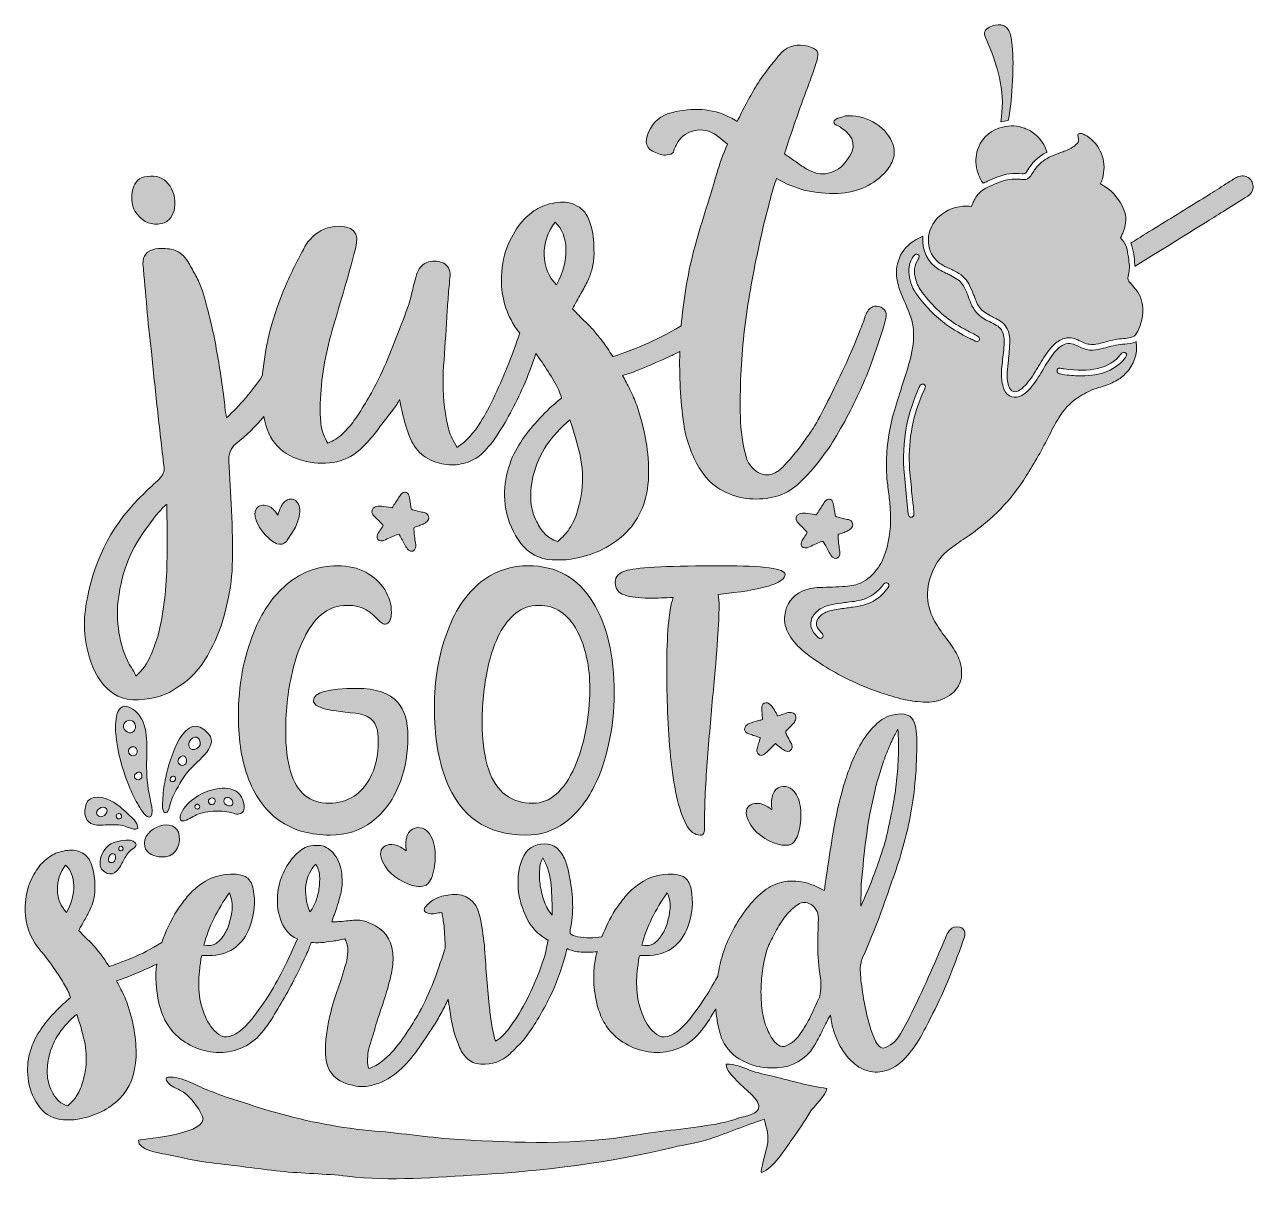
# Model space of a CAD drawing. Header units: inches. Extents: x 0.11 to 5.89, y -5.73 to -0.28.
import ezdxf

# ---------------------------------------------------------------- set-up
doc = ezdxf.new("R2010")
doc.units = ezdxf.units.IN
doc.header["$MEASUREMENT"] = 0
doc.layers.add('Layer 1', color=7, linetype='Continuous')

# ---------------------------------------------------------------- blocks, each defined once
blk = doc.blocks.new('block 2')
at = {"layer": 'Layer 1', "true_color": 0x333333}
h = blk.add_hatch(color=250, dxfattribs=at)
h.dxf.hatch_style = 2
edge = h.paths.add_edge_path()
edge.add_spline(control_points=[(4.6508, -0.3943), (4.6751, -0.454), (4.6906, -0.5048), (4.6997, -0.554), (4.7119, -0.6203), (4.7126, -0.6818), (4.7018, -0.7418), (4.7018, -0.7418), (4.7374, -0.7352), (4.7374, -0.7352), (4.7482, -0.6772), (4.7548, -0.6159), (4.7574, -0.5478), (4.7574, -0.5478), (4.7574, -0.5465), (4.7574, -0.5465), (4.7595, -0.4928), (4.7616, -0.4373), (4.7561, -0.383), (4.7543, -0.3657), (4.7515, -0.3495), (4.7479, -0.3347), (4.7454, -0.3245), (4.7401, -0.3145), (4.7358, -0.3069), (4.7313, -0.2991), (4.7252, -0.2935), (4.7175, -0.2901), (4.713, -0.2881), (4.7081, -0.2869), (4.7026, -0.2864), (4.6845, -0.2847), (4.6666, -0.288), (4.6494, -0.2964), (4.6263, -0.3077), (4.6202, -0.3235), (4.6303, -0.3462), (4.6386, -0.365), (4.6451, -0.3803), (4.6508, -0.3943)], knot_values=[0, 0, 0, 0, 1, 1, 1, 2, 2, 2, 3, 3, 3, 4, 4, 4, 5, 5, 5, 6, 6, 6, 7, 7, 7, 8, 8, 8, 9, 9, 9, 10, 10, 10, 11, 11, 11, 12, 12, 12, 13, 13, 13, 13], degree=3, periodic=1)
h = blk.add_hatch(color=250, dxfattribs=at)
h.dxf.hatch_style = 2
edge = h.paths.add_edge_path()
edge.add_spline(control_points=[(0.4198, -3.283), (0.4441, -3.3514), (0.4799, -3.4016), (0.5274, -3.4336), (0.5749, -3.4656), (0.646, -3.4695), (0.7409, -3.4452), (0.7762, -3.4341), (0.8049, -3.4198), (0.827, -3.4022), (0.8931, -3.3625), (0.945, -3.304), (0.9825, -3.2267), (1.0134, -3.1716), (1.0377, -3.107), (1.0553, -3.0331), (1.073, -2.9591), (1.0829, -2.8924), (1.0851, -2.8328), (1.0873, -2.7402), (1.0862, -2.653), (1.0818, -2.5713), (1.0774, -2.4897), (1.073, -2.4125), (1.0686, -2.3396), (1.0664, -2.3065), (1.0774, -2.279), (1.1017, -2.2569), (1.1512, -2.2172), (1.1952, -2.1743), (1.2341, -2.1284), (1.2523, -2.2438), (1.318, -2.3146), (1.4326, -2.3396), (1.4834, -2.3507), (1.5314, -2.3512), (1.5766, -2.3413), (1.6218, -2.3314), (1.6632, -2.3077), (1.7008, -2.2701), (1.7272, -2.2437), (1.7515, -2.2155), (1.7736, -2.1857), (1.7956, -2.1559), (1.8188, -2.1256), (1.8431, -2.0947), (1.8497, -2.0859), (1.8552, -2.0781), (1.8596, -2.0715), (1.864, -2.0649), (1.8684, -2.0572), (1.8729, -2.0484), (1.8773, -2.0793), (1.8856, -2.1157), (1.8977, -2.1576), (1.9098, -2.1995), (1.9225, -2.2326), (1.9358, -2.2569), (1.9534, -2.2878), (1.9766, -2.311), (2.0053, -2.3264), (2.0339, -2.3419), (2.0637, -2.3512), (2.0947, -2.3545), (2.1255, -2.3579), (2.1553, -2.3551), (2.184, -2.3463), (2.2127, -2.3375), (2.237, -2.3242), (2.2569, -2.3065), (2.2811, -2.2823), (2.3032, -2.2569), (2.3231, -2.2304), (2.3738, -2.1532), (2.4179, -2.0715), (2.4555, -1.9855), (2.476, -1.9384), (2.4954, -1.887), (2.5139, -1.832), (2.5335, -1.8591), (2.5527, -1.887), (2.5713, -1.9159), (2.5911, -1.9469), (2.6077, -1.9755), (2.6209, -2.002), (2.6253, -2.0109), (2.6297, -2.0241), (2.6342, -2.0417), (2.6253, -2.0484), (2.6176, -2.055), (2.611, -2.0616), (2.6044, -2.0682), (2.5978, -2.0738), (2.5911, -2.0781), (2.558, -2.1091), (2.5277, -2.1405), (2.5001, -2.1725), (2.4725, -2.2045), (2.4477, -2.2392), (2.4256, -2.2768), (2.4035, -2.3143), (2.387, -2.3573), (2.376, -2.4059), (2.3649, -2.4544), (2.3638, -2.5073), (2.3727, -2.5647), (2.3837, -2.6243), (2.4074, -2.6778), (2.4438, -2.7253), (2.4802, -2.7727), (2.5293, -2.7986), (2.5911, -2.8031), (2.6088, -2.8031), (2.6259, -2.8031), (2.6424, -2.8031), (2.659, -2.8031), (2.6761, -2.8008), (2.6938, -2.7964), (2.7931, -2.7788), (2.8752, -2.7374), (2.9404, -2.6723), (3.0054, -2.6072), (3.0402, -2.5195), (3.0446, -2.4091), (3.0468, -2.2988), (3.0281, -2.1874), (2.9884, -2.0748), (2.9795, -2.0506), (2.969, -2.0263), (2.9569, -2.002), (2.9448, -1.9778), (2.9332, -1.9557), (2.9222, -1.9358), (2.9464, -1.9292), (2.9784, -1.9176), (3.0181, -1.901), (3.0579, -1.8845), (3.0992, -1.8663), (3.1423, -1.8464), (3.159, -1.8387), (3.1752, -1.8309), (3.1913, -1.8232), (3.1885, -1.9365), (3.1944, -2.0501), (3.2101, -2.1642), (3.2145, -2.1973), (3.2233, -2.2326), (3.2366, -2.2701), (3.2498, -2.3077), (3.2652, -2.3408), (3.2829, -2.3694), (3.3094, -2.4136), (3.3419, -2.4472), (3.3805, -2.4704), (3.4191, -2.4936), (3.46, -2.5079), (3.503, -2.5134), (3.5461, -2.5189), (3.5879, -2.5173), (3.6288, -2.5084), (3.6696, -2.4996), (3.7044, -2.4831), (3.7331, -2.4588), (3.764, -2.4345), (3.7976, -2.3997), (3.834, -2.3545), (3.8704, -2.3093), (3.8986, -2.2701), (3.9184, -2.237), (3.9736, -2.1443), (4.0194, -2.0555), (4.0558, -1.9706), (4.0922, -1.8856), (4.1258, -1.7902), (4.1568, -1.6842), (4.17, -1.6423), (4.1601, -1.618), (4.127, -1.6114), (4.1137, -1.607), (4.101, -1.6092), (4.0889, -1.618), (4.0768, -1.6269), (4.0663, -1.6467), (4.0575, -1.6776), (4.053, -1.6887), (4.0426, -1.7152), (4.026, -1.7571), (4.0095, -1.799), (3.989, -1.8459), (3.9648, -1.8977), (3.9405, -1.9496), (3.9151, -2.002), (3.8887, -2.055), (3.8622, -2.1079), (3.839, -2.151), (3.8191, -2.1841), (3.8081, -2.1995), (3.7954, -2.2177), (3.7811, -2.2387), (3.7667, -2.2597), (3.7513, -2.2801), (3.7347, -2.2999), (3.7182, -2.3198), (3.7021, -2.338), (3.6867, -2.3545), (3.6713, -2.3711), (3.658, -2.3827), (3.647, -2.3893), (3.6272, -2.4003), (3.6089, -2.4047), (3.5924, -2.4025), (3.5758, -2.4003), (3.562, -2.3948), (3.551, -2.386), (3.5399, -2.3772), (3.53, -2.3667), (3.5212, -2.3545), (3.5124, -2.3424), (3.5068, -2.3319), (3.5047, -2.3231), (3.487, -2.2591), (3.4776, -2.1946), (3.4765, -2.1295), (3.4754, -2.0644), (3.476, -1.9987), (3.4782, -1.9325), (3.4848, -1.8045), (3.4986, -1.6788), (3.5196, -1.5551), (3.5405, -1.4316), (3.5664, -1.3069), (3.5974, -1.1811), (3.6061, -1.1502), (3.6139, -1.121), (3.6205, -1.0934), (3.6272, -1.0658), (3.6359, -1.0377), (3.647, -1.009), (3.7331, -1.0598), (3.8291, -1.0829), (3.935, -1.0785), (4.0298, -1.0741), (4.106, -1.0388), (4.1634, -0.9726), (4.181, -0.9527), (4.1926, -0.9312), (4.1982, -0.908), (4.2036, -0.8848), (4.2009, -0.8612), (4.1899, -0.8369), (4.1722, -0.7971), (4.1424, -0.7657), (4.1005, -0.7425), (4.0586, -0.7193), (4.0155, -0.71), (3.9714, -0.7144), (3.9648, -0.7166), (3.9554, -0.7193), (3.9433, -0.7227), (3.9311, -0.726), (3.9228, -0.7309), (3.9184, -0.7375), (3.914, -0.7464), (3.9173, -0.753), (3.9284, -0.7574), (3.9394, -0.7619), (3.9471, -0.7662), (3.9515, -0.7706), (4.0155, -0.8126), (4.0244, -0.8633), (3.978, -0.9229), (3.9537, -0.956), (3.9245, -0.9764), (3.8903, -0.9841), (3.8561, -0.9919), (3.8213, -0.9847), (3.786, -0.9626), (3.7683, -0.9516), (3.7513, -0.94), (3.7347, -0.9279), (3.7182, -0.9158), (3.7011, -0.9042), (3.6834, -0.8931), (3.7011, -0.8402), (3.7187, -0.7878), (3.7364, -0.7359), (3.754, -0.6841), (3.7728, -0.6328), (3.7927, -0.582), (3.7993, -0.5621), (3.8064, -0.5417), (3.8142, -0.5207), (3.8219, -0.4998), (3.8291, -0.4783), (3.8357, -0.4562), (3.8423, -0.4342), (3.8428, -0.4187), (3.8373, -0.4098), (3.8318, -0.4011), (3.818, -0.3933), (3.796, -0.3867), (3.7452, -0.3734), (3.7033, -0.3834), (3.6702, -0.4165), (3.6503, -0.4386), (3.6293, -0.4639), (3.6073, -0.4926), (3.5852, -0.5213), (3.5653, -0.55), (3.5477, -0.5787), (3.5322, -0.6051), (3.5173, -0.6316), (3.503, -0.6581), (3.4886, -0.6846), (3.4749, -0.7122), (3.4616, -0.7409), (3.4484, -0.7321), (3.4373, -0.7254), (3.4285, -0.721), (3.3844, -0.699), (3.3397, -0.6868), (3.2945, -0.6846), (3.2492, -0.6824), (3.2035, -0.6868), (3.1571, -0.6978), (3.102, -0.7111), (3.0644, -0.742), (3.0446, -0.7905), (3.0225, -0.8391), (3.0336, -0.8711), (3.0777, -0.8865), (3.0975, -0.8976), (3.1185, -0.9009), (3.1406, -0.8964), (3.1538, -0.8943), (3.1616, -0.8882), (3.1637, -0.8782), (3.166, -0.8683), (3.1692, -0.86), (3.1737, -0.8534), (3.1913, -0.8159), (3.2194, -0.7927), (3.2581, -0.7839), (3.2966, -0.7751), (3.3325, -0.7828), (3.3657, -0.8071), (3.3657, -0.8071), (3.4153, -0.8468), (3.4153, -0.8468), (3.3954, -0.8931), (3.3789, -0.9395), (3.3657, -0.9858), (3.3458, -1.052), (3.327, -1.1132), (3.3094, -1.1695), (3.2917, -1.2258), (3.274, -1.2859), (3.2564, -1.3499), (3.2267, -1.4668), (3.2076, -1.5841), (3.1979, -1.7018), (3.1332, -1.7402), (3.076, -1.7697), (3.0264, -1.7902), (2.9569, -1.8189), (2.9067, -1.8376), (2.8758, -1.8464), (2.8581, -1.8178), (2.8421, -1.794), (2.8278, -1.7753), (2.8134, -1.7565), (2.7997, -1.7394), (2.7864, -1.724), (2.7732, -1.7085), (2.7583, -1.6931), (2.7418, -1.6776), (2.7252, -1.6622), (2.707, -1.6434), (2.6871, -1.6213), (2.6915, -1.6103), (2.6981, -1.5982), (2.707, -1.5849), (2.7202, -1.5607), (2.7323, -1.5386), (2.7434, -1.5187), (2.7544, -1.4989), (2.7633, -1.4796), (2.7699, -1.4608), (2.7765, -1.4421), (2.7815, -1.4222), (2.7848, -1.4012), (2.7881, -1.3803), (2.7886, -1.3555), (2.7864, -1.3267), (2.7864, -1.287), (2.7798, -1.2484), (2.7666, -1.2109), (2.7555, -1.1778), (2.7362, -1.1535), (2.7086, -1.1381), (2.681, -1.1227), (2.6507, -1.1171), (2.6176, -1.1215), (2.5801, -1.126), (2.5486, -1.1353), (2.5233, -1.1497), (2.4979, -1.164), (2.4731, -1.1844), (2.4488, -1.2109), (2.4245, -1.2396), (2.403, -1.2754), (2.3843, -1.3185), (2.3655, -1.3615), (2.355, -1.4117), (2.3528, -1.4691), (2.3484, -1.553), (2.3682, -1.6302), (2.4124, -1.7008), (2.4175, -1.7092), (2.4261, -1.721), (2.4383, -1.7358), (2.4374, -1.7385), (2.4365, -1.741), (2.4356, -1.7438), (2.4224, -1.7835), (2.4058, -1.8282), (2.386, -1.8779), (2.3661, -1.9275), (2.3446, -1.9778), (2.3214, -2.0285), (2.2982, -2.0793), (2.2756, -2.1212), (2.2536, -2.1543), (2.2226, -2.2051), (2.1862, -2.2448), (2.1443, -2.2734), (2.1245, -2.2448), (2.1112, -2.2177), (2.1046, -2.1923), (2.098, -2.167), (2.0924, -2.141), (2.088, -2.1146), (2.077, -2.0396), (2.0742, -1.9645), (2.0798, -1.8895), (2.0853, -1.8145), (2.0902, -1.7383), (2.0947, -1.6611), (2.0968, -1.6302), (2.0991, -1.5982), (2.1013, -1.5651), (2.1035, -1.532), (2.1068, -1.4989), (2.1112, -1.4658), (2.1112, -1.4371), (2.1001, -1.4173), (2.0781, -1.4062), (2.0494, -1.3952), (2.0235, -1.3946), (2.0003, -1.4045), (1.9772, -1.4145), (1.9611, -1.4338), (1.9523, -1.4625), (1.9435, -1.4934), (1.9358, -1.5232), (1.9292, -1.5518), (1.9225, -1.5805), (1.9137, -1.6092), (1.9027, -1.6379), (1.8828, -1.6909), (1.8624, -1.7438), (1.8414, -1.7968), (1.8204, -1.8497), (1.7978, -1.9016), (1.7736, -1.9524), (1.7559, -1.9877), (1.7377, -2.0213), (1.719, -2.0533), (1.7002, -2.0853), (1.6798, -2.1168), (1.6577, -2.1477), (1.6423, -2.1697), (1.6246, -2.1902), (1.6048, -2.2089), (1.5849, -2.2277), (1.5617, -2.2426), (1.5353, -2.2536), (1.5176, -2.2271), (1.5071, -2.2001), (1.5038, -2.1725), (1.5005, -2.1449), (1.4988, -2.1168), (1.4988, -2.0881), (1.501, -1.9733), (1.5176, -1.8597), (1.5485, -1.7471), (1.5684, -1.6788), (1.5882, -1.6109), (1.6081, -1.5436), (1.6279, -1.4763), (1.6467, -1.4084), (1.6644, -1.34), (1.6864, -1.2628), (1.6533, -1.2274), (1.565, -1.2341), (1.5209, -1.2407), (1.4834, -1.2605), (1.4525, -1.2936), (1.437, -1.3113), (1.4249, -1.3301), (1.4161, -1.3499), (1.3808, -1.4139), (1.3499, -1.4785), (1.3234, -1.5436), (1.2969, -1.6087), (1.2748, -1.6765), (1.2572, -1.7471), (1.244, -1.8067), (1.234, -1.8663), (1.2274, -1.9259), (1.227, -1.9297), (1.2269, -1.9335), (1.2265, -1.9373), (1.1781, -2.0088), (1.1224, -2.0746), (1.0587, -2.1344), (1.0542, -2.1168), (1.0515, -2.1002), (1.0504, -2.0848), (1.0492, -2.0693), (1.0476, -2.0539), (1.0454, -2.0384), (1.0343, -1.9502), (1.0206, -1.863), (1.004, -1.7769), (0.9875, -1.6909), (0.966, -1.6059), (0.9395, -1.522), (0.9306, -1.5), (0.9207, -1.479), (0.9097, -1.4592), (0.8986, -1.4393), (0.8876, -1.4194), (0.8766, -1.3996), (0.8589, -1.3709), (0.8369, -1.3527), (0.8104, -1.345), (0.7839, -1.3372), (0.7552, -1.3356), (0.7243, -1.34), (0.6824, -1.3488), (0.6625, -1.372), (0.6648, -1.4095), (0.6714, -1.4801), (0.6774, -1.5491), (0.683, -1.6164), (0.6884, -1.6837), (0.6956, -1.7527), (0.7045, -1.8233), (0.7133, -1.9138), (0.7227, -2.0037), (0.7326, -2.093), (0.7425, -2.1824), (0.753, -2.2734), (0.7641, -2.3661), (0.7662, -2.386), (0.7585, -2.4047), (0.7409, -2.4224), (0.7298, -2.4334), (0.7182, -2.4444), (0.7061, -2.4555), (0.694, -2.4665), (0.6824, -2.4775), (0.6714, -2.4886), (0.5279, -2.6254), (0.4386, -2.7898), (0.4033, -2.9818), (0.3922, -3.0325), (0.3878, -3.0828), (0.39, -3.1324), (0.3922, -3.1821), (0.4022, -3.2322), (0.4198, -3.283)], knot_values=[0, 0, 0, 0, 1, 1, 1, 2, 2, 2, 3, 3, 3, 4, 4, 4, 5, 5, 5, 6, 6, 6, 7, 7, 7, 8, 8, 8, 9, 9, 9, 10, 10, 10, 11, 11, 11, 12, 12, 12, 13, 13, 13, 14, 14, 14, 15, 15, 15, 16, 16, 16, 17, 17, 17, 18, 18, 18, 19, 19, 19, 20, 20, 20, 21, 21, 21, 22, 22, 22, 23, 23, 23, 24, 24, 24, 25, 25, 25, 26, 26, 26, 27, 27, 27, 28, 28, 28, 29, 29, 29, 30, 30, 30, 31, 31, 31, 32, 32, 32, 33, 33, 33, 34, 34, 34, 35, 35, 35, 36, 36, 36, 37, 37, 37, 38, 38, 38, 39, 39, 39, 40, 40, 40, 41, 41, 41, 42, 42, 42, 43, 43, 43, 44, 44, 44, 45, 45, 45, 46, 46, 46, 47, 47, 47, 48, 48, 48, 49, 49, 49, 50, 50, 50, 51, 51, 51, 52, 52, 52, 53, 53, 53, 54, 54, 54, 55, 55, 55, 56, 56, 56, 57, 57, 57, 58, 58, 58, 59, 59, 59, 60, 60, 60, 61, 61, 61, 62, 62, 62, 63, 63, 63, 64, 64, 64, 65, 65, 65, 66, 66, 66, 67, 67, 67, 68, 68, 68, 69, 69, 69, 70, 70, 70, 71, 71, 71, 72, 72, 72, 73, 73, 73, 74, 74, 74, 75, 75, 75, 76, 76, 76, 77, 77, 77, 78, 78, 78, 79, 79, 79, 80, 80, 80, 81, 81, 81, 82, 82, 82, 83, 83, 83, 84, 84, 84, 85, 85, 85, 86, 86, 86, 87, 87, 87, 88, 88, 88, 89, 89, 89, 90, 90, 90, 91, 91, 91, 92, 92, 92, 93, 93, 93, 94, 94, 94, 95, 95, 95, 96, 96, 96, 97, 97, 97, 98, 98, 98, 99, 99, 99, 100, 100, 100, 101, 101, 101, 102, 102, 102, 103, 103, 103, 104, 104, 104, 105, 105, 105, 106, 106, 106, 107, 107, 107, 108, 108, 108, 109, 109, 109, 110, 110, 110, 111, 111, 111, 112, 112, 112, 113, 113, 113, 114, 114, 114, 115, 115, 115, 116, 116, 116, 117, 117, 117, 118, 118, 118, 119, 119, 119, 120, 120, 120, 121, 121, 121, 122, 122, 122, 123, 123, 123, 124, 124, 124, 125, 125, 125, 126, 126, 126, 127, 127, 127, 128, 128, 128, 129, 129, 129, 130, 130, 130, 131, 131, 131, 132, 132, 132, 133, 133, 133, 134, 134, 134, 135, 135, 135, 136, 136, 136, 137, 137, 137, 138, 138, 138, 139, 139, 139, 140, 140, 140, 141, 141, 141, 142, 142, 142, 143, 143, 143, 144, 144, 144, 145, 145, 145, 146, 146, 146, 147, 147, 147, 148, 148, 148, 149, 149, 149, 150, 150, 150, 151, 151, 151, 152, 152, 152, 153, 153, 153, 154, 154, 154, 155, 155, 155, 156, 156, 156, 157, 157, 157, 158, 158, 158, 159, 159, 159, 160, 160, 160, 161, 161, 161, 162, 162, 162, 163, 163, 163, 164, 164, 164, 165, 165, 165, 166, 166, 166, 167, 167, 167, 168, 168, 168, 169, 169, 169, 170, 170, 170, 171, 171, 171, 172, 172, 172, 173, 173, 173, 174, 174, 174, 175, 175, 175, 176, 176, 176, 177, 177, 177, 178, 178, 178, 179, 179, 179, 180, 180, 180, 181, 181, 181, 182, 182, 182, 183, 183, 183, 184, 184, 184, 185, 185, 185, 186, 186, 186, 187, 187, 187, 188, 188, 188, 189, 189, 189, 190, 190, 190, 191, 191, 191, 192, 192, 192, 193, 193, 193, 194, 194, 194, 194], degree=3, periodic=1)
edge = h.paths.add_edge_path()
edge.add_spline(control_points=[(2.7219, -2.3115), (2.734, -2.3656), (2.7368, -2.4213), (2.7302, -2.4787), (2.7257, -2.5095), (2.7191, -2.5404), (2.7103, -2.5713), (2.7015, -2.6022), (2.6882, -2.6309), (2.6706, -2.6574), (2.664, -2.6684), (2.6562, -2.6783), (2.6474, -2.6872), (2.6386, -2.696), (2.6286, -2.7059), (2.6176, -2.717), (2.5911, -2.7081), (2.5707, -2.696), (2.5564, -2.6806), (2.542, -2.6651), (2.5293, -2.6463), (2.5183, -2.6243), (2.5006, -2.589), (2.4913, -2.5531), (2.4902, -2.5167), (2.4891, -2.4803), (2.4929, -2.4433), (2.5018, -2.4059), (2.515, -2.3529), (2.5359, -2.3054), (2.5647, -2.2635), (2.5933, -2.2216), (2.6297, -2.1819), (2.6739, -2.1443), (2.6938, -2.2017), (2.7097, -2.2574), (2.7219, -2.3115)], knot_values=[0, 0, 0, 0, 1, 1, 1, 2, 2, 2, 3, 3, 3, 4, 4, 4, 5, 5, 5, 6, 6, 6, 7, 7, 7, 8, 8, 8, 9, 9, 9, 10, 10, 10, 11, 11, 11, 12, 12, 12, 12], degree=3, periodic=1)
edge = h.paths.add_edge_path()
edge.add_spline(control_points=[(2.6044, -1.2142), (2.6375, -1.2451), (2.6545, -1.2876), (2.6557, -1.3416), (2.6568, -1.3957), (2.6419, -1.4514), (2.611, -1.5088), (2.5734, -1.4713), (2.5542, -1.4244), (2.5531, -1.3681), (2.5519, -1.3118), (2.5691, -1.2605), (2.6044, -1.2142)], knot_values=[0, 0, 0, 0, 1, 1, 1, 2, 2, 2, 3, 3, 3, 4, 4, 4, 4], degree=3, periodic=1)
edge = h.paths.add_edge_path()
edge.add_spline(control_points=[(0.5522, -2.9652), (0.5633, -2.8946), (0.5809, -2.8334), (0.6052, -2.7815), (0.6294, -2.7297), (0.6636, -2.675), (0.7078, -2.6177), (0.71, -2.6155), (0.7144, -2.6099), (0.721, -2.6011), (0.7276, -2.5923), (0.7348, -2.5835), (0.7425, -2.5747), (0.7502, -2.5658), (0.7574, -2.5581), (0.7641, -2.5515), (0.7707, -2.5449), (0.7751, -2.5416), (0.7773, -2.5416), (0.7773, -2.5813), (0.7778, -2.626), (0.779, -2.6756), (0.78, -2.7253), (0.7795, -2.77), (0.7773, -2.8097), (0.7773, -2.9332), (0.7629, -3.0513), (0.7343, -3.1638), (0.7232, -3.1969), (0.7111, -3.2289), (0.6978, -3.2598), (0.6846, -3.2907), (0.6625, -3.3205), (0.6317, -3.3492), (0.625, -3.3338), (0.6179, -3.3205), (0.6101, -3.3095), (0.6024, -3.2984), (0.5964, -3.2874), (0.5919, -3.2764), (0.5699, -3.23), (0.5555, -3.1793), (0.5489, -3.1241), (0.5423, -3.069), (0.5434, -3.016), (0.5522, -2.9652)], knot_values=[0, 0, 0, 0, 1, 1, 1, 2, 2, 2, 3, 3, 3, 4, 4, 4, 5, 5, 5, 6, 6, 6, 7, 7, 7, 8, 8, 8, 9, 9, 9, 10, 10, 10, 11, 11, 11, 12, 12, 12, 13, 13, 13, 14, 14, 14, 15, 15, 15, 15], degree=3, periodic=1)
h = blk.add_hatch(color=250, dxfattribs=at)
h.dxf.hatch_style = 2
edge = h.paths.add_edge_path()
edge.add_spline(control_points=[(5.3343, -1.527), (5.326, -1.5168), (5.3173, -1.5064), (5.3083, -1.4966), (5.3029, -1.4906), (5.2971, -1.4821), (5.3012, -1.4687), (5.3075, -1.4481), (5.3088, -1.4257), (5.3054, -1.4002), (5.3035, -1.3858), (5.3013, -1.3696), (5.299, -1.3538), (5.2967, -1.3383), (5.2913, -1.3234), (5.2828, -1.3094), (5.2801, -1.3051), (5.2766, -1.3008), (5.2732, -1.2968), (5.2715, -1.2948), (5.2699, -1.2929), (5.2683, -1.2909), (5.2683, -1.2909), (5.2659, -1.2878), (5.2659, -1.2878), (5.2659, -1.2878), (5.2675, -1.2842), (5.2675, -1.2842), (5.2688, -1.2812), (5.2702, -1.2782), (5.2715, -1.2753), (5.2744, -1.269), (5.2772, -1.2629), (5.2795, -1.2568), (5.2931, -1.2211), (5.2937, -1.1873), (5.2815, -1.1565), (5.2634, -1.1109), (5.2333, -1.0739), (5.1919, -1.0464), (5.1885, -1.0442), (5.185, -1.042), (5.1814, -1.0398), (5.1796, -1.0387), (5.1778, -1.0376), (5.176, -1.0365), (5.176, -1.0365), (5.1715, -1.0336), (5.1715, -1.0336), (5.1715, -1.0336), (5.1734, -1.0287), (5.1734, -1.0287), (5.1742, -1.0264), (5.175, -1.0243), (5.1758, -1.0222), (5.1775, -1.0181), (5.179, -1.0141), (5.1802, -1.0102), (5.2012, -0.9355), (5.1789, -0.865), (5.1191, -0.8168), (5.1113, -0.8106), (5.1022, -0.8051), (5.092, -0.8005), (5.092, -0.8005), (5.0918, -0.8004), (5.0918, -0.8004), (5.0864, -0.798), (5.0796, -0.7968), (5.0729, -0.7971), (5.07, -0.7973), (5.0679, -0.7982), (5.0665, -0.7999), (5.0648, -0.8019), (5.0642, -0.805), (5.0648, -0.8086), (5.0651, -0.8108), (5.0659, -0.8132), (5.0667, -0.8155), (5.0703, -0.826), (5.0684, -0.8357), (5.0612, -0.8435), (5.0569, -0.8481), (5.0518, -0.8533), (5.0457, -0.8577), (5.0293, -0.8695), (5.0109, -0.877), (4.995, -0.8831), (4.995, -0.8831), (4.9885, -0.8856), (4.9885, -0.8856), (4.9728, -0.8916), (4.9565, -0.8978), (4.9407, -0.9043), (4.9127, -0.9159), (4.8897, -0.9327), (4.8724, -0.9542), (4.8627, -0.9663), (4.853, -0.98), (4.8429, -0.9961), (4.8345, -1.0094), (4.8234, -1.0152), (4.8092, -1.0138), (4.8092, -1.0138), (4.8045, -1.0134), (4.8045, -1.0134), (4.8011, -1.0131), (4.7978, -1.0128), (4.7945, -1.0124), (4.768, -1.0092), (4.7408, -1.0118), (4.7137, -1.0201), (4.6866, -1.0284), (4.6588, -1.04), (4.6312, -1.0546), (4.6089, -1.0663), (4.5916, -1.0834), (4.5796, -1.1052), (4.5761, -1.1116), (4.5733, -1.1183), (4.5703, -1.1254), (4.5689, -1.1289), (4.5674, -1.1323), (4.5659, -1.1359), (4.5659, -1.1359), (4.5641, -1.1399), (4.5641, -1.1399), (4.5641, -1.1399), (4.5531, -1.1395), (4.5531, -1.1395), (4.5487, -1.1394), (4.5445, -1.1392), (4.5404, -1.1392), (4.4926, -1.1381), (4.4501, -1.1538), (4.414, -1.1858), (4.3887, -1.2083), (4.3724, -1.2352), (4.3653, -1.2658), (4.3558, -1.3067), (4.362, -1.3436), (4.3836, -1.3756), (4.3946, -1.392), (4.4099, -1.4057), (4.429, -1.4164), (4.4426, -1.424), (4.4571, -1.4307), (4.4712, -1.4373), (4.4751, -1.4391), (4.479, -1.4409), (4.4829, -1.4428), (4.5148, -1.4578), (4.5372, -1.478), (4.5513, -1.5046), (4.5588, -1.5189), (4.5652, -1.5339), (4.5712, -1.5484), (4.5712, -1.5484), (4.5722, -1.5507), (4.5722, -1.5507), (4.5749, -1.5572), (4.5773, -1.5639), (4.5797, -1.5704), (4.5815, -1.5756), (4.5834, -1.5809), (4.5854, -1.586), (4.5938, -1.607), (4.6067, -1.624), (4.6236, -1.6365), (4.6327, -1.6432), (4.6431, -1.6488), (4.6531, -1.6543), (4.6531, -1.6543), (4.6596, -1.6578), (4.6596, -1.6578), (4.6647, -1.6606), (4.67, -1.6633), (4.6752, -1.6658), (4.6808, -1.6686), (4.6866, -1.6714), (4.6921, -1.6745), (4.7167, -1.6882), (4.7326, -1.7083), (4.7393, -1.7342), (4.7425, -1.7467), (4.7442, -1.7583), (4.7443, -1.7687), (4.7445, -1.7879), (4.7431, -1.8069), (4.7418, -1.8213), (4.7406, -1.8356), (4.7391, -1.85), (4.7376, -1.864), (4.7357, -1.8826), (4.7337, -1.9019), (4.7322, -1.9208), (4.7306, -1.9427), (4.7329, -1.9637), (4.7391, -1.9834), (4.7435, -1.9976), (4.7516, -2.0072), (4.7616, -2.0104), (4.7714, -2.0137), (4.7832, -2.0107), (4.7947, -2.002), (4.8051, -1.9943), (4.8145, -1.9844), (4.8223, -1.9757), (4.8433, -1.9521), (4.8599, -1.9244), (4.876, -1.8976), (4.876, -1.8976), (4.8797, -1.8915), (4.8797, -1.8915), (4.8954, -1.8655), (4.9132, -1.8359), (4.9347, -1.8094), (4.951, -1.7892), (4.9668, -1.7759), (4.9844, -1.7676), (5.0097, -1.7558), (5.0345, -1.755), (5.0584, -1.7656), (5.0584, -1.7656), (5.0595, -1.7661), (5.0595, -1.7661), (5.0654, -1.7688), (5.0715, -1.7715), (5.0774, -1.7742), (5.0774, -1.7742), (5.0908, -1.7803), (5.0908, -1.7803), (5.1101, -1.7891), (5.1302, -1.7917), (5.15, -1.788), (5.1655, -1.7852), (5.1813, -1.7814), (5.1971, -1.7769), (5.2265, -1.7684), (5.2538, -1.7635), (5.2804, -1.7619), (5.2909, -1.7613), (5.3019, -1.7596), (5.3132, -1.7569), (5.3252, -1.754), (5.3344, -1.7474), (5.3415, -1.7366), (5.3504, -1.723), (5.3554, -1.7082), (5.3592, -1.6954), (5.3658, -1.6733), (5.3702, -1.6545), (5.3704, -1.6349), (5.371, -1.5915), (5.3611, -1.5591), (5.3392, -1.5328), (5.3392, -1.5328), (5.3343, -1.527), (5.3343, -1.527)], knot_values=[0, 0, 0, 0, 1, 1, 1, 2, 2, 2, 3, 3, 3, 4, 4, 4, 5, 5, 5, 6, 6, 6, 7, 7, 7, 8, 8, 8, 9, 9, 9, 10, 10, 10, 11, 11, 11, 12, 12, 12, 13, 13, 13, 14, 14, 14, 15, 15, 15, 16, 16, 16, 17, 17, 17, 18, 18, 18, 19, 19, 19, 20, 20, 20, 21, 21, 21, 22, 22, 22, 23, 23, 23, 24, 24, 24, 25, 25, 25, 26, 26, 26, 27, 27, 27, 28, 28, 28, 29, 29, 29, 30, 30, 30, 31, 31, 31, 32, 32, 32, 33, 33, 33, 34, 34, 34, 35, 35, 35, 36, 36, 36, 37, 37, 37, 38, 38, 38, 39, 39, 39, 40, 40, 40, 41, 41, 41, 42, 42, 42, 43, 43, 43, 44, 44, 44, 45, 45, 45, 46, 46, 46, 47, 47, 47, 48, 48, 48, 49, 49, 49, 50, 50, 50, 51, 51, 51, 52, 52, 52, 53, 53, 53, 54, 54, 54, 55, 55, 55, 56, 56, 56, 57, 57, 57, 58, 58, 58, 59, 59, 59, 60, 60, 60, 61, 61, 61, 62, 62, 62, 63, 63, 63, 64, 64, 64, 65, 65, 65, 66, 66, 66, 67, 67, 67, 68, 68, 68, 69, 69, 69, 70, 70, 70, 71, 71, 71, 72, 72, 72, 73, 73, 73, 74, 74, 74, 75, 75, 75, 76, 76, 76, 77, 77, 77, 78, 78, 78, 79, 79, 79, 80, 80, 80, 81, 81, 81, 82, 82, 82, 83, 83, 83, 84, 84, 84, 85, 85, 85, 86, 86, 86, 86], degree=3, periodic=1)
h = blk.add_hatch(color=250, dxfattribs=at)
h.dxf.hatch_style = 2
edge = h.paths.add_edge_path()
edge.add_spline(control_points=[(4.6189, -1.031), (4.6189, -1.031), (4.6193, -1.0308), (4.6193, -1.0308), (4.6259, -1.0278), (4.6325, -1.0249), (4.6391, -1.0219), (4.6535, -1.0154), (4.6685, -1.0086), (4.6835, -1.0026), (4.7236, -0.9864), (4.7636, -0.9811), (4.8023, -0.9868), (4.8133, -0.9884), (4.8184, -0.9859), (4.8241, -0.976), (4.8486, -0.934), (4.8793, -0.9044), (4.9179, -0.8857), (4.9183, -0.8855), (4.9187, -0.8853), (4.9191, -0.8851), (4.919, -0.8847), (4.9189, -0.8844), (4.9188, -0.884), (4.903, -0.8334), (4.8713, -0.7974), (4.8244, -0.7767), (4.8172, -0.7735), (4.8097, -0.7706), (4.8017, -0.7682), (4.7687, -0.7579), (4.7338, -0.7588), (4.6979, -0.7706), (4.6415, -0.7893), (4.6051, -0.8273), (4.59, -0.8836), (4.5815, -0.9153), (4.5832, -0.9483), (4.5952, -0.9845), (4.6012, -1.0024), (4.609, -1.0177), (4.6189, -1.031)], knot_values=[0, 0, 0, 0, 1, 1, 1, 2, 2, 2, 3, 3, 3, 4, 4, 4, 5, 5, 5, 6, 6, 6, 7, 7, 7, 8, 8, 8, 9, 9, 9, 10, 10, 10, 11, 11, 11, 12, 12, 12, 13, 13, 13, 14, 14, 14, 14], degree=3, periodic=1)
h = blk.add_hatch(color=250, dxfattribs=at)
h.dxf.hatch_style = 2
edge = h.paths.add_edge_path()
edge.add_spline(control_points=[(0.7508, -1.2208), (0.7707, -1.2164), (0.7856, -1.2071), (0.7955, -1.1927), (0.8054, -1.1784), (0.8115, -1.1635), (0.8137, -1.148), (0.8181, -1.1017), (0.8082, -1.0636), (0.7839, -1.0338), (0.7596, -1.004), (0.7265, -0.9924), (0.6846, -0.999), (0.6669, -0.999), (0.6515, -1.0057), (0.6383, -1.0189), (0.6206, -1.0388), (0.6118, -1.0652), (0.6118, -1.0983), (0.6118, -1.1314), (0.6206, -1.1579), (0.6383, -1.1778), (0.6691, -1.2153), (0.7066, -1.2297), (0.7508, -1.2208)], knot_values=[0, 0, 0, 0, 1, 1, 1, 2, 2, 2, 3, 3, 3, 4, 4, 4, 5, 5, 5, 6, 6, 6, 7, 7, 7, 8, 8, 8, 8], degree=3, periodic=1)
h = blk.add_hatch(color=250, dxfattribs=at)
h.dxf.hatch_style = 2
edge = h.paths.add_edge_path()
edge.add_spline(control_points=[(5.8689, -1.0062), (5.8537, -0.9951), (5.8339, -0.9932), (5.816, -1.001), (5.8097, -1.0037), (5.8034, -1.0077), (5.7974, -1.0115), (5.7974, -1.0115), (5.7961, -1.0123), (5.7961, -1.0123), (5.7806, -1.0222), (5.7651, -1.0321), (5.7496, -1.0419), (5.7225, -1.0593), (5.6944, -1.0772), (5.6666, -1.0945), (5.587, -1.1437), (5.5061, -1.1935), (5.4278, -1.2418), (5.3911, -1.2644), (5.3543, -1.287), (5.3176, -1.3097), (5.3164, -1.3104), (5.3152, -1.3112), (5.3141, -1.312), (5.3276, -1.3459), (5.3304, -1.3813), (5.3332, -1.4156), (5.3333, -1.4177), (5.3335, -1.4198), (5.3336, -1.4218), (5.3337, -1.4218), (5.3338, -1.4217), (5.3339, -1.4217), (5.3339, -1.4217), (5.4224, -1.3668), (5.4224, -1.3668), (5.5055, -1.3152), (5.5885, -1.2637), (5.6716, -1.2121), (5.7288, -1.1765), (5.7901, -1.1382), (5.8643, -1.0915), (5.8792, -1.0822), (5.8876, -1.069), (5.8893, -1.0522), (5.8911, -1.034), (5.8835, -1.0168), (5.8689, -1.0062)], knot_values=[0, 0, 0, 0, 1, 1, 1, 2, 2, 2, 3, 3, 3, 4, 4, 4, 5, 5, 5, 6, 6, 6, 7, 7, 7, 8, 8, 8, 9, 9, 9, 10, 10, 10, 11, 11, 11, 12, 12, 12, 13, 13, 13, 14, 14, 14, 15, 15, 15, 16, 16, 16, 16], degree=3, periodic=1)
h = blk.add_hatch(color=250, dxfattribs=at)
h.dxf.hatch_style = 2
edge = h.paths.add_edge_path()
edge.add_spline(control_points=[(5.3385, -1.775), (5.3196, -1.7853), (5.3005, -1.7875), (5.2856, -1.7881), (5.259, -1.7893), (5.2314, -1.7944), (5.1959, -1.8047), (5.1817, -1.8088), (5.1658, -1.8122), (5.1473, -1.815), (5.1281, -1.8178), (5.1094, -1.8158), (5.0916, -1.8088), (5.0784, -1.8036), (5.0657, -1.798), (5.0539, -1.7923), (5.0291, -1.7803), (5.0053, -1.7826), (4.9832, -1.7993), (4.9733, -1.8068), (4.9635, -1.8165), (4.954, -1.828), (4.9338, -1.8527), (4.9171, -1.8806), (4.9009, -1.9076), (4.8977, -1.9131), (4.8944, -1.9185), (4.8911, -1.924), (4.8754, -1.9497), (4.8567, -1.9793), (4.8322, -2.004), (4.821, -2.0153), (4.8112, -2.0234), (4.8012, -2.0292), (4.7858, -2.0383), (4.7689, -2.0406), (4.7536, -2.0357), (4.7381, -2.0308), (4.7255, -2.0188), (4.7182, -2.0022), (4.7144, -1.9936), (4.7116, -1.984), (4.7091, -1.9708), (4.7047, -1.9483), (4.7041, -1.9243), (4.7071, -1.8952), (4.7086, -1.8797), (4.7104, -1.8642), (4.7122, -1.8488), (4.7138, -1.8345), (4.7154, -1.8204), (4.7168, -1.806), (4.7191, -1.7844), (4.719, -1.768), (4.7165, -1.7526), (4.7125, -1.7279), (4.7014, -1.7107), (4.6824, -1.6997), (4.6715, -1.6935), (4.66, -1.6877), (4.6488, -1.6821), (4.6438, -1.6796), (4.6388, -1.677), (4.6337, -1.6744), (4.5991, -1.6564), (4.5744, -1.6295), (4.5603, -1.5944), (4.5583, -1.5893), (4.5564, -1.5841), (4.5545, -1.579), (4.5531, -1.575), (4.5516, -1.5709), (4.55, -1.567), (4.5489, -1.5641), (4.5479, -1.5612), (4.5468, -1.5583), (4.5435, -1.5497), (4.5402, -1.5408), (4.5363, -1.5325), (4.5288, -1.5165), (4.5179, -1.4966), (4.4989, -1.4836), (4.4889, -1.4767), (4.4777, -1.4708), (4.4668, -1.4651), (4.4668, -1.4651), (4.4635, -1.4633), (4.4635, -1.4633), (4.4572, -1.4599), (4.4506, -1.4568), (4.4441, -1.4536), (4.4332, -1.4484), (4.4219, -1.443), (4.4112, -1.4364), (4.3553, -1.4018), (4.3299, -1.3494), (4.3357, -1.2806), (4.3357, -1.2803), (4.3357, -1.2799), (4.3358, -1.2797), (4.3335, -1.2808), (4.3313, -1.2818), (4.329, -1.283), (4.3206, -1.287), (4.3119, -1.2911), (4.3038, -1.2958), (4.2653, -1.318), (4.2394, -1.3464), (4.2248, -1.3828), (4.2107, -1.4179), (4.2076, -1.4553), (4.2155, -1.4938), (4.2208, -1.5192), (4.2302, -1.543), (4.2386, -1.5627), (4.2504, -1.5906), (4.2619, -1.6179), (4.273, -1.6458), (4.2882, -1.6845), (4.2942, -1.7272), (4.2911, -1.7726), (4.2878, -1.8184), (4.2756, -1.8628), (4.264, -1.9002), (4.2523, -1.9384), (4.24, -1.977), (4.228, -2.0145), (4.2222, -2.0327), (4.2164, -2.051), (4.2106, -2.0693), (4.1973, -2.1113), (4.1873, -2.1507), (4.18, -2.1897), (4.1624, -2.2836), (4.1591, -2.3687), (4.1698, -2.45), (4.1737, -2.4796), (4.1768, -2.5063), (4.1795, -2.532), (4.1874, -2.6112), (4.1834, -2.68), (4.1671, -2.7424), (4.1565, -2.783), (4.1431, -2.8138), (4.125, -2.8397), (4.1013, -2.8735), (4.0749, -2.8967), (4.0443, -2.9107), (4.0232, -2.9204), (3.9989, -2.9259), (3.9701, -2.9276), (3.9301, -2.9299), (3.8897, -2.9317), (3.8502, -2.9328), (3.8177, -2.9339), (3.7904, -2.9397), (3.7667, -2.9507), (3.7187, -2.9729), (3.6912, -3.0111), (3.685, -3.0642), (3.6813, -3.0955), (3.6887, -3.1261), (3.7077, -3.1575), (3.7249, -3.1862), (3.7481, -3.2123), (3.7764, -3.235), (3.8407, -3.2865), (3.9146, -3.3317), (4.0023, -3.3733), (4.05, -3.3959), (4.1031, -3.4167), (4.1647, -3.4366), (4.1973, -3.4472), (4.2358, -3.4589), (4.2757, -3.465), (4.3065, -3.4697), (4.3427, -3.4741), (4.3789, -3.4704), (4.4132, -3.4669), (4.4441, -3.4544), (4.4707, -3.4329), (4.4932, -3.4148), (4.5073, -3.3937), (4.514, -3.3682), (4.5182, -3.3522), (4.5191, -3.3347), (4.5168, -3.3147), (4.514, -3.2906), (4.5059, -3.2663), (4.4918, -3.2404), (4.4771, -3.2132), (4.458, -3.1881), (4.4395, -3.1638), (4.4395, -3.1638), (4.4382, -3.1622), (4.4382, -3.1622), (4.424, -3.1434), (4.4055, -3.1182), (4.3903, -3.0904), (4.3435, -3.0052), (4.3462, -2.9153), (4.3984, -2.8229), (4.4147, -2.7939), (4.4382, -2.7687), (4.4701, -2.7458), (4.5031, -2.722), (4.5286, -2.704), (4.553, -2.6874), (4.661, -2.6136), (4.7516, -2.5197), (4.8221, -2.4082), (4.8604, -2.3477), (4.8972, -2.2824), (4.9314, -2.2144), (4.9464, -2.1846), (4.963, -2.1529), (4.9828, -2.1228), (5.0082, -2.0839), (5.0384, -2.0545), (5.0751, -2.0328), (5.1015, -2.0171), (5.1306, -2.0014), (5.1638, -1.9926), (5.187, -1.9863), (5.2104, -1.9776), (5.2348, -1.9659), (5.256, -1.9556), (5.2734, -1.9432), (5.2878, -1.9281), (5.3298, -1.8841), (5.3465, -1.8351), (5.3389, -1.7784), (5.3388, -1.7773), (5.3387, -1.7761), (5.3385, -1.775)], knot_values=[0, 0, 0, 0, 1, 1, 1, 2, 2, 2, 3, 3, 3, 4, 4, 4, 5, 5, 5, 6, 6, 6, 7, 7, 7, 8, 8, 8, 9, 9, 9, 10, 10, 10, 11, 11, 11, 12, 12, 12, 13, 13, 13, 14, 14, 14, 15, 15, 15, 16, 16, 16, 17, 17, 17, 18, 18, 18, 19, 19, 19, 20, 20, 20, 21, 21, 21, 22, 22, 22, 23, 23, 23, 24, 24, 24, 25, 25, 25, 26, 26, 26, 27, 27, 27, 28, 28, 28, 29, 29, 29, 30, 30, 30, 31, 31, 31, 32, 32, 32, 33, 33, 33, 34, 34, 34, 35, 35, 35, 36, 36, 36, 37, 37, 37, 38, 38, 38, 39, 39, 39, 40, 40, 40, 41, 41, 41, 42, 42, 42, 43, 43, 43, 44, 44, 44, 45, 45, 45, 46, 46, 46, 47, 47, 47, 48, 48, 48, 49, 49, 49, 50, 50, 50, 51, 51, 51, 52, 52, 52, 53, 53, 53, 54, 54, 54, 55, 55, 55, 56, 56, 56, 57, 57, 57, 58, 58, 58, 59, 59, 59, 60, 60, 60, 61, 61, 61, 62, 62, 62, 63, 63, 63, 64, 64, 64, 65, 65, 65, 66, 66, 66, 67, 67, 67, 68, 68, 68, 69, 69, 69, 70, 70, 70, 71, 71, 71, 72, 72, 72, 73, 73, 73, 74, 74, 74, 75, 75, 75, 76, 76, 76, 77, 77, 77, 78, 78, 78, 78], degree=3, periodic=1)
edge = h.paths.add_edge_path()
edge.add_spline(control_points=[(4.172, -2.9326), (4.1698, -2.9353), (4.1678, -2.938), (4.1657, -2.9407), (4.16, -2.9478), (4.1542, -2.9553), (4.1476, -2.9619), (4.1201, -2.9893), (4.0875, -3.0079), (4.0506, -3.0172), (4.036, -3.0209), (4.0209, -3.023), (4.0064, -3.025), (4.0021, -3.0256), (3.9978, -3.0262), (3.9935, -3.0268), (3.9836, -3.0284), (3.9736, -3.0296), (3.9637, -3.0309), (3.9518, -3.0325), (3.9395, -3.0341), (3.9275, -3.036), (3.9049, -3.0395), (3.8884, -3.0444), (3.8736, -3.0519), (3.8613, -3.0582), (3.8509, -3.067), (3.8429, -3.0779), (3.8321, -3.0927), (3.831, -3.1077), (3.8396, -3.1227), (3.8428, -3.1284), (3.8473, -3.1334), (3.8521, -3.1388), (3.8542, -3.1412), (3.8563, -3.1437), (3.8583, -3.1461), (3.8589, -3.1467), (3.8595, -3.1474), (3.8602, -3.148), (3.8619, -3.1497), (3.8641, -3.1518), (3.8653, -3.1548), (3.867, -3.1589), (3.8662, -3.1648), (3.8635, -3.1685), (3.8613, -3.1716), (3.8571, -3.1729), (3.8512, -3.1723), (3.85, -3.1723), (3.8489, -3.1719), (3.8479, -3.1715), (3.8459, -3.1706), (3.8443, -3.1692), (3.8429, -3.168), (3.8328, -3.1583), (3.8223, -3.1478), (3.8153, -3.134), (3.806, -3.1154), (3.8053, -3.0959), (3.8132, -3.076), (3.8132, -3.076), (3.8135, -3.0755), (3.8135, -3.0755), (3.8224, -3.0582), (3.8353, -3.0443), (3.8521, -3.0338), (3.8666, -3.0248), (3.8808, -3.0189), (3.8954, -3.0158), (3.9152, -3.0117), (3.9331, -3.0085), (3.9501, -3.006), (3.9606, -3.0044), (3.9713, -3.0031), (3.9816, -3.002), (3.9956, -3.0003), (4.0102, -2.9986), (4.0243, -2.9962), (4.0737, -2.9875), (4.1137, -2.9641), (4.1434, -2.9267), (4.1444, -2.9254), (4.1453, -2.9241), (4.1463, -2.9229), (4.1481, -2.9205), (4.1499, -2.918), (4.152, -2.9157), (4.1548, -2.9126), (4.1582, -2.9108), (4.1618, -2.9106), (4.1642, -2.9106), (4.1679, -2.9111), (4.1714, -2.9144), (4.1768, -2.9194), (4.1769, -2.9266), (4.172, -2.9326)], knot_values=[0, 0, 0, 0, 1, 1, 1, 2, 2, 2, 3, 3, 3, 4, 4, 4, 5, 5, 5, 6, 6, 6, 7, 7, 7, 8, 8, 8, 9, 9, 9, 10, 10, 10, 11, 11, 11, 12, 12, 12, 13, 13, 13, 14, 14, 14, 15, 15, 15, 16, 16, 16, 17, 17, 17, 18, 18, 18, 19, 19, 19, 20, 20, 20, 21, 21, 21, 22, 22, 22, 23, 23, 23, 24, 24, 24, 25, 25, 25, 26, 26, 26, 27, 27, 27, 28, 28, 28, 29, 29, 29, 30, 30, 30, 31, 31, 31, 32, 32, 32, 32], degree=3, periodic=1)
edge = h.paths.add_edge_path()
edge.add_spline(control_points=[(4.3464, -1.9925), (4.3458, -1.9947), (4.3449, -1.9967), (4.344, -1.9985), (4.344, -1.9985), (4.331, -2.0277), (4.331, -2.0277), (4.2839, -2.1387), (4.2644, -2.2562), (4.2732, -2.377), (4.276, -2.4153), (4.2801, -2.4541), (4.2841, -2.4917), (4.286, -2.5097), (4.2879, -2.5279), (4.2897, -2.546), (4.2909, -2.5582), (4.2919, -2.5707), (4.2929, -2.5824), (4.2929, -2.5824), (4.293, -2.5838), (4.293, -2.5838), (4.2933, -2.5866), (4.2936, -2.5903), (4.2921, -2.5938), (4.2903, -2.5979), (4.2858, -2.6014), (4.2813, -2.6022), (4.2794, -2.6025), (4.2775, -2.6021), (4.2759, -2.6014), (4.2724, -2.5999), (4.2698, -2.5966), (4.2694, -2.5962), (4.2673, -2.5934), (4.2671, -2.5901), (4.2668, -2.5877), (4.2668, -2.5877), (4.2667, -2.5869), (4.2667, -2.5869), (4.2667, -2.5869), (4.2621, -2.5406), (4.2621, -2.5406), (4.2576, -2.4963), (4.253, -2.4505), (4.2486, -2.4054), (4.241, -2.3266), (4.2444, -2.2485), (4.2588, -2.1732), (4.2706, -2.1116), (4.2907, -2.0499), (4.3186, -1.9897), (4.3201, -1.9866), (4.3216, -1.9839), (4.3234, -1.9814), (4.3274, -1.9757), (4.3338, -1.974), (4.3396, -1.9769), (4.3457, -1.9798), (4.3482, -1.9857), (4.3464, -1.9925)], knot_values=[0, 0, 0, 0, 1, 1, 1, 2, 2, 2, 3, 3, 3, 4, 4, 4, 5, 5, 5, 6, 6, 6, 7, 7, 7, 8, 8, 8, 9, 9, 9, 10, 10, 10, 11, 11, 11, 12, 12, 12, 13, 13, 13, 14, 14, 14, 15, 15, 15, 16, 16, 16, 17, 17, 17, 18, 18, 18, 19, 19, 19, 20, 20, 20, 20], degree=3, periodic=1)
edge = h.paths.add_edge_path()
edge.add_spline(control_points=[(4.6007, -1.7686), (4.5986, -1.7737), (4.592, -1.7751), (4.5887, -1.775), (4.586, -1.7751), (4.5837, -1.7743), (4.5816, -1.7734), (4.5808, -1.773), (4.58, -1.7727), (4.5794, -1.7723), (4.5718, -1.7686), (4.5646, -1.765), (4.5574, -1.7614), (4.5574, -1.7614), (4.55, -1.7576), (4.55, -1.7576), (4.5183, -1.7418), (4.4813, -1.7221), (4.447, -1.6965), (4.3943, -1.6572), (4.3487, -1.6116), (4.3112, -1.5608), (4.2876, -1.5285), (4.2741, -1.4961), (4.2704, -1.4613), (4.2668, -1.4284), (4.2739, -1.399), (4.2913, -1.3736), (4.2993, -1.3619), (4.3067, -1.363), (4.3115, -1.3659), (4.3155, -1.3681), (4.3168, -1.3713), (4.3174, -1.3735), (4.3183, -1.3776), (4.317, -1.3823), (4.3134, -1.3879), (4.2948, -1.416), (4.2911, -1.448), (4.3022, -1.4854), (4.3083, -1.5062), (4.3184, -1.5261), (4.332, -1.5444), (4.3807, -1.61), (4.4386, -1.6632), (4.5041, -1.7024), (4.5224, -1.7134), (4.542, -1.7234), (4.561, -1.733), (4.5701, -1.7378), (4.5793, -1.7425), (4.5885, -1.7473), (4.5885, -1.7473), (4.5899, -1.7481), (4.5899, -1.7481), (4.5929, -1.7496), (4.5963, -1.7514), (4.5989, -1.7544), (4.6022, -1.7582), (4.6024, -1.7646), (4.6007, -1.7686)], knot_values=[0, 0, 0, 0, 1, 1, 1, 2, 2, 2, 3, 3, 3, 4, 4, 4, 5, 5, 5, 6, 6, 6, 7, 7, 7, 8, 8, 8, 9, 9, 9, 10, 10, 10, 11, 11, 11, 12, 12, 12, 13, 13, 13, 14, 14, 14, 15, 15, 15, 16, 16, 16, 17, 17, 17, 18, 18, 18, 19, 19, 19, 20, 20, 20, 20], degree=3, periodic=1)
edge = h.paths.add_edge_path()
edge.add_spline(control_points=[(5.2929, -1.8446), (5.2911, -1.8486), (5.2884, -1.8521), (5.2862, -1.8546), (5.259, -1.8868), (5.2275, -1.9085), (5.1901, -1.9209), (5.1516, -1.9336), (5.1101, -1.9389), (5.0633, -1.937), (5.0386, -1.9359), (5.0106, -1.9348), (4.9834, -1.9281), (4.982, -1.9278), (4.9804, -1.9275), (4.9786, -1.9271), (4.9786, -1.9271), (4.972, -1.9257), (4.972, -1.9257), (4.972, -1.9257), (4.9706, -1.9229), (4.9706, -1.9229), (4.9704, -1.9226), (4.9701, -1.9222), (4.9699, -1.9218), (4.9686, -1.9198), (4.9666, -1.9168), (4.9667, -1.9131), (4.9667, -1.9095), (4.9681, -1.9063), (4.9706, -1.9039), (4.9734, -1.9016), (4.9773, -1.9006), (4.9815, -1.9012), (4.9847, -1.9016), (4.9878, -1.9022), (4.9911, -1.9029), (4.994, -1.9035), (4.997, -1.9041), (4.9999, -1.9045), (5.0635, -1.9135), (5.1119, -1.913), (5.157, -1.9028), (5.2049, -1.8919), (5.2414, -1.8694), (5.2688, -1.8338), (5.2688, -1.8338), (5.2692, -1.8333), (5.2692, -1.8333), (5.2703, -1.8318), (5.2719, -1.8294), (5.275, -1.8286), (5.275, -1.8286), (5.2755, -1.8284), (5.2755, -1.8284), (5.2785, -1.8276), (5.2825, -1.8264), (5.2866, -1.8278), (5.2897, -1.8289), (5.292, -1.8311), (5.2933, -1.834), (5.2947, -1.8373), (5.2946, -1.8411), (5.2929, -1.8446)], knot_values=[0, 0, 0, 0, 1, 1, 1, 2, 2, 2, 3, 3, 3, 4, 4, 4, 5, 5, 5, 6, 6, 6, 7, 7, 7, 8, 8, 8, 9, 9, 9, 10, 10, 10, 11, 11, 11, 12, 12, 12, 13, 13, 13, 14, 14, 14, 15, 15, 15, 16, 16, 16, 17, 17, 17, 18, 18, 18, 19, 19, 19, 20, 20, 20, 21, 21, 21, 21], degree=3, periodic=1)
h = blk.add_hatch(color=250, dxfattribs=at)
h.dxf.hatch_style = 2
edge = h.paths.add_edge_path()
edge.add_spline(control_points=[(1.9492, -2.6471), (1.9558, -2.6448), (1.9625, -2.6428), (1.9691, -2.6402), (1.9756, -2.6377), (1.9821, -2.635), (1.9883, -2.6318), (1.9925, -2.6296), (1.9966, -2.6267), (2.0001, -2.6236), (2.0077, -2.6168), (2.0112, -2.6082), (2.0086, -2.5981), (2.006, -2.5882), (1.9987, -2.5829), (1.9892, -2.5805), (1.9812, -2.5785), (1.9732, -2.5769), (1.9652, -2.575), (1.9544, -2.5724), (1.9436, -2.5697), (1.9328, -2.5671), (1.9291, -2.5661), (1.9271, -2.564), (1.9267, -2.5601), (1.9259, -2.5529), (1.9248, -2.5457), (1.9235, -2.5385), (1.9215, -2.5266), (1.9196, -2.5147), (1.9169, -2.5029), (1.9158, -2.4982), (1.9132, -2.4934), (1.9102, -2.4895), (1.9049, -2.4827), (1.8968, -2.4817), (1.8894, -2.4861), (1.8837, -2.4895), (1.8787, -2.4935), (1.8756, -2.4996), (1.8743, -2.5019), (1.8726, -2.504), (1.8711, -2.5062), (1.8617, -2.5208), (1.8522, -2.5354), (1.8427, -2.55), (1.8412, -2.5524), (1.8398, -2.5549), (1.8383, -2.5575), (1.8357, -2.5572), (1.8336, -2.5569), (1.8314, -2.5566), (1.8166, -2.5545), (1.8018, -2.5522), (1.7869, -2.5503), (1.7773, -2.5491), (1.7676, -2.5497), (1.7583, -2.5532), (1.7424, -2.5594), (1.7374, -2.5759), (1.7471, -2.59), (1.749, -2.5928), (1.7513, -2.5953), (1.7537, -2.5977), (1.7605, -2.6045), (1.7677, -2.611), (1.7744, -2.618), (1.7814, -2.6253), (1.788, -2.633), (1.7951, -2.641), (1.7924, -2.6454), (1.7904, -2.6487), (1.7883, -2.652), (1.7829, -2.6605), (1.7771, -2.6689), (1.7721, -2.6777), (1.7696, -2.682), (1.7676, -2.6869), (1.7666, -2.6918), (1.7644, -2.7029), (1.7727, -2.7135), (1.784, -2.7138), (1.7889, -2.7139), (1.7942, -2.7128), (1.7988, -2.711), (1.8091, -2.707), (1.8191, -2.7022), (1.8293, -2.6977), (1.8388, -2.6936), (1.8484, -2.6894), (1.858, -2.6856), (1.8617, -2.6841), (1.8658, -2.6835), (1.87, -2.6824), (1.8732, -2.6881), (1.876, -2.6932), (1.8788, -2.6982), (1.8878, -2.7145), (1.8967, -2.7308), (1.906, -2.7469), (1.9082, -2.7509), (1.9112, -2.7546), (1.9147, -2.7575), (1.9269, -2.768), (1.9446, -2.7622), (1.948, -2.7464), (1.9491, -2.7415), (1.9492, -2.7363), (1.9486, -2.7313), (1.9473, -2.7205), (1.945, -2.7099), (1.9437, -2.6991), (1.9422, -2.6861), (1.941, -2.6731), (1.9403, -2.6601), (1.9398, -2.6503), (1.9402, -2.6503), (1.9492, -2.6471)], knot_values=[0, 0, 0, 0, 1, 1, 1, 2, 2, 2, 3, 3, 3, 4, 4, 4, 5, 5, 5, 6, 6, 6, 7, 7, 7, 8, 8, 8, 9, 9, 9, 10, 10, 10, 11, 11, 11, 12, 12, 12, 13, 13, 13, 14, 14, 14, 15, 15, 15, 16, 16, 16, 17, 17, 17, 18, 18, 18, 19, 19, 19, 20, 20, 20, 21, 21, 21, 22, 22, 22, 23, 23, 23, 24, 24, 24, 25, 25, 25, 26, 26, 26, 27, 27, 27, 28, 28, 28, 29, 29, 29, 30, 30, 30, 31, 31, 31, 32, 32, 32, 33, 33, 33, 34, 34, 34, 35, 35, 35, 36, 36, 36, 37, 37, 37, 38, 38, 38, 39, 39, 39, 39], degree=3, periodic=1)
h = blk.add_hatch(color=250, dxfattribs=at)
h.dxf.hatch_style = 2
edge = h.paths.add_edge_path()
edge.add_spline(control_points=[(1.2781, -2.718), (1.2834, -2.7217), (1.2895, -2.7247), (1.2956, -2.7268), (1.3126, -2.7329), (1.3274, -2.7293), (1.3396, -2.7158), (1.3411, -2.7142), (1.3425, -2.7126), (1.3437, -2.7108), (1.3522, -2.6981), (1.3609, -2.6855), (1.3691, -2.6726), (1.3822, -2.6521), (1.3917, -2.6299), (1.3981, -2.6064), (1.4016, -2.5933), (1.4039, -2.58), (1.403, -2.5663), (1.4023, -2.5546), (1.3995, -2.5435), (1.3926, -2.5337), (1.3794, -2.5151), (1.3562, -2.5112), (1.3376, -2.5243), (1.3303, -2.5294), (1.3248, -2.5361), (1.32, -2.5435), (1.313, -2.5545), (1.3078, -2.5664), (1.3037, -2.5787), (1.3022, -2.5832), (1.3008, -2.5877), (1.2992, -2.593), (1.2978, -2.5909), (1.2969, -2.5895), (1.2959, -2.5881), (1.2916, -2.582), (1.2876, -2.5756), (1.2827, -2.57), (1.2703, -2.5558), (1.2549, -2.5468), (1.2357, -2.5455), (1.2161, -2.5442), (1.1984, -2.5538), (1.1931, -2.5748), (1.1915, -2.5813), (1.1913, -2.5878), (1.1922, -2.5944), (1.1936, -2.6038), (1.1959, -2.6129), (1.1996, -2.6217), (1.2163, -2.6614), (1.2429, -2.6932), (1.2781, -2.718)], knot_values=[0, 0, 0, 0, 1, 1, 1, 2, 2, 2, 3, 3, 3, 4, 4, 4, 5, 5, 5, 6, 6, 6, 7, 7, 7, 8, 8, 8, 9, 9, 9, 10, 10, 10, 11, 11, 11, 12, 12, 12, 13, 13, 13, 14, 14, 14, 15, 15, 15, 16, 16, 16, 17, 17, 17, 18, 18, 18, 18], degree=3, periodic=1)
h = blk.add_hatch(color=250, dxfattribs=at)
h.dxf.hatch_style = 2
edge = h.paths.add_edge_path()
edge.add_spline(control_points=[(3.9452, -2.6803), (3.9518, -2.678), (3.9585, -2.6759), (3.965, -2.6734), (3.9715, -2.6708), (3.978, -2.6681), (3.9842, -2.6649), (3.9885, -2.6627), (3.9925, -2.6599), (3.9961, -2.6567), (4.0037, -2.6499), (4.0071, -2.6413), (4.0045, -2.6312), (4.002, -2.6213), (3.9947, -2.616), (3.9852, -2.6136), (3.9772, -2.6116), (3.9691, -2.6101), (3.9612, -2.6082), (3.9503, -2.6056), (3.9396, -2.6028), (3.9288, -2.6002), (3.9251, -2.5993), (3.9231, -2.5972), (3.9227, -2.5932), (3.9218, -2.586), (3.9208, -2.5788), (3.9195, -2.5717), (3.9175, -2.5598), (3.9156, -2.5478), (3.9129, -2.5361), (3.9118, -2.5313), (3.9092, -2.5265), (3.9062, -2.5226), (3.9009, -2.5158), (3.8928, -2.5149), (3.8854, -2.5192), (3.8797, -2.5226), (3.8747, -2.5267), (3.8715, -2.5327), (3.8703, -2.5351), (3.8686, -2.5371), (3.8671, -2.5394), (3.8576, -2.554), (3.8482, -2.5685), (3.8387, -2.5832), (3.8372, -2.5856), (3.8358, -2.5881), (3.8342, -2.5907), (3.8317, -2.5903), (3.8296, -2.5901), (3.8274, -2.5898), (3.8126, -2.5877), (3.7978, -2.5854), (3.7829, -2.5835), (3.7732, -2.5822), (3.7635, -2.5828), (3.7543, -2.5864), (3.7384, -2.5926), (3.7334, -2.6091), (3.7431, -2.6231), (3.745, -2.6259), (3.7473, -2.6285), (3.7497, -2.6308), (3.7565, -2.6377), (3.7637, -2.6442), (3.7704, -2.6512), (3.7774, -2.6585), (3.7839, -2.6662), (3.7911, -2.6742), (3.7884, -2.6786), (3.7864, -2.6819), (3.7843, -2.6851), (3.7789, -2.6937), (3.7731, -2.7021), (3.768, -2.7109), (3.7655, -2.7152), (3.7635, -2.72), (3.7626, -2.7249), (3.7603, -2.7361), (3.7687, -2.7466), (3.78, -2.7469), (3.7849, -2.7471), (3.7901, -2.746), (3.7947, -2.7442), (3.8051, -2.7402), (3.8151, -2.7353), (3.8253, -2.7309), (3.8348, -2.7267), (3.8443, -2.7226), (3.854, -2.7187), (3.8577, -2.7172), (3.8618, -2.7167), (3.866, -2.7156), (3.8692, -2.7213), (3.872, -2.7263), (3.8748, -2.7314), (3.8838, -2.7476), (3.8927, -2.764), (3.902, -2.7801), (3.9042, -2.784), (3.9072, -2.7878), (3.9106, -2.7907), (3.9229, -2.8012), (3.9405, -2.7953), (3.944, -2.7795), (3.9451, -2.7747), (3.9452, -2.7694), (3.9446, -2.7645), (3.9433, -2.7537), (3.9409, -2.743), (3.9397, -2.7322), (3.9382, -2.7193), (3.937, -2.7063), (3.9363, -2.6932), (3.9358, -2.6835), (3.9362, -2.6834), (3.9452, -2.6803)], knot_values=[0, 0, 0, 0, 1, 1, 1, 2, 2, 2, 3, 3, 3, 4, 4, 4, 5, 5, 5, 6, 6, 6, 7, 7, 7, 8, 8, 8, 9, 9, 9, 10, 10, 10, 11, 11, 11, 12, 12, 12, 13, 13, 13, 14, 14, 14, 15, 15, 15, 16, 16, 16, 17, 17, 17, 18, 18, 18, 19, 19, 19, 20, 20, 20, 21, 21, 21, 22, 22, 22, 23, 23, 23, 24, 24, 24, 25, 25, 25, 26, 26, 26, 27, 27, 27, 28, 28, 28, 29, 29, 29, 30, 30, 30, 31, 31, 31, 32, 32, 32, 33, 33, 33, 34, 34, 34, 35, 35, 35, 36, 36, 36, 37, 37, 37, 38, 38, 38, 39, 39, 39, 39], degree=3, periodic=1)
h = blk.add_hatch(color=250, dxfattribs=at)
h.dxf.hatch_style = 2
edge = h.paths.add_edge_path()
edge.add_spline(control_points=[(1.3191, -4.0374), (1.3809, -4.0775), (1.4564, -4.0976), (1.5457, -4.0976), (1.6223, -4.0976), (1.6878, -4.0767), (1.7422, -4.035), (1.8025, -3.989), (1.8473, -3.9256), (1.8769, -3.8448), (1.9002, -3.7798), (1.9118, -3.7088), (1.9118, -3.6316), (1.9118, -3.5624), (1.896, -3.5096), (1.8643, -3.4732), (1.8252, -3.4293), (1.761, -3.4074), (1.6717, -3.4074), (1.5354, -3.4074), (1.4672, -3.4264), (1.4672, -3.4644), (1.4672, -3.4803), (1.4827, -3.4926), (1.5136, -3.5013), (1.5445, -3.51), (1.5948, -3.5178), (1.6646, -3.5247), (1.6994, -3.5278), (1.7253, -3.5381), (1.7422, -3.5556), (1.7623, -3.5762), (1.7723, -3.6079), (1.7723, -3.6507), (1.7723, -3.7235), (1.7586, -3.7846), (1.7311, -3.8337), (1.7121, -3.8681), (1.6878, -3.8947), (1.6582, -3.9137), (1.6234, -3.9365), (1.5845, -3.9478), (1.5417, -3.9478), (1.4493, -3.9478), (1.3885, -3.8982), (1.3595, -3.7988), (1.3441, -3.7476), (1.3365, -3.6839), (1.3365, -3.6079), (1.3365, -3.5048), (1.3484, -3.4063), (1.3722, -3.3123), (1.3875, -3.2526), (1.4073, -3.2), (1.4316, -3.1546), (1.4807, -3.0626), (1.5444, -3.0167), (1.6226, -3.0167), (1.6495, -3.0167), (1.672, -3.02), (1.6899, -3.0266), (1.7079, -3.0332), (1.7229, -3.0414), (1.7351, -3.0512), (1.7472, -3.0609), (1.7571, -3.0699), (1.7648, -3.0781), (1.7725, -3.0863), (1.7795, -3.0929), (1.7858, -3.0979), (1.7921, -3.1029), (1.799, -3.1054), (1.8064, -3.1054), (1.8143, -3.1054), (1.8209, -3.0999), (1.8262, -3.0888), (1.8315, -3.0777), (1.8342, -3.0653), (1.8342, -3.0515), (1.8342, -3.0125), (1.8236, -2.9762), (1.8025, -2.9426), (1.7813, -2.9091), (1.7517, -2.882), (1.7137, -2.8614), (1.6757, -2.8408), (1.6313, -2.8305), (1.5806, -2.8305), (1.4839, -2.8305), (1.3993, -2.864), (1.327, -2.9311), (1.2699, -2.9834), (1.2234, -3.0531), (1.1875, -3.1403), (1.1384, -3.2608), (1.1138, -3.3944), (1.1138, -3.5413), (1.1138, -3.6533), (1.1299, -3.751), (1.1622, -3.8345), (1.1965, -3.9238), (1.2488, -3.9914), (1.3191, -4.0374)], knot_values=[0, 0, 0, 0, 1, 1, 1, 2, 2, 2, 3, 3, 3, 4, 4, 4, 5, 5, 5, 6, 6, 6, 7, 7, 7, 8, 8, 8, 9, 9, 9, 10, 10, 10, 11, 11, 11, 12, 12, 12, 13, 13, 13, 14, 14, 14, 15, 15, 15, 16, 16, 16, 17, 17, 17, 18, 18, 18, 19, 19, 19, 20, 20, 20, 21, 21, 21, 22, 22, 22, 23, 23, 23, 24, 24, 24, 25, 25, 25, 26, 26, 26, 27, 27, 27, 28, 28, 28, 29, 29, 29, 30, 30, 30, 31, 31, 31, 32, 32, 32, 33, 33, 33, 34, 34, 34, 34], degree=3, periodic=1)
h = blk.add_hatch(color=250, dxfattribs=at)
h.dxf.hatch_style = 2
edge = h.paths.add_edge_path()
edge.add_spline(control_points=[(2.4665, -4.0976), (2.5357, -4.0976), (2.5965, -4.0783), (2.6488, -4.0397), (2.7053, -3.9985), (2.7521, -3.941), (2.7891, -3.867), (2.8181, -3.8083), (2.8406, -3.7434), (2.8564, -3.6721), (2.8739, -3.5928), (2.8826, -3.5122), (2.8826, -3.4304), (2.8826, -3.2518), (2.8493, -3.1089), (2.7827, -3.0016), (2.7114, -2.8875), (2.6102, -2.8305), (2.4792, -2.8305), (2.4026, -2.8305), (2.3342, -2.8513), (2.274, -2.8931), (2.1974, -2.947), (2.1385, -3.0294), (2.0973, -3.1403), (2.0566, -3.2497), (2.0362, -3.3688), (2.0362, -3.4977), (2.0362, -3.6287), (2.0542, -3.7413), (2.0901, -3.8353), (2.1572, -4.0102), (2.2827, -4.0976), (2.4665, -4.0976)], knot_values=[0, 0, 0, 0, 1, 1, 1, 2, 2, 2, 3, 3, 3, 4, 4, 4, 5, 5, 5, 6, 6, 6, 7, 7, 7, 8, 8, 8, 9, 9, 9, 10, 10, 10, 11, 11, 11, 11], degree=3, periodic=1)
edge = h.paths.add_edge_path()
edge.add_spline(control_points=[(2.2914, -3.294), (2.3178, -3.1821), (2.3603, -3.102), (2.419, -3.0539), (2.4496, -3.0291), (2.4858, -3.0167), (2.5275, -3.0167), (2.6052, -3.0167), (2.6657, -3.0571), (2.709, -3.1379), (2.7481, -3.2124), (2.7677, -3.3038), (2.7677, -3.4121), (2.7677, -3.4755), (2.7617, -3.539), (2.7498, -3.6027), (2.7379, -3.6664), (2.7204, -3.7241), (2.6971, -3.7759), (2.6459, -3.8905), (2.5804, -3.9478), (2.5006, -3.9478), (2.3981, -3.9478), (2.3286, -3.8955), (2.2922, -3.7909), (2.2716, -3.7323), (2.2613, -3.6559), (2.2613, -3.5619), (2.2613, -3.4695), (2.2713, -3.3802), (2.2914, -3.294)], knot_values=[0, 0, 0, 0, 1, 1, 1, 2, 2, 2, 3, 3, 3, 4, 4, 4, 5, 5, 5, 6, 6, 6, 7, 7, 7, 8, 8, 8, 9, 9, 9, 10, 10, 10, 10], degree=3, periodic=1)
h = blk.add_hatch(color=250, dxfattribs=at)
h.dxf.hatch_style = 2
edge = h.paths.add_edge_path()
edge.add_spline(control_points=[(3.3897, -2.8305), (3.152, -2.8305), (3.0033, -2.8376), (2.9436, -2.8519), (2.9061, -2.8609), (2.8873, -2.8799), (2.8873, -2.9089), (2.8873, -2.9385), (2.9017, -2.9582), (2.9305, -2.968), (2.9593, -2.9777), (2.9977, -2.9826), (3.0458, -2.9826), (3.0854, -2.9826), (3.1235, -2.9816), (3.1599, -2.9794), (3.1398, -3.0434), (3.1298, -3.1556), (3.1298, -3.3162), (3.1298, -3.3796), (3.1311, -3.4471), (3.1338, -3.5187), (3.1364, -3.5903), (3.1412, -3.6602), (3.148, -3.7283), (3.1549, -3.7965), (3.1643, -3.8583), (3.1762, -3.9137), (3.1881, -3.9692), (3.2031, -4.0137), (3.2213, -4.0473), (3.2396, -4.0808), (3.2616, -4.0976), (3.2875, -4.0976), (3.2954, -4.0976), (3.3007, -4.0953), (3.3034, -4.0909), (3.306, -4.0864), (3.3073, -4.0791), (3.3073, -4.0691), (3.3073, -3.9703), (3.3117, -3.8653), (3.3204, -3.7541), (3.3291, -3.6429), (3.3382, -3.5352), (3.3477, -3.4311), (3.3667, -3.2278), (3.3763, -3.0917), (3.3763, -3.023), (3.3763, -3.0014), (3.3749, -2.9821), (3.3723, -2.9652), (3.582, -2.9446), (3.6869, -2.9132), (3.6869, -2.8709), (3.6869, -2.8439), (3.5878, -2.8305), (3.3897, -2.8305)], knot_values=[0, 0, 0, 0, 1, 1, 1, 2, 2, 2, 3, 3, 3, 4, 4, 4, 5, 5, 5, 6, 6, 6, 7, 7, 7, 8, 8, 8, 9, 9, 9, 10, 10, 10, 11, 11, 11, 12, 12, 12, 13, 13, 13, 14, 14, 14, 15, 15, 15, 16, 16, 16, 17, 17, 17, 18, 18, 18, 19, 19, 19, 19], degree=3, periodic=1)
h = blk.add_hatch(color=250, dxfattribs=at)
h.dxf.hatch_style = 2
edge = h.paths.add_edge_path()
edge.add_spline(control_points=[(0.6932, -4.0129), (0.7244, -4.0185), (0.6956, -3.9153), (0.6932, -3.9017), (0.6838, -3.8475), (0.6811, -3.7925), (0.6823, -3.7375), (0.684, -3.6646), (0.6908, -3.5525), (0.617, -3.505), (0.5341, -3.4516), (0.5307, -3.5707), (0.5381, -3.6343), (0.5466, -3.7088), (0.5656, -3.7823), (0.593, -3.852), (0.6063, -3.886), (0.6218, -3.9193), (0.64, -3.951), (0.6499, -3.9682), (0.6712, -4.009), (0.6932, -4.0129)], knot_values=[0, 0, 0, 0, 1, 1, 1, 2, 2, 2, 3, 3, 3, 4, 4, 4, 5, 5, 5, 6, 6, 6, 7, 7, 7, 7], degree=3, periodic=1)
edge = h.paths.add_edge_path()
edge.add_spline(control_points=[(0.5847, -3.6077), (0.5582, -3.5841), (0.5811, -3.5563), (0.6032, -3.5567), (0.6125, -3.5569), (0.6215, -3.562), (0.6268, -3.5743), (0.6316, -3.5855), (0.63, -3.5965), (0.6249, -3.6044), (0.6168, -3.6166), (0.6, -3.6214), (0.5847, -3.6077)], knot_values=[0, 0, 0, 0, 1, 1, 1, 2, 2, 2, 3, 3, 3, 4, 4, 4, 4], degree=3, periodic=1)
edge = h.paths.add_edge_path()
edge.add_spline(control_points=[(0.5965, -3.7034), (0.5967, -3.6898), (0.6084, -3.6795), (0.6214, -3.6821), (0.6221, -3.6822), (0.6227, -3.6824), (0.6234, -3.6826), (0.6431, -3.6885), (0.6427, -3.7231), (0.6203, -3.724), (0.6078, -3.7245), (0.5964, -3.7165), (0.5965, -3.7034)], knot_values=[0, 0, 0, 0, 1, 1, 1, 2, 2, 2, 3, 3, 3, 4, 4, 4, 4], degree=3, periodic=1)
edge = h.paths.add_edge_path()
edge.add_spline(control_points=[(0.6352, -3.8352), (0.6139, -3.8256), (0.6282, -3.8053), (0.6423, -3.8017), (0.6502, -3.7997), (0.658, -3.8028), (0.6597, -3.8156), (0.6618, -3.8304), (0.6492, -3.8416), (0.6352, -3.8352)], knot_values=[0, 0, 0, 0, 1, 1, 1, 2, 2, 2, 3, 3, 3, 3], degree=3, periodic=1)
h = blk.add_hatch(color=250, dxfattribs=at)
h.dxf.hatch_style = 2
edge = h.paths.add_edge_path()
edge.add_spline(control_points=[(4.5097, -4.5311), (4.4881, -4.5277), (4.4731, -4.5311), (4.4648, -4.541), (4.4565, -4.551), (4.4507, -4.5602), (4.4473, -4.5685), (4.424, -4.6234), (4.3987, -4.682), (4.3712, -4.7444), (4.3438, -4.8068), (4.3168, -4.8646), (4.2901, -4.9178), (4.2718, -4.9577), (4.2519, -4.996), (4.2303, -5.0326), (4.2086, -5.0692), (4.1812, -5.0916), (4.1479, -5.0999), (4.1313, -5.0966), (4.1168, -5.0796), (4.1043, -5.0488), (4.0918, -5.018), (4.081, -4.9827), (4.0718, -4.9428), (4.0627, -4.9028), (4.0552, -4.8625), (4.0494, -4.8217), (4.0435, -4.781), (4.0406, -4.7481), (4.0406, -4.7232), (4.0406, -4.7165), (4.0415, -4.7099), (4.0431, -4.7032), (4.0448, -4.6966), (4.0464, -4.6899), (4.0481, -4.6833), (4.0664, -4.6417), (4.0839, -4.6005), (4.1005, -4.5598), (4.1171, -4.519), (4.133, -4.477), (4.1479, -4.4337), (4.1679, -4.3772), (4.1862, -4.3252), (4.2028, -4.2778), (4.2194, -4.2304), (4.234, -4.1834), (4.2465, -4.1368), (4.259, -4.0903), (4.2698, -4.0424), (4.2789, -3.9934), (4.2881, -3.9443), (4.2951, -3.8898), (4.3001, -3.8299), (4.3018, -3.8183), (4.303, -3.8012), (4.3039, -3.7788), (4.3047, -3.7563), (4.3055, -3.7326), (4.3064, -3.7077), (4.3072, -3.6827), (4.3072, -3.6594), (4.3064, -3.6378), (4.3055, -3.6162), (4.3034, -3.5987), (4.3001, -3.5854), (4.2918, -3.5422), (4.2643, -3.523), (4.2178, -3.528), (4.1812, -3.5314), (4.1487, -3.5459), (4.1205, -3.5717), (4.0922, -3.5975), (4.0677, -3.6278), (4.0469, -3.6627), (4.0261, -3.6977), (4.0086, -3.7339), (3.9945, -3.7713), (3.9803, -3.8087), (3.9691, -3.8424), (3.9608, -3.8723), (3.9408, -3.9422), (3.925, -4.0125), (3.9134, -4.0832), (3.9017, -4.1539), (3.8909, -4.2242), (3.881, -4.294), (3.8793, -4.299), (3.8776, -4.3102), (3.876, -4.3277), (3.8743, -4.3452), (3.8726, -4.3556), (3.871, -4.3589), (3.8277, -4.3339), (3.7878, -4.3194), (3.7512, -4.3152), (3.7146, -4.3111), (3.6814, -4.3144), (3.6514, -4.3252), (3.6215, -4.336), (3.594, -4.3527), (3.5691, -4.3751), (3.5441, -4.3976), (3.5208, -4.4238), (3.4992, -4.4537), (3.4493, -4.5219), (3.4144, -4.5893), (3.3944, -4.6558), (3.3834, -4.6926), (3.3753, -4.7274), (3.3696, -4.7605), (3.3471, -4.8029), (3.325, -4.8406), (3.3034, -4.8729), (3.2543, -4.9461), (3.2139, -4.9952), (3.1823, -5.0201), (3.1657, -5.0318), (3.1487, -5.0401), (3.1312, -5.045), (3.1137, -5.05), (3.0975, -5.0467), (3.0825, -5.0351), (3.0542, -5.0135), (3.0335, -4.986), (3.0202, -4.9527), (3.0035, -4.9145), (2.9935, -4.8766), (2.9902, -4.8392), (2.9869, -4.8018), (2.9877, -4.7631), (2.9927, -4.7232), (2.9944, -4.7132), (2.9956, -4.7032), (2.9965, -4.6932), (2.9973, -4.6833), (2.9993, -4.6733), (3.0027, -4.6633), (3.0027, -4.6633), (3.0526, -4.6633), (3.0526, -4.6633), (3.0975, -4.66), (3.1341, -4.6471), (3.1624, -4.6246), (3.1907, -4.6022), (3.2123, -4.5718), (3.2273, -4.5336), (3.2505, -4.4704), (3.2564, -4.4096), (3.2447, -4.3514), (3.2397, -4.3281), (3.231, -4.3111), (3.2185, -4.3003), (3.2061, -4.2895), (3.1873, -4.2832), (3.1624, -4.2816), (3.0942, -4.2765), (3.0326, -4.2974), (2.9777, -4.3439), (2.9594, -4.3589), (2.9432, -4.3755), (2.9291, -4.3938), (2.9149, -4.4121), (2.9012, -4.4304), (2.8879, -4.4487), (2.8618, -4.491), (2.8411, -4.5335), (2.8247, -4.5764), (2.8058, -4.5794), (2.787, -4.581), (2.7682, -4.581), (2.7482, -4.581), (2.7295, -4.5793), (2.712, -4.576), (2.6946, -4.5726), (2.6825, -4.5677), (2.6758, -4.561), (2.6758, -4.561), (2.6758, -4.5435), (2.6758, -4.5435), (2.6841, -4.5036), (2.6879, -4.4633), (2.6871, -4.4225), (2.6862, -4.3818), (2.6817, -4.3414), (2.6734, -4.3015), (2.67, -4.2799), (2.6654, -4.2587), (2.6596, -4.2379), (2.6538, -4.2171), (2.6442, -4.1976), (2.6309, -4.1792), (2.6143, -4.1527), (2.5893, -4.1393), (2.5561, -4.1393), (2.5045, -4.1393), (2.4687, -4.1635), (2.4488, -4.2117), (2.4305, -4.2599), (2.4255, -4.3148), (2.4338, -4.3764), (2.4421, -4.4196), (2.4558, -4.4596), (2.475, -4.4961), (2.4941, -4.5327), (2.5228, -4.5627), (2.5611, -4.5859), (2.5644, -4.5893), (2.5677, -4.5909), (2.5711, -4.5909), (2.5661, -4.6292), (2.5544, -4.6733), (2.5361, -4.7232), (2.5178, -4.7731), (2.4966, -4.8217), (2.4725, -4.8692), (2.4484, -4.9166), (2.423, -4.9586), (2.3964, -4.9952), (2.3698, -5.0318), (2.3456, -5.0559), (2.324, -5.0675), (2.3157, -5.0392), (2.3094, -5.011), (2.3053, -4.9827), (2.3011, -4.9544), (2.2974, -4.9261), (2.2941, -4.8978), (2.2891, -4.8513), (2.2849, -4.8047), (2.2816, -4.7581), (2.2783, -4.7116), (2.275, -4.6642), (2.2716, -4.6159), (2.2666, -4.5693), (2.2591, -4.5219), (2.2492, -4.4737), (2.2309, -4.4055), (2.1876, -4.373), (2.1194, -4.3764), (2.0911, -4.3797), (2.067, -4.3855), (2.0471, -4.3938), (2.0321, -4.4005), (2.0155, -4.413), (1.9972, -4.4312), (1.9889, -4.4396), (1.9864, -4.4471), (1.9897, -4.4537), (1.993, -4.4604), (2.0013, -4.4645), (2.0146, -4.4662), (2.023, -4.4679), (2.0317, -4.4679), (2.0408, -4.4662), (2.05, -4.4645), (2.0604, -4.4629), (2.072, -4.4612), (2.0737, -4.4728), (2.0753, -4.4836), (2.077, -4.4936), (2.0786, -4.5036), (2.0803, -4.5136), (2.082, -4.5236), (2.0846, -4.5592), (2.0862, -4.5948), (2.0873, -4.6304), (2.0864, -4.6331), (2.0854, -4.6356), (2.0845, -4.6383), (2.0662, -4.6949), (2.0487, -4.7448), (2.0321, -4.7881), (2.0155, -4.8313), (1.993, -4.8796), (1.9648, -4.9328), (1.9464, -4.9644), (1.9261, -4.9972), (1.9036, -5.0313), (1.8812, -5.0654), (1.8575, -5.0958), (1.8325, -5.1224), (1.8209, -5.1357), (1.8046, -5.1502), (1.7839, -5.1661), (1.763, -5.1818), (1.7443, -5.1914), (1.7277, -5.1948), (1.7227, -5.1864), (1.7206, -5.1727), (1.7215, -5.1536), (1.7223, -5.1345), (1.7244, -5.1174), (1.7277, -5.1024), (1.7327, -5.0858), (1.7377, -5.0696), (1.7427, -5.0538), (1.7477, -5.038), (1.7527, -5.021), (1.7577, -5.0026), (1.7676, -4.9694), (1.7772, -4.9394), (1.7864, -4.9128), (1.7955, -4.8862), (1.8051, -4.8563), (1.8151, -4.823), (1.8234, -4.793), (1.8304, -4.7648), (1.8363, -4.7381), (1.8421, -4.7116), (1.8433, -4.6824), (1.84, -4.6508), (1.8333, -4.5843), (1.7992, -4.5385), (1.7377, -4.5136), (1.7111, -4.502), (1.6886, -4.4966), (1.6703, -4.4974), (1.652, -4.4982), (1.6287, -4.5003), (1.6005, -4.5036), (1.5921, -4.5036), (1.5843, -4.504), (1.5768, -4.5049), (1.5693, -4.5057), (1.5614, -4.5061), (1.5531, -4.5061), (1.5564, -4.4978), (1.5589, -4.4907), (1.5605, -4.4849), (1.5622, -4.4791), (1.5647, -4.4728), (1.568, -4.4662), (1.5747, -4.4462), (1.5801, -4.4292), (1.5843, -4.415), (1.5884, -4.4009), (1.5921, -4.3872), (1.5955, -4.3739), (1.5988, -4.3606), (1.6009, -4.3468), (1.6017, -4.3327), (1.6025, -4.3186), (1.6021, -4.3007), (1.6005, -4.279), (1.5971, -4.2458), (1.5859, -4.2163), (1.5668, -4.1905), (1.5476, -4.1647), (1.5256, -4.1502), (1.5007, -4.1468), (1.4674, -4.1435), (1.4404, -4.148), (1.4196, -4.1605), (1.3988, -4.173), (1.3784, -4.1926), (1.3584, -4.2192), (1.3385, -4.2475), (1.3227, -4.2787), (1.311, -4.3127), (1.2994, -4.3468), (1.2952, -4.3855), (1.2986, -4.4287), (1.3019, -4.4753), (1.3156, -4.5145), (1.3397, -4.546), (1.3533, -4.5638), (1.3708, -4.5769), (1.3914, -4.5862), (1.3398, -4.7061), (1.2901, -4.8018), (1.2424, -4.8729), (1.1934, -4.9461), (1.153, -4.9952), (1.1214, -5.0201), (1.1048, -5.0318), (1.0877, -5.0401), (1.0703, -5.045), (1.0528, -5.05), (1.0366, -5.0467), (1.0216, -5.0351), (0.9933, -5.0135), (0.9725, -4.986), (0.9592, -4.9527), (0.9426, -4.9145), (0.9326, -4.8766), (0.9293, -4.8392), (0.9259, -4.8018), (0.9268, -4.7631), (0.9318, -4.7232), (0.9334, -4.7132), (0.9347, -4.7032), (0.9355, -4.6932), (0.9364, -4.6833), (0.9384, -4.6733), (0.9418, -4.6633), (0.9418, -4.6633), (0.9917, -4.6633), (0.9917, -4.6633), (1.0366, -4.66), (1.0732, -4.6471), (1.1015, -4.6246), (1.1297, -4.6022), (1.1514, -4.5718), (1.1663, -4.5336), (1.1896, -4.4704), (1.1954, -4.4096), (1.1838, -4.3514), (1.1788, -4.3281), (1.1701, -4.3111), (1.1576, -4.3003), (1.1451, -4.2895), (1.1264, -4.2832), (1.1015, -4.2816), (1.0332, -4.2765), (0.9717, -4.2974), (0.9168, -4.3439), (0.8985, -4.3589), (0.8823, -4.3755), (0.8682, -4.3938), (0.854, -4.4121), (0.8403, -4.4304), (0.827, -4.4487), (0.7954, -4.4998), (0.771, -4.5513), (0.7537, -4.6033), (0.7025, -4.6339), (0.6575, -4.6573), (0.6187, -4.6733), (0.5663, -4.6949), (0.5284, -4.7091), (0.5052, -4.7157), (0.4918, -4.6941), (0.4798, -4.6762), (0.469, -4.6621), (0.4581, -4.6479), (0.4478, -4.635), (0.4378, -4.6234), (0.4278, -4.6118), (0.4166, -4.6001), (0.4041, -4.5884), (0.3916, -4.5768), (0.3779, -4.5627), (0.3629, -4.546), (0.3663, -4.5377), (0.3712, -4.5286), (0.3779, -4.5186), (0.3879, -4.5003), (0.397, -4.4836), (0.4054, -4.4687), (0.4137, -4.4537), (0.4203, -4.4392), (0.4253, -4.425), (0.4303, -4.4109), (0.4341, -4.3959), (0.4365, -4.3801), (0.439, -4.3643), (0.4394, -4.3456), (0.4378, -4.324), (0.4378, -4.294), (0.4328, -4.2649), (0.4228, -4.2366), (0.4145, -4.2117), (0.3999, -4.1934), (0.3792, -4.1817), (0.3583, -4.1701), (0.3355, -4.1659), (0.3105, -4.1693), (0.2822, -4.1726), (0.2585, -4.1797), (0.2394, -4.1905), (0.2203, -4.2013), (0.2016, -4.2167), (0.1833, -4.2366), (0.165, -4.2583), (0.1487, -4.2853), (0.1346, -4.3177), (0.1205, -4.3502), (0.1126, -4.388), (0.1109, -4.4312), (0.1076, -4.4945), (0.1226, -4.5527), (0.1558, -4.6059), (0.1608, -4.6143), (0.1704, -4.6267), (0.1845, -4.6433), (0.1986, -4.66), (0.2136, -4.6791), (0.2295, -4.7007), (0.2452, -4.7224), (0.2606, -4.7448), (0.2756, -4.7681), (0.2906, -4.7914), (0.3031, -4.813), (0.313, -4.833), (0.3164, -4.8396), (0.3197, -4.8496), (0.323, -4.8629), (0.3164, -4.8679), (0.3105, -4.8729), (0.3056, -4.8779), (0.3006, -4.8829), (0.2956, -4.887), (0.2906, -4.8904), (0.2656, -4.9137), (0.2427, -4.9374), (0.222, -4.9615), (0.2011, -4.9856), (0.1824, -5.0118), (0.1658, -5.0401), (0.1492, -5.0684), (0.1367, -5.1008), (0.1284, -5.1374), (0.1201, -5.1739), (0.1192, -5.2139), (0.1259, -5.2571), (0.1342, -5.3021), (0.1521, -5.3424), (0.1795, -5.3782), (0.207, -5.4139), (0.244, -5.4334), (0.2906, -5.4368), (0.3039, -5.4368), (0.3168, -5.4368), (0.3293, -5.4368), (0.3417, -5.4368), (0.3546, -5.4351), (0.3679, -5.4318), (0.4428, -5.4185), (0.5047, -5.3873), (0.5538, -5.3382), (0.6029, -5.2892), (0.6291, -5.223), (0.6324, -5.1399), (0.6341, -5.0567), (0.6199, -4.9727), (0.59, -4.8879), (0.5833, -4.8696), (0.5754, -4.8513), (0.5663, -4.833), (0.5571, -4.8147), (0.5484, -4.798), (0.5401, -4.7831), (0.5584, -4.7781), (0.5825, -4.7693), (0.6124, -4.7569), (0.6424, -4.7444), (0.6736, -4.7307), (0.706, -4.7157), (0.714, -4.712), (0.7216, -4.7083), (0.7294, -4.7046), (0.7218, -4.7631), (0.7251, -4.8241), (0.7397, -4.8879), (0.7463, -4.9162), (0.7559, -4.9428), (0.7684, -4.9677), (0.7808, -4.9927), (0.7979, -5.016), (0.8195, -5.0376), (0.8461, -5.0625), (0.8773, -5.0825), (0.9131, -5.0975), (0.9488, -5.1124), (0.9858, -5.1199), (1.0241, -5.1199), (1.0624, -5.1199), (1.0998, -5.1116), (1.1364, -5.095), (1.173, -5.0783), (1.2054, -5.0517), (1.2337, -5.0151), (1.252, -4.9918), (1.2715, -4.9627), (1.2923, -4.9278), (1.3131, -4.8928), (1.3335, -4.8571), (1.3535, -4.8205), (1.3734, -4.7839), (1.3913, -4.749), (1.4071, -4.7157), (1.4229, -4.6824), (1.435, -4.6567), (1.4433, -4.6383), (1.4449, -4.6317), (1.4479, -4.6238), (1.452, -4.6146), (1.4539, -4.6106), (1.4554, -4.6064), (1.4567, -4.6022), (1.4715, -4.604), (1.4866, -4.6048), (1.5019, -4.6034), (1.521, -4.6018), (1.5397, -4.5993), (1.558, -4.5959), (1.568, -4.5959), (1.5776, -4.5947), (1.5867, -4.5922), (1.5959, -4.5897), (1.6055, -4.5876), (1.6154, -4.5859), (1.6254, -4.6043), (1.63, -4.6234), (1.6292, -4.6433), (1.6283, -4.6633), (1.6254, -4.6824), (1.6204, -4.7007), (1.6071, -4.7473), (1.5942, -4.7877), (1.5818, -4.8217), (1.5693, -4.8558), (1.5572, -4.8962), (1.5456, -4.9428), (1.5389, -4.971), (1.5335, -4.9989), (1.5294, -5.0263), (1.5252, -5.0538), (1.5231, -5.0817), (1.5231, -5.1099), (1.5231, -5.1565), (1.5331, -5.1931), (1.5531, -5.2197), (1.573, -5.2463), (1.6055, -5.2646), (1.6504, -5.2746), (1.6753, -5.2812), (1.6994, -5.2825), (1.7227, -5.2784), (1.746, -5.2742), (1.7676, -5.2679), (1.7876, -5.2596), (1.8275, -5.2413), (1.8629, -5.216), (1.8936, -5.1835), (1.9244, -5.1511), (1.9514, -5.1174), (1.9747, -5.0825), (1.9913, -5.0575), (2.0068, -5.0347), (2.0209, -5.0139), (2.035, -4.9931), (2.0479, -4.9723), (2.0596, -4.9515), (2.0712, -4.9307), (2.0824, -4.9091), (2.0933, -4.8866), (2.0959, -4.8811), (2.0986, -4.8749), (2.1013, -4.8691), (2.1036, -4.8863), (2.1061, -4.9034), (2.1094, -4.9203), (2.1128, -4.9486), (2.1178, -4.9769), (2.1244, -5.0051), (2.131, -5.0334), (2.1402, -5.0609), (2.1519, -5.0875), (2.1602, -5.1108), (2.1726, -5.1307), (2.1893, -5.1474), (2.2059, -5.164), (2.2275, -5.1731), (2.2542, -5.1748), (2.3091, -5.1781), (2.3548, -5.1623), (2.3914, -5.1274), (2.4047, -5.1141), (2.418, -5.1008), (2.4313, -5.0875), (2.4446, -5.0742), (2.4571, -5.06), (2.4687, -5.045), (2.5103, -4.9869), (2.5469, -4.9257), (2.5785, -4.8617), (2.6101, -4.7976), (2.6351, -4.7307), (2.6534, -4.6608), (2.655, -4.6542), (2.6563, -4.6488), (2.6571, -4.6446), (2.6579, -4.6405), (2.6592, -4.6359), (2.6609, -4.6309), (2.6758, -4.6392), (2.6949, -4.6446), (2.7183, -4.6471), (2.7415, -4.6496), (2.7661, -4.6496), (2.7919, -4.6471), (2.7953, -4.6467), (2.7989, -4.6459), (2.8024, -4.6455), (2.801, -4.6506), (2.7993, -4.6557), (2.7981, -4.6608), (2.7815, -4.7323), (2.7823, -4.808), (2.8006, -4.8879), (2.8072, -4.9162), (2.8168, -4.9428), (2.8293, -4.9677), (2.8418, -4.9927), (2.8588, -5.016), (2.8804, -5.0376), (2.907, -5.0625), (2.9382, -5.0825), (2.974, -5.0975), (3.0098, -5.1124), (3.0468, -5.1199), (3.085, -5.1199), (3.1233, -5.1199), (3.1607, -5.1116), (3.1973, -5.095), (3.2339, -5.0783), (3.2663, -5.0517), (3.2946, -5.0151), (3.3129, -4.9918), (3.3324, -4.9627), (3.3533, -4.9278), (3.3559, -4.9233), (3.3584, -4.9186), (3.361, -4.9141), (3.3625, -4.938), (3.3653, -4.9601), (3.3695, -4.9802), (3.3778, -5.0201), (3.3852, -5.0475), (3.3919, -5.0625), (3.4119, -5.1041), (3.4431, -5.1361), (3.4855, -5.1586), (3.5279, -5.181), (3.5732, -5.1923), (3.6215, -5.1923), (3.698, -5.1956), (3.7595, -5.1698), (3.8061, -5.1149), (3.8127, -5.1066), (3.8211, -5.0937), (3.831, -5.0762), (3.841, -5.0588), (3.8506, -5.0409), (3.8597, -5.0226), (3.8689, -5.0043), (3.8772, -4.9877), (3.8847, -4.9727), (3.8922, -4.9577), (3.8976, -4.9486), (3.9009, -4.9452), (3.9042, -4.9736), (3.9088, -4.9968), (3.9146, -5.0151), (3.9204, -5.0334), (3.9267, -5.05), (3.9334, -5.065), (3.95, -5.1016), (3.9708, -5.1324), (3.9957, -5.1573), (4.0207, -5.1823), (4.0477, -5.1989), (4.0768, -5.2072), (4.1059, -5.2155), (4.1367, -5.2143), (4.1691, -5.2035), (4.2016, -5.1926), (4.2328, -5.1698), (4.2627, -5.1349), (4.2893, -5.1033), (4.3114, -5.0717), (4.3288, -5.0401), (4.3463, -5.0085), (4.3641, -4.9736), (4.3825, -4.9353), (4.4091, -4.8854), (4.4357, -4.8272), (4.4623, -4.7606), (4.4889, -4.6941), (4.5114, -4.6342), (4.5297, -4.581), (4.533, -4.576), (4.5338, -4.5672), (4.5322, -4.5548), (4.5305, -4.5423), (4.523, -4.5344), (4.5097, -4.5311)], knot_values=[0, 0, 0, 0, 1, 1, 1, 2, 2, 2, 3, 3, 3, 4, 4, 4, 5, 5, 5, 6, 6, 6, 7, 7, 7, 8, 8, 8, 9, 9, 9, 10, 10, 10, 11, 11, 11, 12, 12, 12, 13, 13, 13, 14, 14, 14, 15, 15, 15, 16, 16, 16, 17, 17, 17, 18, 18, 18, 19, 19, 19, 20, 20, 20, 21, 21, 21, 22, 22, 22, 23, 23, 23, 24, 24, 24, 25, 25, 25, 26, 26, 26, 27, 27, 27, 28, 28, 28, 29, 29, 29, 30, 30, 30, 31, 31, 31, 32, 32, 32, 33, 33, 33, 34, 34, 34, 35, 35, 35, 36, 36, 36, 37, 37, 37, 38, 38, 38, 39, 39, 39, 40, 40, 40, 41, 41, 41, 42, 42, 42, 43, 43, 43, 44, 44, 44, 45, 45, 45, 46, 46, 46, 47, 47, 47, 48, 48, 48, 49, 49, 49, 50, 50, 50, 51, 51, 51, 52, 52, 52, 53, 53, 53, 54, 54, 54, 55, 55, 55, 56, 56, 56, 57, 57, 57, 58, 58, 58, 59, 59, 59, 60, 60, 60, 61, 61, 61, 62, 62, 62, 63, 63, 63, 64, 64, 64, 65, 65, 65, 66, 66, 66, 67, 67, 67, 68, 68, 68, 69, 69, 69, 70, 70, 70, 71, 71, 71, 72, 72, 72, 73, 73, 73, 74, 74, 74, 75, 75, 75, 76, 76, 76, 77, 77, 77, 78, 78, 78, 79, 79, 79, 80, 80, 80, 81, 81, 81, 82, 82, 82, 83, 83, 83, 84, 84, 84, 85, 85, 85, 86, 86, 86, 87, 87, 87, 88, 88, 88, 89, 89, 89, 90, 90, 90, 91, 91, 91, 92, 92, 92, 93, 93, 93, 94, 94, 94, 95, 95, 95, 96, 96, 96, 97, 97, 97, 98, 98, 98, 99, 99, 99, 100, 100, 100, 101, 101, 101, 102, 102, 102, 103, 103, 103, 104, 104, 104, 105, 105, 105, 106, 106, 106, 107, 107, 107, 108, 108, 108, 109, 109, 109, 110, 110, 110, 111, 111, 111, 112, 112, 112, 113, 113, 113, 114, 114, 114, 115, 115, 115, 116, 116, 116, 117, 117, 117, 118, 118, 118, 119, 119, 119, 120, 120, 120, 121, 121, 121, 122, 122, 122, 123, 123, 123, 124, 124, 124, 125, 125, 125, 126, 126, 126, 127, 127, 127, 128, 128, 128, 129, 129, 129, 130, 130, 130, 131, 131, 131, 132, 132, 132, 133, 133, 133, 134, 134, 134, 135, 135, 135, 136, 136, 136, 137, 137, 137, 138, 138, 138, 139, 139, 139, 140, 140, 140, 141, 141, 141, 142, 142, 142, 143, 143, 143, 144, 144, 144, 145, 145, 145, 146, 146, 146, 147, 147, 147, 148, 148, 148, 149, 149, 149, 150, 150, 150, 151, 151, 151, 152, 152, 152, 153, 153, 153, 154, 154, 154, 155, 155, 155, 156, 156, 156, 157, 157, 157, 158, 158, 158, 159, 159, 159, 160, 160, 160, 161, 161, 161, 162, 162, 162, 163, 163, 163, 164, 164, 164, 165, 165, 165, 166, 166, 166, 167, 167, 167, 168, 168, 168, 169, 169, 169, 170, 170, 170, 171, 171, 171, 172, 172, 172, 173, 173, 173, 174, 174, 174, 175, 175, 175, 176, 176, 176, 177, 177, 177, 178, 178, 178, 179, 179, 179, 180, 180, 180, 181, 181, 181, 182, 182, 182, 183, 183, 183, 184, 184, 184, 185, 185, 185, 186, 186, 186, 187, 187, 187, 188, 188, 188, 189, 189, 189, 190, 190, 190, 191, 191, 191, 192, 192, 192, 193, 193, 193, 194, 194, 194, 195, 195, 195, 196, 196, 196, 197, 197, 197, 198, 198, 198, 199, 199, 199, 200, 200, 200, 201, 201, 201, 202, 202, 202, 203, 203, 203, 204, 204, 204, 205, 205, 205, 206, 206, 206, 207, 207, 207, 208, 208, 208, 209, 209, 209, 210, 210, 210, 211, 211, 211, 212, 212, 212, 213, 213, 213, 214, 214, 214, 215, 215, 215, 216, 216, 216, 217, 217, 217, 218, 218, 218, 219, 219, 219, 220, 220, 220, 221, 221, 221, 222, 222, 222, 223, 223, 223, 224, 224, 224, 225, 225, 225, 226, 226, 226, 227, 227, 227, 228, 228, 228, 229, 229, 229, 230, 230, 230, 231, 231, 231, 232, 232, 232, 233, 233, 233, 234, 234, 234, 235, 235, 235, 236, 236, 236, 237, 237, 237, 238, 238, 238, 239, 239, 239, 240, 240, 240, 241, 241, 241, 242, 242, 242, 243, 243, 243, 244, 244, 244, 245, 245, 245, 246, 246, 246, 247, 247, 247, 248, 248, 248, 249, 249, 249, 250, 250, 250, 251, 251, 251, 252, 252, 252, 253, 253, 253, 254, 254, 254, 255, 255, 255, 256, 256, 256, 257, 257, 257, 258, 258, 258, 259, 259, 259, 260, 260, 260, 261, 261, 261, 262, 262, 262, 263, 263, 263, 263], degree=3, periodic=1)
edge = h.paths.add_edge_path()
edge.add_spline(control_points=[(4.0444, -4.3801), (4.0452, -4.3643), (4.0456, -4.3473), (4.0456, -4.3289), (4.0523, -4.2491), (4.0602, -4.1743), (4.0693, -4.1044), (4.0785, -4.0345), (4.0922, -3.9613), (4.1105, -3.8848), (4.1155, -3.8632), (4.1221, -3.8387), (4.1305, -3.8112), (4.1388, -3.7838), (4.1479, -3.7567), (4.1579, -3.7301), (4.1679, -3.7035), (4.1783, -3.6786), (4.1891, -3.6553), (4.1999, -3.632), (4.2095, -3.6137), (4.2178, -3.6004), (4.2211, -3.6386), (4.2219, -3.6786), (4.2203, -3.7201), (4.2186, -3.7617), (4.2157, -3.8025), (4.2116, -3.8424), (4.2074, -3.8823), (4.202, -3.9202), (4.1953, -3.9559), (4.1887, -3.9917), (4.182, -4.0237), (4.1754, -4.052), (4.167, -4.0953), (4.1554, -4.1393), (4.1404, -4.1842), (4.1255, -4.2291), (4.1109, -4.2699), (4.0968, -4.3065), (4.0826, -4.3431), (4.0647, -4.3847), (4.0431, -4.4312), (4.0431, -4.413), (4.0435, -4.3959), (4.0444, -4.3801)], knot_values=[0, 0, 0, 0, 1, 1, 1, 2, 2, 2, 3, 3, 3, 4, 4, 4, 5, 5, 5, 6, 6, 6, 7, 7, 7, 8, 8, 8, 9, 9, 9, 10, 10, 10, 11, 11, 11, 12, 12, 12, 13, 13, 13, 14, 14, 14, 15, 15, 15, 15], degree=3, periodic=1)
edge = h.paths.add_edge_path()
edge.add_spline(control_points=[(3.0601, -4.4886), (3.0801, -4.4487), (3.1041, -4.4088), (3.1324, -4.3689), (3.1441, -4.3955), (3.1482, -4.4229), (3.1449, -4.4512), (3.1416, -4.4728), (3.137, -4.4941), (3.1312, -4.5148), (3.1253, -4.5356), (3.1158, -4.5552), (3.1025, -4.5735), (3.0925, -4.5884), (3.0809, -4.6001), (3.0676, -4.6084), (3.0542, -4.6167), (3.036, -4.6192), (3.0127, -4.6159), (3.0243, -4.571), (3.0401, -4.5286), (3.0601, -4.4886)], knot_values=[0, 0, 0, 0, 1, 1, 1, 2, 2, 2, 3, 3, 3, 4, 4, 4, 5, 5, 5, 6, 6, 6, 7, 7, 7, 7], degree=3, periodic=1)
edge = h.paths.add_edge_path()
edge.add_spline(control_points=[(0.9992, -4.4886), (1.0191, -4.4487), (1.0432, -4.4088), (1.0715, -4.3689), (1.0831, -4.3955), (1.0873, -4.4229), (1.084, -4.4512), (1.0806, -4.4728), (1.0761, -4.4941), (1.0703, -4.5148), (1.0644, -4.5356), (1.0549, -4.5552), (1.0416, -4.5735), (1.0316, -4.5884), (1.0199, -4.6001), (1.0066, -4.6084), (0.9933, -4.6167), (0.975, -4.6192), (0.9518, -4.6159), (0.9634, -4.571), (0.9792, -4.5286), (0.9992, -4.4886)], knot_values=[0, 0, 0, 0, 1, 1, 1, 2, 2, 2, 3, 3, 3, 4, 4, 4, 5, 5, 5, 6, 6, 6, 7, 7, 7, 7], degree=3, periodic=1)
edge = h.paths.add_edge_path()
edge.add_spline(control_points=[(0.3056, -4.4612), (0.2773, -4.4329), (0.2627, -4.3976), (0.2619, -4.3552), (0.261, -4.3127), (0.2739, -4.2741), (0.3006, -4.2391), (0.3255, -4.2624), (0.3384, -4.2944), (0.3392, -4.3352), (0.3401, -4.376), (0.3288, -4.418), (0.3056, -4.4612)], knot_values=[0, 0, 0, 0, 1, 1, 1, 2, 2, 2, 3, 3, 3, 4, 4, 4, 4], degree=3, periodic=1)
edge = h.paths.add_edge_path()
edge.add_spline(control_points=[(0.3954, -5.1923), (0.392, -5.2155), (0.387, -5.2388), (0.3804, -5.2621), (0.3737, -5.2854), (0.3638, -5.307), (0.3505, -5.327), (0.3455, -5.3353), (0.3396, -5.3428), (0.333, -5.3495), (0.3263, -5.3561), (0.3188, -5.3636), (0.3105, -5.3719), (0.2906, -5.3652), (0.2752, -5.3561), (0.2644, -5.3445), (0.2535, -5.3328), (0.244, -5.3187), (0.2357, -5.3021), (0.2224, -5.2754), (0.2153, -5.2484), (0.2145, -5.221), (0.2136, -5.1935), (0.2165, -5.1656), (0.2232, -5.1374), (0.2332, -5.0975), (0.249, -5.0617), (0.2706, -5.0301), (0.2922, -4.9985), (0.3197, -4.9686), (0.353, -4.9403), (0.3679, -4.9835), (0.38, -5.0255), (0.3891, -5.0663), (0.3983, -5.107), (0.4004, -5.149), (0.3954, -5.1923)], knot_values=[0, 0, 0, 0, 1, 1, 1, 2, 2, 2, 3, 3, 3, 4, 4, 4, 5, 5, 5, 6, 6, 6, 7, 7, 7, 8, 8, 8, 9, 9, 9, 10, 10, 10, 11, 11, 11, 12, 12, 12, 12], degree=3, periodic=1)
edge = h.paths.add_edge_path()
edge.add_spline(control_points=[(1.4932, -4.3514), (1.4898, -4.373), (1.4844, -4.3934), (1.477, -4.4125), (1.4695, -4.4317), (1.4607, -4.4471), (1.4508, -4.4587), (1.4324, -4.4138), (1.4262, -4.3714), (1.432, -4.3314), (1.4379, -4.2915), (1.4533, -4.2591), (1.4782, -4.2341), (1.4882, -4.2491), (1.494, -4.267), (1.4957, -4.2878), (1.4973, -4.3086), (1.4965, -4.3298), (1.4932, -4.3514)], knot_values=[0, 0, 0, 0, 1, 1, 1, 2, 2, 2, 3, 3, 3, 4, 4, 4, 5, 5, 5, 6, 6, 6, 6], degree=3, periodic=1)
edge = h.paths.add_edge_path()
edge.add_spline(control_points=[(2.5548, -4.4125), (2.5457, -4.3885), (2.539, -4.3635), (2.5349, -4.3377), (2.5307, -4.3119), (2.5295, -4.287), (2.5311, -4.2628), (2.5328, -4.2387), (2.5378, -4.2192), (2.5461, -4.2042), (2.5694, -4.2458), (2.5827, -4.289), (2.586, -4.3339), (2.5893, -4.3789), (2.591, -4.4255), (2.591, -4.4737), (2.576, -4.4571), (2.564, -4.4367), (2.5548, -4.4125)], knot_values=[0, 0, 0, 0, 1, 1, 1, 2, 2, 2, 3, 3, 3, 4, 4, 4, 5, 5, 5, 6, 6, 6, 6], degree=3, periodic=1)
edge = h.paths.add_edge_path()
edge.add_spline(control_points=[(3.8547, -4.818), (3.8539, -4.838), (3.8518, -4.8521), (3.8485, -4.8604), (3.8302, -4.902), (3.8144, -4.9357), (3.8011, -4.9615), (3.7878, -4.9873), (3.7712, -5.0143), (3.7512, -5.0426), (3.7412, -5.0559), (3.7271, -5.0684), (3.7088, -5.08), (3.6905, -5.0916), (3.6755, -5.095), (3.6639, -5.09), (3.6456, -5.0817), (3.6298, -5.0646), (3.6165, -5.0388), (3.6031, -5.0131), (3.5948, -4.9935), (3.5915, -4.9802), (3.5832, -4.9502), (3.5778, -4.9187), (3.5753, -4.8854), (3.5728, -4.8521), (3.5728, -4.8189), (3.5753, -4.7856), (3.5778, -4.7523), (3.5819, -4.7211), (3.5878, -4.692), (3.5936, -4.6629), (3.6006, -4.6383), (3.609, -4.6184), (3.614, -4.6068), (3.6231, -4.5881), (3.6364, -4.5623), (3.6497, -4.5365), (3.6651, -4.5115), (3.6826, -4.4874), (3.7001, -4.4633), (3.7192, -4.4437), (3.74, -4.4287), (3.7608, -4.4138), (3.7803, -4.4105), (3.7986, -4.4188), (3.8285, -4.4321), (3.8435, -4.4562), (3.8435, -4.4911), (3.8418, -4.5394), (3.841, -4.5839), (3.841, -4.6246), (3.841, -4.6654), (3.8452, -4.7141), (3.8535, -4.7706), (3.8552, -4.7822), (3.8556, -4.798), (3.8547, -4.818)], knot_values=[0, 0, 0, 0, 1, 1, 1, 2, 2, 2, 3, 3, 3, 4, 4, 4, 5, 5, 5, 6, 6, 6, 7, 7, 7, 8, 8, 8, 9, 9, 9, 10, 10, 10, 11, 11, 11, 12, 12, 12, 13, 13, 13, 14, 14, 14, 15, 15, 15, 16, 16, 16, 17, 17, 17, 18, 18, 18, 19, 19, 19, 19], degree=3, periodic=1)
h = blk.add_hatch(color=250, dxfattribs=at)
h.dxf.hatch_style = 2
edge = h.paths.add_edge_path()
edge.add_spline(control_points=[(0.9748, -3.6227), (0.8636, -3.4871), (0.7873, -3.7509), (0.7718, -3.8259), (0.7652, -3.8578), (0.7599, -3.8902), (0.7585, -3.9227), (0.7578, -3.9379), (0.7552, -3.9561), (0.7572, -3.9709), (0.7589, -3.9835), (0.7657, -3.9997), (0.7783, -3.9889), (0.7883, -3.9802), (0.7937, -3.9451), (0.7991, -3.9324), (0.8173, -3.8896), (0.8401, -3.8488), (0.867, -3.8109), (0.9063, -3.7555), (1.0257, -3.6848), (0.9748, -3.6227)], knot_values=[0, 0, 0, 0, 1, 1, 1, 2, 2, 2, 3, 3, 3, 4, 4, 4, 5, 5, 5, 6, 6, 6, 7, 7, 7, 7], degree=3, periodic=1)
edge = h.paths.add_edge_path()
edge.add_spline(control_points=[(0.924, -3.6409), (0.926, -3.6424), (0.9279, -3.6444), (0.9295, -3.647), (0.9528, -3.682), (0.8929, -3.7189), (0.8814, -3.6774), (0.8753, -3.6551), (0.9052, -3.6266), (0.924, -3.6409)], knot_values=[0, 0, 0, 0, 1, 1, 1, 2, 2, 2, 3, 3, 3, 3], degree=3, periodic=1)
edge = h.paths.add_edge_path()
edge.add_spline(control_points=[(0.8178, -3.8356), (0.813, -3.8538), (0.785, -3.8461), (0.794, -3.8285), (0.7973, -3.8218), (0.8036, -3.8194), (0.8089, -3.8203), (0.8151, -3.8213), (0.8201, -3.8269), (0.8178, -3.8356)], knot_values=[0, 0, 0, 0, 1, 1, 1, 2, 2, 2, 3, 3, 3, 3], degree=3, periodic=1)
edge = h.paths.add_edge_path()
edge.add_spline(control_points=[(0.8361, -3.7645), (0.819, -3.7516), (0.8381, -3.7234), (0.8543, -3.7252), (0.8603, -3.7259), (0.8659, -3.7306), (0.8692, -3.7417), (0.8753, -3.7626), (0.8544, -3.7783), (0.8361, -3.7645)], knot_values=[0, 0, 0, 0, 1, 1, 1, 2, 2, 2, 3, 3, 3, 3], degree=3, periodic=1)
h = blk.add_hatch(color=250, dxfattribs=at)
h.dxf.hatch_style = 2
edge = h.paths.add_edge_path()
edge.add_spline(control_points=[(3.7148, -3.5201), (3.7085, -3.5196), (3.7018, -3.521), (3.6957, -3.5227), (3.685, -3.5258), (3.6747, -3.53), (3.6641, -3.5335), (3.6603, -3.5348), (3.6563, -3.5356), (3.6521, -3.5368), (3.6492, -3.5318), (3.6467, -3.5274), (3.6442, -3.5231), (3.6388, -3.5139), (3.6339, -3.5044), (3.6279, -3.4957), (3.6242, -3.4901), (3.6193, -3.4852), (3.6143, -3.4808), (3.6093, -3.4764), (3.6029, -3.4744), (3.5961, -3.4753), (3.5851, -3.4768), (3.5772, -3.4851), (3.577, -3.4966), (3.5767, -3.5052), (3.5777, -3.5139), (3.5784, -3.5226), (3.5791, -3.5329), (3.5801, -3.5433), (3.581, -3.5544), (3.5748, -3.5557), (3.5694, -3.5569), (3.564, -3.558), (3.5472, -3.5615), (3.5306, -3.566), (3.5154, -3.5742), (3.5108, -3.5767), (3.5061, -3.5797), (3.5026, -3.5835), (3.4923, -3.5946), (3.495, -3.6106), (3.508, -3.6182), (3.5105, -3.6197), (3.5132, -3.6208), (3.5159, -3.6217), (3.523, -3.624), (3.5303, -3.626), (3.5374, -3.6283), (3.5463, -3.6312), (3.5554, -3.6339), (3.5641, -3.6373), (3.57, -3.6396), (3.5704, -3.6406), (3.5686, -3.6467), (3.5659, -3.6558), (3.5624, -3.6645), (3.5598, -3.6736), (3.5576, -3.681), (3.5555, -3.6885), (3.5544, -3.6961), (3.5532, -3.7043), (3.5552, -3.7123), (3.5622, -3.7175), (3.5701, -3.7232), (3.5789, -3.7242), (3.5873, -3.7187), (3.5929, -3.7151), (3.5981, -3.7106), (3.6029, -3.7059), (3.6133, -3.6955), (3.6232, -3.6846), (3.6335, -3.674), (3.6358, -3.6716), (3.6385, -3.6697), (3.6413, -3.6674), (3.6462, -3.6711), (3.6506, -3.6744), (3.655, -3.6778), (3.6627, -3.6837), (3.6702, -3.6897), (3.678, -3.6956), (3.6809, -3.6977), (3.6839, -3.6997), (3.6872, -3.7012), (3.6963, -3.7054), (3.7052, -3.705), (3.7129, -3.6982), (3.7205, -3.6916), (3.7221, -3.6829), (3.7192, -3.6737), (3.7178, -3.6689), (3.7151, -3.6644), (3.7127, -3.66), (3.7071, -3.6496), (3.7011, -3.6394), (3.6955, -3.6289), (3.6935, -3.6253), (3.692, -3.6215), (3.6905, -3.6177), (3.6887, -3.6132), (3.6893, -3.6093), (3.6931, -3.6059), (3.6977, -3.6017), (3.7023, -3.5973), (3.7066, -3.5928), (3.7137, -3.5855), (3.7207, -3.5781), (3.7274, -3.5705), (3.732, -3.5652), (3.7355, -3.5591), (3.7372, -3.5521), (3.7412, -3.5359), (3.7314, -3.5213), (3.7148, -3.5201)], knot_values=[0, 0, 0, 0, 1, 1, 1, 2, 2, 2, 3, 3, 3, 4, 4, 4, 5, 5, 5, 6, 6, 6, 7, 7, 7, 8, 8, 8, 9, 9, 9, 10, 10, 10, 11, 11, 11, 12, 12, 12, 13, 13, 13, 14, 14, 14, 15, 15, 15, 16, 16, 16, 17, 17, 17, 18, 18, 18, 19, 19, 19, 20, 20, 20, 21, 21, 21, 22, 22, 22, 23, 23, 23, 24, 24, 24, 25, 25, 25, 26, 26, 26, 27, 27, 27, 28, 28, 28, 29, 29, 29, 30, 30, 30, 31, 31, 31, 32, 32, 32, 33, 33, 33, 34, 34, 34, 35, 35, 35, 36, 36, 36, 37, 37, 37, 38, 38, 38, 38], degree=3, periodic=1)
h = blk.add_hatch(color=250, dxfattribs=at)
h.dxf.hatch_style = 2
edge = h.paths.add_edge_path()
edge.add_spline(control_points=[(0.8694, -4.0267), (0.8919, -4.0176), (0.91, -4.0029), (0.9337, -3.9956), (0.949, -3.9909), (0.9672, -3.9873), (0.9831, -3.986), (1.0101, -3.9839), (1.0434, -3.9839), (1.07, -3.9891), (1.0877, -3.9926), (1.107, -4.0047), (1.1258, -3.9953), (1.1328, -3.9919), (1.1371, -3.9862), (1.1394, -3.9793), (1.1472, -3.9561), (1.1322, -3.9189), (1.1194, -3.9049), (1.0961, -3.8792), (1.0586, -3.8738), (1.0258, -3.8779), (0.9587, -3.8861), (0.8855, -3.9243), (0.8502, -3.9835), (0.8362, -4.0069), (0.8296, -4.0428), (0.8694, -4.0267)], knot_values=[0, 0, 0, 0, 1, 1, 1, 2, 2, 2, 3, 3, 3, 4, 4, 4, 5, 5, 5, 6, 6, 6, 7, 7, 7, 8, 8, 8, 9, 9, 9, 9], degree=3, periodic=1)
edge = h.paths.add_edge_path()
edge.add_spline(control_points=[(1.0719, -3.9222), (1.0844, -3.9279), (1.0956, -3.9483), (1.0812, -3.9581), (1.0731, -3.9636), (1.0608, -3.9595), (1.0534, -3.9527), (1.0524, -3.9518), (1.0515, -3.9509), (1.0508, -3.9499), (1.0371, -3.9331), (1.0532, -3.9138), (1.0719, -3.9222)], knot_values=[0, 0, 0, 0, 1, 1, 1, 2, 2, 2, 3, 3, 3, 4, 4, 4, 4], degree=3, periodic=1)
edge = h.paths.add_edge_path()
edge.add_spline(control_points=[(0.9947, -3.9233), (0.995, -3.9234), (0.9953, -3.9235), (0.9956, -3.9237), (1.0192, -3.9344), (0.9942, -3.9686), (0.9757, -3.9476), (0.9657, -3.9361), (0.9818, -3.9186), (0.9947, -3.9233)], knot_values=[0, 0, 0, 0, 1, 1, 1, 2, 2, 2, 3, 3, 3, 3], degree=3, periodic=1)
edge = h.paths.add_edge_path()
edge.add_spline(control_points=[(0.9167, -3.9531), (0.9179, -3.9527), (0.9194, -3.9525), (0.921, -3.9525), (0.9361, -3.9531), (0.9358, -3.9734), (0.9212, -3.9749), (0.9064, -3.9764), (0.9057, -3.9568), (0.9167, -3.9531)], knot_values=[0, 0, 0, 0, 1, 1, 1, 2, 2, 2, 3, 3, 3, 3], degree=3, periodic=1)
h = blk.add_hatch(color=250, dxfattribs=at)
h.dxf.hatch_style = 2
edge = h.paths.add_edge_path()
edge.add_spline(control_points=[(3.5933, -3.9578), (3.578, -3.9501), (3.5617, -3.9467), (3.5444, -3.9488), (3.516, -3.9521), (3.4991, -3.9754), (3.5049, -4.0034), (3.5085, -4.0206), (3.5162, -4.0359), (3.5255, -4.0506), (3.5565, -4.0994), (3.6214, -4.1369), (3.6717, -4.1445), (3.6858, -4.1466), (3.6996, -4.1465), (3.7131, -4.1412), (3.7197, -4.1386), (3.7257, -4.135), (3.7298, -4.1291), (3.7365, -4.1193), (3.7426, -4.1093), (3.7464, -4.098), (3.7518, -4.082), (3.7554, -4.0656), (3.7579, -4.0489), (3.7623, -4.0186), (3.7634, -3.9884), (3.758, -3.9581), (3.7548, -3.9406), (3.7499, -3.9237), (3.741, -3.9081), (3.7337, -3.8951), (3.724, -3.8844), (3.7112, -3.8765), (3.6851, -3.8605), (3.6419, -3.8674), (3.6293, -3.9064), (3.6286, -3.9087), (3.6278, -3.911), (3.6272, -3.9133), (3.623, -3.9289), (3.6224, -3.9448), (3.6235, -3.9608), (3.6238, -3.966), (3.6237, -3.9712), (3.6239, -3.9776), (3.6212, -3.9756), (3.6196, -3.9741), (3.6178, -3.9729), (3.6097, -3.9678), (3.6018, -3.9621), (3.5933, -3.9578)], knot_values=[0, 0, 0, 0, 1, 1, 1, 2, 2, 2, 3, 3, 3, 4, 4, 4, 5, 5, 5, 6, 6, 6, 7, 7, 7, 8, 8, 8, 9, 9, 9, 10, 10, 10, 11, 11, 11, 12, 12, 12, 13, 13, 13, 14, 14, 14, 15, 15, 15, 16, 16, 16, 17, 17, 17, 17], degree=3, periodic=1)
h = blk.add_hatch(color=250, dxfattribs=at)
h.dxf.hatch_style = 2
edge = h.paths.add_edge_path()
edge.add_spline(control_points=[(0.5939, -3.9977), (0.5688, -3.9736), (0.5455, -3.9518), (0.5139, -3.9357), (0.461, -3.9087), (0.3943, -3.9062), (0.3912, -3.9812), (0.3891, -4.0325), (0.4172, -4.0519), (0.4652, -4.0507), (0.4971, -4.0498), (0.5292, -4.047), (0.5611, -4.0508), (0.5854, -4.0537), (0.6172, -4.0773), (0.6407, -4.0662), (0.6392, -4.0349), (0.6141, -4.0172), (0.5939, -3.9977)], knot_values=[0, 0, 0, 0, 1, 1, 1, 2, 2, 2, 3, 3, 3, 4, 4, 4, 5, 5, 5, 6, 6, 6, 6], degree=3, periodic=1)
edge = h.paths.add_edge_path()
edge.add_spline(control_points=[(0.4569, -4.0084), (0.4284, -3.9939), (0.4648, -3.9574), (0.4858, -3.9678), (0.5119, -3.9808), (0.482, -4.0211), (0.4569, -4.0084)], knot_values=[0, 0, 0, 0, 1, 1, 1, 2, 2, 2, 2], degree=3, periodic=1)
edge = h.paths.add_edge_path()
edge.add_spline(control_points=[(0.5472, -4.0204), (0.5352, -4.0157), (0.5367, -3.9972), (0.5503, -3.9961), (0.5507, -3.9961), (0.5511, -3.996), (0.5514, -3.996), (0.5686, -3.9959), (0.568, -4.0285), (0.5472, -4.0204)], knot_values=[0, 0, 0, 0, 1, 1, 1, 2, 2, 2, 3, 3, 3, 3], degree=3, periodic=1)
h = blk.add_hatch(color=250, dxfattribs=at)
h.dxf.hatch_style = 2
edge = h.paths.add_edge_path()
edge.add_spline(control_points=[(0.7509, -4.2005), (0.8089, -4.2038), (0.843, -4.1574), (0.8359, -4.1011), (0.8233, -4.0015), (0.6544, -4.0609), (0.6729, -4.1514), (0.6799, -4.1857), (0.7217, -4.1988), (0.7509, -4.2005)], knot_values=[0, 0, 0, 0, 1, 1, 1, 2, 2, 2, 3, 3, 3, 3], degree=3, periodic=1)
h = blk.add_hatch(color=250, dxfattribs=at)
h.dxf.hatch_style = 2
edge = h.paths.add_edge_path()
edge.add_spline(control_points=[(0.5021, -4.146), (0.4715, -4.1704), (0.4425, -4.2416), (0.4815, -4.2694), (0.5224, -4.2985), (0.5472, -4.2653), (0.5658, -4.2303), (0.5752, -4.2125), (0.5838, -4.1951), (0.596, -4.1789), (0.606, -4.1656), (0.6427, -4.1528), (0.6297, -4.1351), (0.6084, -4.106), (0.5238, -4.1287), (0.5021, -4.146)], knot_values=[0, 0, 0, 0, 1, 1, 1, 2, 2, 2, 3, 3, 3, 4, 4, 4, 5, 5, 5, 5], degree=3, periodic=1)
edge = h.paths.add_edge_path()
edge.add_spline(control_points=[(0.5195, -4.227), (0.4889, -4.2327), (0.505, -4.182), (0.524, -4.1849), (0.5446, -4.1881), (0.5365, -4.2238), (0.5195, -4.227)], knot_values=[0, 0, 0, 0, 1, 1, 1, 2, 2, 2, 2], degree=3, periodic=1)
edge = h.paths.add_edge_path()
edge.add_spline(control_points=[(0.5588, -4.1719), (0.5445, -4.1684), (0.5499, -4.1464), (0.5635, -4.15), (0.5759, -4.1532), (0.5729, -4.1752), (0.5588, -4.1719)], knot_values=[0, 0, 0, 0, 1, 1, 1, 2, 2, 2, 2], degree=3, periodic=1)
h = blk.add_hatch(color=250, dxfattribs=at)
h.dxf.hatch_style = 2
edge = h.paths.add_edge_path()
edge.add_spline(control_points=[(1.8046, -4.2443), (1.8356, -4.2931), (1.9005, -4.3306), (1.9508, -4.3382), (1.9649, -4.3403), (1.9787, -4.3402), (1.9922, -4.3349), (1.9988, -4.3323), (2.0048, -4.3287), (2.0089, -4.3228), (2.0156, -4.313), (2.0217, -4.303), (2.0255, -4.2917), (2.0309, -4.2757), (2.0345, -4.2593), (2.037, -4.2426), (2.0414, -4.2123), (2.0425, -4.1821), (2.0371, -4.1519), (2.0339, -4.1344), (2.029, -4.1174), (2.0201, -4.1018), (2.0128, -4.0888), (2.0031, -4.0781), (1.9903, -4.0702), (1.9642, -4.0542), (1.921, -4.0611), (1.9084, -4.1001), (1.9077, -4.1024), (1.9069, -4.1047), (1.9063, -4.107), (1.9021, -4.1226), (1.9015, -4.1385), (1.9026, -4.1545), (1.9029, -4.1597), (1.9028, -4.1649), (1.903, -4.1713), (1.9003, -4.1693), (1.8987, -4.1678), (1.8969, -4.1666), (1.8888, -4.1615), (1.8809, -4.1558), (1.8724, -4.1515), (1.8571, -4.1438), (1.8408, -4.1404), (1.8235, -4.1425), (1.7951, -4.1459), (1.7782, -4.1691), (1.784, -4.1971), (1.7876, -4.2143), (1.7953, -4.2296), (1.8046, -4.2443)], knot_values=[0, 0, 0, 0, 1, 1, 1, 2, 2, 2, 3, 3, 3, 4, 4, 4, 5, 5, 5, 6, 6, 6, 7, 7, 7, 8, 8, 8, 9, 9, 9, 10, 10, 10, 11, 11, 11, 12, 12, 12, 13, 13, 13, 14, 14, 14, 15, 15, 15, 16, 16, 16, 17, 17, 17, 17], degree=3, periodic=1)
h = blk.add_hatch(color=250, dxfattribs=at)
h.dxf.hatch_style = 2
edge = h.paths.add_edge_path()
edge.add_spline(control_points=[(3.5199, -5.2028), (3.4852, -5.1884), (3.4485, -5.1748), (3.4103, -5.1752), (3.4048, -5.2016), (3.4502, -5.2415), (3.4655, -5.2596), (3.488, -5.2861), (3.5796, -5.3455), (3.5618, -5.3855), (3.5486, -5.415), (3.4846, -5.422), (3.4579, -5.4319), (3.4244, -5.4442), (3.3983, -5.4504), (3.3626, -5.4566), (3.236, -5.4789), (3.1085, -5.4881), (2.9816, -5.5095), (2.7046, -5.5564), (2.4326, -5.5452), (2.1559, -5.5297), (2.0222, -5.5222), (1.8897, -5.5006), (1.7563, -5.4896), (1.5984, -5.4765), (1.4425, -5.4459), (1.2901, -5.4032), (1.2215, -5.384), (1.1553, -5.3605), (1.087, -5.3397), (1.045, -5.3269), (1.0068, -5.3117), (0.9665, -5.2959), (0.9192, -5.2772), (0.8238, -5.2209), (0.774, -5.2394), (0.7696, -5.2551), (0.7919, -5.2726), (0.8029, -5.2793), (0.82, -5.29), (0.8411, -5.297), (0.8559, -5.3074), (0.891, -5.3321), (0.9256, -5.3789), (0.9437, -5.4174), (0.9839, -5.5031), (0.6807, -5.5246), (0.6433, -5.5333), (0.6434, -5.5803), (0.7392, -5.5928), (0.7712, -5.599), (0.8442, -5.6132), (0.9136, -5.6314), (0.9883, -5.6396), (1.0959, -5.6514), (1.2032, -5.6665), (1.3108, -5.6786), (1.4153, -5.6905), (1.5218, -5.6894), (1.6258, -5.702), (1.8292, -5.7267), (2.0446, -5.7079), (2.2492, -5.6953), (2.5513, -5.6767), (2.8653, -5.6389), (3.1584, -5.5667), (3.2176, -5.5521), (3.2772, -5.5463), (3.335, -5.5262), (3.4201, -5.4968), (3.5035, -5.4626), (3.5883, -5.4344), (3.5989, -5.4759), (3.6135, -5.5163), (3.6025, -5.559), (3.6005, -5.5666), (3.567, -5.6877), (3.576, -5.6844), (3.637, -5.6619), (3.6844, -5.5761), (3.7212, -5.5257), (3.7509, -5.485), (3.7783, -5.4464), (3.8035, -5.4025), (3.8213, -5.3717), (3.8816, -5.3235), (3.8829, -5.289), (3.7987, -5.2793), (3.7177, -5.2538), (3.6357, -5.2333), (3.5963, -5.2235), (3.5572, -5.2182), (3.5199, -5.2028)], knot_values=[0, 0, 0, 0, 1, 1, 1, 2, 2, 2, 3, 3, 3, 4, 4, 4, 5, 5, 5, 6, 6, 6, 7, 7, 7, 8, 8, 8, 9, 9, 9, 10, 10, 10, 11, 11, 11, 12, 12, 12, 13, 13, 13, 14, 14, 14, 15, 15, 15, 16, 16, 16, 17, 17, 17, 18, 18, 18, 19, 19, 19, 20, 20, 20, 21, 21, 21, 22, 22, 22, 23, 23, 23, 24, 24, 24, 25, 25, 25, 26, 26, 26, 27, 27, 27, 28, 28, 28, 29, 29, 29, 30, 30, 30, 31, 31, 31, 31], degree=3, periodic=1)
at = {"layer": 'Layer 1', "lineweight": 0}
for points, knots in [([(4.6508, -0.3943), (4.6751, -0.454), (4.6906, -0.5048), (4.6997, -0.554), (4.7119, -0.6203), (4.7126, -0.6818), (4.7018, -0.7418), (4.7018, -0.7418), (4.7374, -0.7352), (4.7374, -0.7352), (4.7482, -0.6772), (4.7548, -0.6159), (4.7574, -0.5478), (4.7574, -0.5478), (4.7574, -0.5465), (4.7574, -0.5465), (4.7595, -0.4928), (4.7616, -0.4373), (4.7561, -0.383), (4.7543, -0.3657), (4.7515, -0.3495), (4.7479, -0.3347), (4.7454, -0.3245), (4.7401, -0.3145), (4.7358, -0.3069), (4.7313, -0.2991), (4.7252, -0.2935), (4.7175, -0.2901), (4.713, -0.2881), (4.7081, -0.2869), (4.7026, -0.2864), (4.6845, -0.2847), (4.6666, -0.288), (4.6494, -0.2964), (4.6263, -0.3077), (4.6202, -0.3235), (4.6303, -0.3462), (4.6386, -0.365), (4.6451, -0.3803), (4.6508, -0.3943)], [0, 0, 0, 0, 1, 1, 1, 2, 2, 2, 3, 3, 3, 4, 4, 4, 5, 5, 5, 6, 6, 6, 7, 7, 7, 8, 8, 8, 9, 9, 9, 10, 10, 10, 11, 11, 11, 12, 12, 12, 13, 13, 13, 13]), ([(0.4198, -3.283), (0.4441, -3.3514), (0.4799, -3.4016), (0.5274, -3.4336), (0.5749, -3.4656), (0.646, -3.4695), (0.7409, -3.4452), (0.7762, -3.4341), (0.8049, -3.4198), (0.827, -3.4022), (0.8931, -3.3625), (0.945, -3.304), (0.9825, -3.2267), (1.0134, -3.1716), (1.0377, -3.107), (1.0553, -3.0331), (1.073, -2.9591), (1.0829, -2.8924), (1.0851, -2.8328), (1.0873, -2.7402), (1.0862, -2.653), (1.0818, -2.5713), (1.0774, -2.4897), (1.073, -2.4125), (1.0686, -2.3396), (1.0664, -2.3065), (1.0774, -2.279), (1.1017, -2.2569), (1.1512, -2.2172), (1.1952, -2.1743), (1.2341, -2.1284), (1.2523, -2.2438), (1.318, -2.3146), (1.4326, -2.3396), (1.4834, -2.3507), (1.5314, -2.3512), (1.5766, -2.3413), (1.6218, -2.3314), (1.6632, -2.3077), (1.7008, -2.2701), (1.7272, -2.2437), (1.7515, -2.2155), (1.7736, -2.1857), (1.7956, -2.1559), (1.8188, -2.1256), (1.8431, -2.0947), (1.8497, -2.0859), (1.8552, -2.0781), (1.8596, -2.0715), (1.864, -2.0649), (1.8684, -2.0572), (1.8729, -2.0484), (1.8773, -2.0793), (1.8856, -2.1157), (1.8977, -2.1576), (1.9098, -2.1995), (1.9225, -2.2326), (1.9358, -2.2569), (1.9534, -2.2878), (1.9766, -2.311), (2.0053, -2.3264), (2.0339, -2.3419), (2.0637, -2.3512), (2.0947, -2.3545), (2.1255, -2.3579), (2.1553, -2.3551), (2.184, -2.3463), (2.2127, -2.3375), (2.237, -2.3242), (2.2569, -2.3065), (2.2811, -2.2823), (2.3032, -2.2569), (2.3231, -2.2304), (2.3738, -2.1532), (2.4179, -2.0715), (2.4555, -1.9855), (2.476, -1.9384), (2.4954, -1.887), (2.5139, -1.832), (2.5335, -1.8591), (2.5527, -1.887), (2.5713, -1.9159), (2.5911, -1.9469), (2.6077, -1.9755), (2.6209, -2.002), (2.6253, -2.0109), (2.6297, -2.0241), (2.6342, -2.0417), (2.6253, -2.0484), (2.6176, -2.055), (2.611, -2.0616), (2.6044, -2.0682), (2.5978, -2.0738), (2.5911, -2.0781), (2.558, -2.1091), (2.5277, -2.1405), (2.5001, -2.1725), (2.4725, -2.2045), (2.4477, -2.2392), (2.4256, -2.2768), (2.4035, -2.3143), (2.387, -2.3573), (2.376, -2.4059), (2.3649, -2.4544), (2.3638, -2.5073), (2.3727, -2.5647), (2.3837, -2.6243), (2.4074, -2.6778), (2.4438, -2.7253), (2.4802, -2.7727), (2.5293, -2.7986), (2.5911, -2.8031), (2.6088, -2.8031), (2.6259, -2.8031), (2.6424, -2.8031), (2.659, -2.8031), (2.6761, -2.8008), (2.6938, -2.7964), (2.7931, -2.7788), (2.8752, -2.7374), (2.9404, -2.6723), (3.0054, -2.6072), (3.0402, -2.5195), (3.0446, -2.4091), (3.0468, -2.2988), (3.0281, -2.1874), (2.9884, -2.0748), (2.9795, -2.0506), (2.969, -2.0263), (2.9569, -2.002), (2.9448, -1.9778), (2.9332, -1.9557), (2.9222, -1.9358), (2.9464, -1.9292), (2.9784, -1.9176), (3.0181, -1.901), (3.0579, -1.8845), (3.0992, -1.8663), (3.1423, -1.8464), (3.159, -1.8387), (3.1752, -1.8309), (3.1913, -1.8232), (3.1885, -1.9365), (3.1944, -2.0501), (3.2101, -2.1642), (3.2145, -2.1973), (3.2233, -2.2326), (3.2366, -2.2701), (3.2498, -2.3077), (3.2652, -2.3408), (3.2829, -2.3694), (3.3094, -2.4136), (3.3419, -2.4472), (3.3805, -2.4704), (3.4191, -2.4936), (3.46, -2.5079), (3.503, -2.5134), (3.5461, -2.5189), (3.5879, -2.5173), (3.6288, -2.5084), (3.6696, -2.4996), (3.7044, -2.4831), (3.7331, -2.4588), (3.764, -2.4345), (3.7976, -2.3997), (3.834, -2.3545), (3.8704, -2.3093), (3.8986, -2.2701), (3.9184, -2.237), (3.9736, -2.1443), (4.0194, -2.0555), (4.0558, -1.9706), (4.0922, -1.8856), (4.1258, -1.7902), (4.1568, -1.6842), (4.17, -1.6423), (4.1601, -1.618), (4.127, -1.6114), (4.1137, -1.607), (4.101, -1.6092), (4.0889, -1.618), (4.0768, -1.6269), (4.0663, -1.6467), (4.0575, -1.6776), (4.053, -1.6887), (4.0426, -1.7152), (4.026, -1.7571), (4.0095, -1.799), (3.989, -1.8459), (3.9648, -1.8977), (3.9405, -1.9496), (3.9151, -2.002), (3.8887, -2.055), (3.8622, -2.1079), (3.839, -2.151), (3.8191, -2.1841), (3.8081, -2.1995), (3.7954, -2.2177), (3.7811, -2.2387), (3.7667, -2.2597), (3.7513, -2.2801), (3.7347, -2.2999), (3.7182, -2.3198), (3.7021, -2.338), (3.6867, -2.3545), (3.6713, -2.3711), (3.658, -2.3827), (3.647, -2.3893), (3.6272, -2.4003), (3.6089, -2.4047), (3.5924, -2.4025), (3.5758, -2.4003), (3.562, -2.3948), (3.551, -2.386), (3.5399, -2.3772), (3.53, -2.3667), (3.5212, -2.3545), (3.5124, -2.3424), (3.5068, -2.3319), (3.5047, -2.3231), (3.487, -2.2591), (3.4776, -2.1946), (3.4765, -2.1295), (3.4754, -2.0644), (3.476, -1.9987), (3.4782, -1.9325), (3.4848, -1.8045), (3.4986, -1.6788), (3.5196, -1.5551), (3.5405, -1.4316), (3.5664, -1.3069), (3.5974, -1.1811), (3.6061, -1.1502), (3.6139, -1.121), (3.6205, -1.0934), (3.6272, -1.0658), (3.6359, -1.0377), (3.647, -1.009), (3.7331, -1.0598), (3.8291, -1.0829), (3.935, -1.0785), (4.0298, -1.0741), (4.106, -1.0388), (4.1634, -0.9726), (4.181, -0.9527), (4.1926, -0.9312), (4.1982, -0.908), (4.2036, -0.8848), (4.2009, -0.8612), (4.1899, -0.8369), (4.1722, -0.7971), (4.1424, -0.7657), (4.1005, -0.7425), (4.0586, -0.7193), (4.0155, -0.71), (3.9714, -0.7144), (3.9648, -0.7166), (3.9554, -0.7193), (3.9433, -0.7227), (3.9311, -0.726), (3.9228, -0.7309), (3.9184, -0.7375), (3.914, -0.7464), (3.9173, -0.753), (3.9284, -0.7574), (3.9394, -0.7619), (3.9471, -0.7662), (3.9515, -0.7706), (4.0155, -0.8126), (4.0244, -0.8633), (3.978, -0.9229), (3.9537, -0.956), (3.9245, -0.9764), (3.8903, -0.9841), (3.8561, -0.9919), (3.8213, -0.9847), (3.786, -0.9626), (3.7683, -0.9516), (3.7513, -0.94), (3.7347, -0.9279), (3.7182, -0.9158), (3.7011, -0.9042), (3.6834, -0.8931), (3.7011, -0.8402), (3.7187, -0.7878), (3.7364, -0.7359), (3.754, -0.6841), (3.7728, -0.6328), (3.7927, -0.582), (3.7993, -0.5621), (3.8064, -0.5417), (3.8142, -0.5207), (3.8219, -0.4998), (3.8291, -0.4783), (3.8357, -0.4562), (3.8423, -0.4342), (3.8428, -0.4187), (3.8373, -0.4098), (3.8318, -0.4011), (3.818, -0.3933), (3.796, -0.3867), (3.7452, -0.3734), (3.7033, -0.3834), (3.6702, -0.4165), (3.6503, -0.4386), (3.6293, -0.4639), (3.6073, -0.4926), (3.5852, -0.5213), (3.5653, -0.55), (3.5477, -0.5787), (3.5322, -0.6051), (3.5173, -0.6316), (3.503, -0.6581), (3.4886, -0.6846), (3.4749, -0.7122), (3.4616, -0.7409), (3.4484, -0.7321), (3.4373, -0.7254), (3.4285, -0.721), (3.3844, -0.699), (3.3397, -0.6868), (3.2945, -0.6846), (3.2492, -0.6824), (3.2035, -0.6868), (3.1571, -0.6978), (3.102, -0.7111), (3.0644, -0.742), (3.0446, -0.7905), (3.0225, -0.8391), (3.0336, -0.8711), (3.0777, -0.8865), (3.0975, -0.8976), (3.1185, -0.9009), (3.1406, -0.8964), (3.1538, -0.8943), (3.1616, -0.8882), (3.1637, -0.8782), (3.166, -0.8683), (3.1692, -0.86), (3.1737, -0.8534), (3.1913, -0.8159), (3.2194, -0.7927), (3.2581, -0.7839), (3.2966, -0.7751), (3.3325, -0.7828), (3.3657, -0.8071), (3.3657, -0.8071), (3.4153, -0.8468), (3.4153, -0.8468), (3.3954, -0.8931), (3.3789, -0.9395), (3.3657, -0.9858), (3.3458, -1.052), (3.327, -1.1132), (3.3094, -1.1695), (3.2917, -1.2258), (3.274, -1.2859), (3.2564, -1.3499), (3.2267, -1.4668), (3.2076, -1.5841), (3.1979, -1.7018), (3.1332, -1.7402), (3.076, -1.7697), (3.0264, -1.7902), (2.9569, -1.8189), (2.9067, -1.8376), (2.8758, -1.8464), (2.8581, -1.8178), (2.8421, -1.794), (2.8278, -1.7753), (2.8134, -1.7565), (2.7997, -1.7394), (2.7864, -1.724), (2.7732, -1.7085), (2.7583, -1.6931), (2.7418, -1.6776), (2.7252, -1.6622), (2.707, -1.6434), (2.6871, -1.6213), (2.6915, -1.6103), (2.6981, -1.5982), (2.707, -1.5849), (2.7202, -1.5607), (2.7323, -1.5386), (2.7434, -1.5187), (2.7544, -1.4989), (2.7633, -1.4796), (2.7699, -1.4608), (2.7765, -1.4421), (2.7815, -1.4222), (2.7848, -1.4012), (2.7881, -1.3803), (2.7886, -1.3555), (2.7864, -1.3267), (2.7864, -1.287), (2.7798, -1.2484), (2.7666, -1.2109), (2.7555, -1.1778), (2.7362, -1.1535), (2.7086, -1.1381), (2.681, -1.1227), (2.6507, -1.1171), (2.6176, -1.1215), (2.5801, -1.126), (2.5486, -1.1353), (2.5233, -1.1497), (2.4979, -1.164), (2.4731, -1.1844), (2.4488, -1.2109), (2.4245, -1.2396), (2.403, -1.2754), (2.3843, -1.3185), (2.3655, -1.3615), (2.355, -1.4117), (2.3528, -1.4691), (2.3484, -1.553), (2.3682, -1.6302), (2.4124, -1.7008), (2.4175, -1.7092), (2.4261, -1.721), (2.4383, -1.7358), (2.4374, -1.7385), (2.4365, -1.741), (2.4356, -1.7438), (2.4224, -1.7835), (2.4058, -1.8282), (2.386, -1.8779), (2.3661, -1.9275), (2.3446, -1.9778), (2.3214, -2.0285), (2.2982, -2.0793), (2.2756, -2.1212), (2.2536, -2.1543), (2.2226, -2.2051), (2.1862, -2.2448), (2.1443, -2.2734), (2.1245, -2.2448), (2.1112, -2.2177), (2.1046, -2.1923), (2.098, -2.167), (2.0924, -2.141), (2.088, -2.1146), (2.077, -2.0396), (2.0742, -1.9645), (2.0798, -1.8895), (2.0853, -1.8145), (2.0902, -1.7383), (2.0947, -1.6611), (2.0968, -1.6302), (2.0991, -1.5982), (2.1013, -1.5651), (2.1035, -1.532), (2.1068, -1.4989), (2.1112, -1.4658), (2.1112, -1.4371), (2.1001, -1.4173), (2.0781, -1.4062), (2.0494, -1.3952), (2.0235, -1.3946), (2.0003, -1.4045), (1.9772, -1.4145), (1.9611, -1.4338), (1.9523, -1.4625), (1.9435, -1.4934), (1.9358, -1.5232), (1.9292, -1.5518), (1.9225, -1.5805), (1.9137, -1.6092), (1.9027, -1.6379), (1.8828, -1.6909), (1.8624, -1.7438), (1.8414, -1.7968), (1.8204, -1.8497), (1.7978, -1.9016), (1.7736, -1.9524), (1.7559, -1.9877), (1.7377, -2.0213), (1.719, -2.0533), (1.7002, -2.0853), (1.6798, -2.1168), (1.6577, -2.1477), (1.6423, -2.1697), (1.6246, -2.1902), (1.6048, -2.2089), (1.5849, -2.2277), (1.5617, -2.2426), (1.5353, -2.2536), (1.5176, -2.2271), (1.5071, -2.2001), (1.5038, -2.1725), (1.5005, -2.1449), (1.4988, -2.1168), (1.4988, -2.0881), (1.501, -1.9733), (1.5176, -1.8597), (1.5485, -1.7471), (1.5684, -1.6788), (1.5882, -1.6109), (1.6081, -1.5436), (1.6279, -1.4763), (1.6467, -1.4084), (1.6644, -1.34), (1.6864, -1.2628), (1.6533, -1.2274), (1.565, -1.2341), (1.5209, -1.2407), (1.4834, -1.2605), (1.4525, -1.2936), (1.437, -1.3113), (1.4249, -1.3301), (1.4161, -1.3499), (1.3808, -1.4139), (1.3499, -1.4785), (1.3234, -1.5436), (1.2969, -1.6087), (1.2748, -1.6765), (1.2572, -1.7471), (1.244, -1.8067), (1.234, -1.8663), (1.2274, -1.9259), (1.227, -1.9297), (1.2269, -1.9335), (1.2265, -1.9373), (1.1781, -2.0088), (1.1224, -2.0746), (1.0587, -2.1344), (1.0542, -2.1168), (1.0515, -2.1002), (1.0504, -2.0848), (1.0492, -2.0693), (1.0476, -2.0539), (1.0454, -2.0384), (1.0343, -1.9502), (1.0206, -1.863), (1.004, -1.7769), (0.9875, -1.6909), (0.966, -1.6059), (0.9395, -1.522), (0.9306, -1.5), (0.9207, -1.479), (0.9097, -1.4592), (0.8986, -1.4393), (0.8876, -1.4194), (0.8766, -1.3996), (0.8589, -1.3709), (0.8369, -1.3527), (0.8104, -1.345), (0.7839, -1.3372), (0.7552, -1.3356), (0.7243, -1.34), (0.6824, -1.3488), (0.6625, -1.372), (0.6648, -1.4095), (0.6714, -1.4801), (0.6774, -1.5491), (0.683, -1.6164), (0.6884, -1.6837), (0.6956, -1.7527), (0.7045, -1.8233), (0.7133, -1.9138), (0.7227, -2.0037), (0.7326, -2.093), (0.7425, -2.1824), (0.753, -2.2734), (0.7641, -2.3661), (0.7662, -2.386), (0.7585, -2.4047), (0.7409, -2.4224), (0.7298, -2.4334), (0.7182, -2.4444), (0.7061, -2.4555), (0.694, -2.4665), (0.6824, -2.4775), (0.6714, -2.4886), (0.5279, -2.6254), (0.4386, -2.7898), (0.4033, -2.9818), (0.3922, -3.0325), (0.3878, -3.0828), (0.39, -3.1324), (0.3922, -3.1821), (0.4022, -3.2322), (0.4198, -3.283)], [0, 0, 0, 0, 1, 1, 1, 2, 2, 2, 3, 3, 3, 4, 4, 4, 5, 5, 5, 6, 6, 6, 7, 7, 7, 8, 8, 8, 9, 9, 9, 10, 10, 10, 11, 11, 11, 12, 12, 12, 13, 13, 13, 14, 14, 14, 15, 15, 15, 16, 16, 16, 17, 17, 17, 18, 18, 18, 19, 19, 19, 20, 20, 20, 21, 21, 21, 22, 22, 22, 23, 23, 23, 24, 24, 24, 25, 25, 25, 26, 26, 26, 27, 27, 27, 28, 28, 28, 29, 29, 29, 30, 30, 30, 31, 31, 31, 32, 32, 32, 33, 33, 33, 34, 34, 34, 35, 35, 35, 36, 36, 36, 37, 37, 37, 38, 38, 38, 39, 39, 39, 40, 40, 40, 41, 41, 41, 42, 42, 42, 43, 43, 43, 44, 44, 44, 45, 45, 45, 46, 46, 46, 47, 47, 47, 48, 48, 48, 49, 49, 49, 50, 50, 50, 51, 51, 51, 52, 52, 52, 53, 53, 53, 54, 54, 54, 55, 55, 55, 56, 56, 56, 57, 57, 57, 58, 58, 58, 59, 59, 59, 60, 60, 60, 61, 61, 61, 62, 62, 62, 63, 63, 63, 64, 64, 64, 65, 65, 65, 66, 66, 66, 67, 67, 67, 68, 68, 68, 69, 69, 69, 70, 70, 70, 71, 71, 71, 72, 72, 72, 73, 73, 73, 74, 74, 74, 75, 75, 75, 76, 76, 76, 77, 77, 77, 78, 78, 78, 79, 79, 79, 80, 80, 80, 81, 81, 81, 82, 82, 82, 83, 83, 83, 84, 84, 84, 85, 85, 85, 86, 86, 86, 87, 87, 87, 88, 88, 88, 89, 89, 89, 90, 90, 90, 91, 91, 91, 92, 92, 92, 93, 93, 93, 94, 94, 94, 95, 95, 95, 96, 96, 96, 97, 97, 97, 98, 98, 98, 99, 99, 99, 100, 100, 100, 101, 101, 101, 102, 102, 102, 103, 103, 103, 104, 104, 104, 105, 105, 105, 106, 106, 106, 107, 107, 107, 108, 108, 108, 109, 109, 109, 110, 110, 110, 111, 111, 111, 112, 112, 112, 113, 113, 113, 114, 114, 114, 115, 115, 115, 116, 116, 116, 117, 117, 117, 118, 118, 118, 119, 119, 119, 120, 120, 120, 121, 121, 121, 122, 122, 122, 123, 123, 123, 124, 124, 124, 125, 125, 125, 126, 126, 126, 127, 127, 127, 128, 128, 128, 129, 129, 129, 130, 130, 130, 131, 131, 131, 132, 132, 132, 133, 133, 133, 134, 134, 134, 135, 135, 135, 136, 136, 136, 137, 137, 137, 138, 138, 138, 139, 139, 139, 140, 140, 140, 141, 141, 141, 142, 142, 142, 143, 143, 143, 144, 144, 144, 145, 145, 145, 146, 146, 146, 147, 147, 147, 148, 148, 148, 149, 149, 149, 150, 150, 150, 151, 151, 151, 152, 152, 152, 153, 153, 153, 154, 154, 154, 155, 155, 155, 156, 156, 156, 157, 157, 157, 158, 158, 158, 159, 159, 159, 160, 160, 160, 161, 161, 161, 162, 162, 162, 163, 163, 163, 164, 164, 164, 165, 165, 165, 166, 166, 166, 167, 167, 167, 168, 168, 168, 169, 169, 169, 170, 170, 170, 171, 171, 171, 172, 172, 172, 173, 173, 173, 174, 174, 174, 175, 175, 175, 176, 176, 176, 177, 177, 177, 178, 178, 178, 179, 179, 179, 180, 180, 180, 181, 181, 181, 182, 182, 182, 183, 183, 183, 184, 184, 184, 185, 185, 185, 186, 186, 186, 187, 187, 187, 188, 188, 188, 189, 189, 189, 190, 190, 190, 191, 191, 191, 192, 192, 192, 193, 193, 193, 194, 194, 194, 194]), ([(5.3343, -1.527), (5.326, -1.5168), (5.3173, -1.5064), (5.3083, -1.4966), (5.3029, -1.4906), (5.2971, -1.4821), (5.3012, -1.4687), (5.3075, -1.4481), (5.3088, -1.4257), (5.3054, -1.4002), (5.3035, -1.3858), (5.3013, -1.3696), (5.299, -1.3538), (5.2967, -1.3383), (5.2913, -1.3234), (5.2828, -1.3094), (5.2801, -1.3051), (5.2766, -1.3008), (5.2732, -1.2968), (5.2715, -1.2948), (5.2699, -1.2929), (5.2683, -1.2909), (5.2683, -1.2909), (5.2659, -1.2878), (5.2659, -1.2878), (5.2659, -1.2878), (5.2675, -1.2842), (5.2675, -1.2842), (5.2688, -1.2812), (5.2702, -1.2782), (5.2715, -1.2753), (5.2744, -1.269), (5.2772, -1.2629), (5.2795, -1.2568), (5.2931, -1.2211), (5.2937, -1.1873), (5.2815, -1.1565), (5.2634, -1.1109), (5.2333, -1.0739), (5.1919, -1.0464), (5.1885, -1.0442), (5.185, -1.042), (5.1814, -1.0398), (5.1796, -1.0387), (5.1778, -1.0376), (5.176, -1.0365), (5.176, -1.0365), (5.1715, -1.0336), (5.1715, -1.0336), (5.1715, -1.0336), (5.1734, -1.0287), (5.1734, -1.0287), (5.1742, -1.0264), (5.175, -1.0243), (5.1758, -1.0222), (5.1775, -1.0181), (5.179, -1.0141), (5.1802, -1.0102), (5.2012, -0.9355), (5.1789, -0.865), (5.1191, -0.8168), (5.1113, -0.8106), (5.1022, -0.8051), (5.092, -0.8005), (5.092, -0.8005), (5.0918, -0.8004), (5.0918, -0.8004), (5.0864, -0.798), (5.0796, -0.7968), (5.0729, -0.7971), (5.07, -0.7973), (5.0679, -0.7982), (5.0665, -0.7999), (5.0648, -0.8019), (5.0642, -0.805), (5.0648, -0.8086), (5.0651, -0.8108), (5.0659, -0.8132), (5.0667, -0.8155), (5.0703, -0.826), (5.0684, -0.8357), (5.0612, -0.8435), (5.0569, -0.8481), (5.0518, -0.8533), (5.0457, -0.8577), (5.0293, -0.8695), (5.0109, -0.877), (4.995, -0.8831), (4.995, -0.8831), (4.9885, -0.8856), (4.9885, -0.8856), (4.9728, -0.8916), (4.9565, -0.8978), (4.9407, -0.9043), (4.9127, -0.9159), (4.8897, -0.9327), (4.8724, -0.9542), (4.8627, -0.9663), (4.853, -0.98), (4.8429, -0.9961), (4.8345, -1.0094), (4.8234, -1.0152), (4.8092, -1.0138), (4.8092, -1.0138), (4.8045, -1.0134), (4.8045, -1.0134), (4.8011, -1.0131), (4.7978, -1.0128), (4.7945, -1.0124), (4.768, -1.0092), (4.7408, -1.0118), (4.7137, -1.0201), (4.6866, -1.0284), (4.6588, -1.04), (4.6312, -1.0546), (4.6089, -1.0663), (4.5916, -1.0834), (4.5796, -1.1052), (4.5761, -1.1116), (4.5733, -1.1183), (4.5703, -1.1254), (4.5689, -1.1289), (4.5674, -1.1323), (4.5659, -1.1359), (4.5659, -1.1359), (4.5641, -1.1399), (4.5641, -1.1399), (4.5641, -1.1399), (4.5531, -1.1395), (4.5531, -1.1395), (4.5487, -1.1394), (4.5445, -1.1392), (4.5404, -1.1392), (4.4926, -1.1381), (4.4501, -1.1538), (4.414, -1.1858), (4.3887, -1.2083), (4.3724, -1.2352), (4.3653, -1.2658), (4.3558, -1.3067), (4.362, -1.3436), (4.3836, -1.3756), (4.3946, -1.392), (4.4099, -1.4057), (4.429, -1.4164), (4.4426, -1.424), (4.4571, -1.4307), (4.4712, -1.4373), (4.4751, -1.4391), (4.479, -1.4409), (4.4829, -1.4428), (4.5148, -1.4578), (4.5372, -1.478), (4.5513, -1.5046), (4.5588, -1.5189), (4.5652, -1.5339), (4.5712, -1.5484), (4.5712, -1.5484), (4.5722, -1.5507), (4.5722, -1.5507), (4.5749, -1.5572), (4.5773, -1.5639), (4.5797, -1.5704), (4.5815, -1.5756), (4.5834, -1.5809), (4.5854, -1.586), (4.5938, -1.607), (4.6067, -1.624), (4.6236, -1.6365), (4.6327, -1.6432), (4.6431, -1.6488), (4.6531, -1.6543), (4.6531, -1.6543), (4.6596, -1.6578), (4.6596, -1.6578), (4.6647, -1.6606), (4.67, -1.6633), (4.6752, -1.6658), (4.6808, -1.6686), (4.6866, -1.6714), (4.6921, -1.6745), (4.7167, -1.6882), (4.7326, -1.7083), (4.7393, -1.7342), (4.7425, -1.7467), (4.7442, -1.7583), (4.7443, -1.7687), (4.7445, -1.7879), (4.7431, -1.8069), (4.7418, -1.8213), (4.7406, -1.8356), (4.7391, -1.85), (4.7376, -1.864), (4.7357, -1.8826), (4.7337, -1.9019), (4.7322, -1.9208), (4.7306, -1.9427), (4.7329, -1.9637), (4.7391, -1.9834), (4.7435, -1.9976), (4.7516, -2.0072), (4.7616, -2.0104), (4.7714, -2.0137), (4.7832, -2.0107), (4.7947, -2.002), (4.8051, -1.9943), (4.8145, -1.9844), (4.8223, -1.9757), (4.8433, -1.9521), (4.8599, -1.9244), (4.876, -1.8976), (4.876, -1.8976), (4.8797, -1.8915), (4.8797, -1.8915), (4.8954, -1.8655), (4.9132, -1.8359), (4.9347, -1.8094), (4.951, -1.7892), (4.9668, -1.7759), (4.9844, -1.7676), (5.0097, -1.7558), (5.0345, -1.755), (5.0584, -1.7656), (5.0584, -1.7656), (5.0595, -1.7661), (5.0595, -1.7661), (5.0654, -1.7688), (5.0715, -1.7715), (5.0774, -1.7742), (5.0774, -1.7742), (5.0908, -1.7803), (5.0908, -1.7803), (5.1101, -1.7891), (5.1302, -1.7917), (5.15, -1.788), (5.1655, -1.7852), (5.1813, -1.7814), (5.1971, -1.7769), (5.2265, -1.7684), (5.2538, -1.7635), (5.2804, -1.7619), (5.2909, -1.7613), (5.3019, -1.7596), (5.3132, -1.7569), (5.3252, -1.754), (5.3344, -1.7474), (5.3415, -1.7366), (5.3504, -1.723), (5.3554, -1.7082), (5.3592, -1.6954), (5.3658, -1.6733), (5.3702, -1.6545), (5.3704, -1.6349), (5.371, -1.5915), (5.3611, -1.5591), (5.3392, -1.5328), (5.3392, -1.5328), (5.3343, -1.527), (5.3343, -1.527)], [0, 0, 0, 0, 1, 1, 1, 2, 2, 2, 3, 3, 3, 4, 4, 4, 5, 5, 5, 6, 6, 6, 7, 7, 7, 8, 8, 8, 9, 9, 9, 10, 10, 10, 11, 11, 11, 12, 12, 12, 13, 13, 13, 14, 14, 14, 15, 15, 15, 16, 16, 16, 17, 17, 17, 18, 18, 18, 19, 19, 19, 20, 20, 20, 21, 21, 21, 22, 22, 22, 23, 23, 23, 24, 24, 24, 25, 25, 25, 26, 26, 26, 27, 27, 27, 28, 28, 28, 29, 29, 29, 30, 30, 30, 31, 31, 31, 32, 32, 32, 33, 33, 33, 34, 34, 34, 35, 35, 35, 36, 36, 36, 37, 37, 37, 38, 38, 38, 39, 39, 39, 40, 40, 40, 41, 41, 41, 42, 42, 42, 43, 43, 43, 44, 44, 44, 45, 45, 45, 46, 46, 46, 47, 47, 47, 48, 48, 48, 49, 49, 49, 50, 50, 50, 51, 51, 51, 52, 52, 52, 53, 53, 53, 54, 54, 54, 55, 55, 55, 56, 56, 56, 57, 57, 57, 58, 58, 58, 59, 59, 59, 60, 60, 60, 61, 61, 61, 62, 62, 62, 63, 63, 63, 64, 64, 64, 65, 65, 65, 66, 66, 66, 67, 67, 67, 68, 68, 68, 69, 69, 69, 70, 70, 70, 71, 71, 71, 72, 72, 72, 73, 73, 73, 74, 74, 74, 75, 75, 75, 76, 76, 76, 77, 77, 77, 78, 78, 78, 79, 79, 79, 80, 80, 80, 81, 81, 81, 82, 82, 82, 83, 83, 83, 84, 84, 84, 85, 85, 85, 86, 86, 86, 86]), ([(4.6189, -1.031), (4.6189, -1.031), (4.6193, -1.0308), (4.6193, -1.0308), (4.6259, -1.0278), (4.6325, -1.0249), (4.6391, -1.0219), (4.6535, -1.0154), (4.6685, -1.0086), (4.6835, -1.0026), (4.7236, -0.9864), (4.7636, -0.9811), (4.8023, -0.9868), (4.8133, -0.9884), (4.8184, -0.9859), (4.8241, -0.976), (4.8486, -0.934), (4.8793, -0.9044), (4.9179, -0.8857), (4.9183, -0.8855), (4.9187, -0.8853), (4.9191, -0.8851), (4.919, -0.8847), (4.9189, -0.8844), (4.9188, -0.884), (4.903, -0.8334), (4.8713, -0.7974), (4.8244, -0.7767), (4.8172, -0.7735), (4.8097, -0.7706), (4.8017, -0.7682), (4.7687, -0.7579), (4.7338, -0.7588), (4.6979, -0.7706), (4.6415, -0.7893), (4.6051, -0.8273), (4.59, -0.8836), (4.5815, -0.9153), (4.5832, -0.9483), (4.5952, -0.9845), (4.6012, -1.0024), (4.609, -1.0177), (4.6189, -1.031)], [0, 0, 0, 0, 1, 1, 1, 2, 2, 2, 3, 3, 3, 4, 4, 4, 5, 5, 5, 6, 6, 6, 7, 7, 7, 8, 8, 8, 9, 9, 9, 10, 10, 10, 11, 11, 11, 12, 12, 12, 13, 13, 13, 14, 14, 14, 14]), ([(0.7508, -1.2208), (0.7707, -1.2164), (0.7856, -1.2071), (0.7955, -1.1927), (0.8054, -1.1784), (0.8115, -1.1635), (0.8137, -1.148), (0.8181, -1.1017), (0.8082, -1.0636), (0.7839, -1.0338), (0.7596, -1.004), (0.7265, -0.9924), (0.6846, -0.999), (0.6669, -0.999), (0.6515, -1.0057), (0.6383, -1.0189), (0.6206, -1.0388), (0.6118, -1.0652), (0.6118, -1.0983), (0.6118, -1.1314), (0.6206, -1.1579), (0.6383, -1.1778), (0.6691, -1.2153), (0.7066, -1.2297), (0.7508, -1.2208)], [0, 0, 0, 0, 1, 1, 1, 2, 2, 2, 3, 3, 3, 4, 4, 4, 5, 5, 5, 6, 6, 6, 7, 7, 7, 8, 8, 8, 8]), ([(5.8689, -1.0062), (5.8537, -0.9951), (5.8339, -0.9932), (5.816, -1.001), (5.8097, -1.0037), (5.8034, -1.0077), (5.7974, -1.0115), (5.7974, -1.0115), (5.7961, -1.0123), (5.7961, -1.0123), (5.7806, -1.0222), (5.7651, -1.0321), (5.7496, -1.0419), (5.7225, -1.0593), (5.6944, -1.0772), (5.6666, -1.0945), (5.587, -1.1437), (5.5061, -1.1935), (5.4278, -1.2418), (5.3911, -1.2644), (5.3543, -1.287), (5.3176, -1.3097), (5.3164, -1.3104), (5.3152, -1.3112), (5.3141, -1.312), (5.3276, -1.3459), (5.3304, -1.3813), (5.3332, -1.4156), (5.3333, -1.4177), (5.3335, -1.4198), (5.3336, -1.4218), (5.3337, -1.4218), (5.3338, -1.4217), (5.3339, -1.4217), (5.3339, -1.4217), (5.4224, -1.3668), (5.4224, -1.3668), (5.5055, -1.3152), (5.5885, -1.2637), (5.6716, -1.2121), (5.7288, -1.1765), (5.7901, -1.1382), (5.8643, -1.0915), (5.8792, -1.0822), (5.8876, -1.069), (5.8893, -1.0522), (5.8911, -1.034), (5.8835, -1.0168), (5.8689, -1.0062)], [0, 0, 0, 0, 1, 1, 1, 2, 2, 2, 3, 3, 3, 4, 4, 4, 5, 5, 5, 6, 6, 6, 7, 7, 7, 8, 8, 8, 9, 9, 9, 10, 10, 10, 11, 11, 11, 12, 12, 12, 13, 13, 13, 14, 14, 14, 15, 15, 15, 16, 16, 16, 16]), ([(2.6044, -1.2142), (2.6375, -1.2451), (2.6545, -1.2876), (2.6557, -1.3416), (2.6568, -1.3957), (2.6419, -1.4514), (2.611, -1.5088), (2.5734, -1.4713), (2.5542, -1.4244), (2.5531, -1.3681), (2.5519, -1.3118), (2.5691, -1.2605), (2.6044, -1.2142)], [0, 0, 0, 0, 1, 1, 1, 2, 2, 2, 3, 3, 3, 4, 4, 4, 4]), ([(5.3385, -1.775), (5.3196, -1.7853), (5.3005, -1.7875), (5.2856, -1.7881), (5.259, -1.7893), (5.2314, -1.7944), (5.1959, -1.8047), (5.1817, -1.8088), (5.1658, -1.8122), (5.1473, -1.815), (5.1281, -1.8178), (5.1094, -1.8158), (5.0916, -1.8088), (5.0784, -1.8036), (5.0657, -1.798), (5.0539, -1.7923), (5.0291, -1.7803), (5.0053, -1.7826), (4.9832, -1.7993), (4.9733, -1.8068), (4.9635, -1.8165), (4.954, -1.828), (4.9338, -1.8527), (4.9171, -1.8806), (4.9009, -1.9076), (4.8977, -1.9131), (4.8944, -1.9185), (4.8911, -1.924), (4.8754, -1.9497), (4.8567, -1.9793), (4.8322, -2.004), (4.821, -2.0153), (4.8112, -2.0234), (4.8012, -2.0292), (4.7858, -2.0383), (4.7689, -2.0406), (4.7536, -2.0357), (4.7381, -2.0308), (4.7255, -2.0188), (4.7182, -2.0022), (4.7144, -1.9936), (4.7116, -1.984), (4.7091, -1.9708), (4.7047, -1.9483), (4.7041, -1.9243), (4.7071, -1.8952), (4.7086, -1.8797), (4.7104, -1.8642), (4.7122, -1.8488), (4.7138, -1.8345), (4.7154, -1.8204), (4.7168, -1.806), (4.7191, -1.7844), (4.719, -1.768), (4.7165, -1.7526), (4.7125, -1.7279), (4.7014, -1.7107), (4.6824, -1.6997), (4.6715, -1.6935), (4.66, -1.6877), (4.6488, -1.6821), (4.6438, -1.6796), (4.6388, -1.677), (4.6337, -1.6744), (4.5991, -1.6564), (4.5744, -1.6295), (4.5603, -1.5944), (4.5583, -1.5893), (4.5564, -1.5841), (4.5545, -1.579), (4.5531, -1.575), (4.5516, -1.5709), (4.55, -1.567), (4.5489, -1.5641), (4.5479, -1.5612), (4.5468, -1.5583), (4.5435, -1.5497), (4.5402, -1.5408), (4.5363, -1.5325), (4.5288, -1.5165), (4.5179, -1.4966), (4.4989, -1.4836), (4.4889, -1.4767), (4.4777, -1.4708), (4.4668, -1.4651), (4.4668, -1.4651), (4.4635, -1.4633), (4.4635, -1.4633), (4.4572, -1.4599), (4.4506, -1.4568), (4.4441, -1.4536), (4.4332, -1.4484), (4.4219, -1.443), (4.4112, -1.4364), (4.3553, -1.4018), (4.3299, -1.3494), (4.3357, -1.2806), (4.3357, -1.2803), (4.3357, -1.2799), (4.3358, -1.2797), (4.3335, -1.2808), (4.3313, -1.2818), (4.329, -1.283), (4.3206, -1.287), (4.3119, -1.2911), (4.3038, -1.2958), (4.2653, -1.318), (4.2394, -1.3464), (4.2248, -1.3828), (4.2107, -1.4179), (4.2076, -1.4553), (4.2155, -1.4938), (4.2208, -1.5192), (4.2302, -1.543), (4.2386, -1.5627), (4.2504, -1.5906), (4.2619, -1.6179), (4.273, -1.6458), (4.2882, -1.6845), (4.2942, -1.7272), (4.2911, -1.7726), (4.2878, -1.8184), (4.2756, -1.8628), (4.264, -1.9002), (4.2523, -1.9384), (4.24, -1.977), (4.228, -2.0145), (4.2222, -2.0327), (4.2164, -2.051), (4.2106, -2.0693), (4.1973, -2.1113), (4.1873, -2.1507), (4.18, -2.1897), (4.1624, -2.2836), (4.1591, -2.3687), (4.1698, -2.45), (4.1737, -2.4796), (4.1768, -2.5063), (4.1795, -2.532), (4.1874, -2.6112), (4.1834, -2.68), (4.1671, -2.7424), (4.1565, -2.783), (4.1431, -2.8138), (4.125, -2.8397), (4.1013, -2.8735), (4.0749, -2.8967), (4.0443, -2.9107), (4.0232, -2.9204), (3.9989, -2.9259), (3.9701, -2.9276), (3.9301, -2.9299), (3.8897, -2.9317), (3.8502, -2.9328), (3.8177, -2.9339), (3.7904, -2.9397), (3.7667, -2.9507), (3.7187, -2.9729), (3.6912, -3.0111), (3.685, -3.0642), (3.6813, -3.0955), (3.6887, -3.1261), (3.7077, -3.1575), (3.7249, -3.1862), (3.7481, -3.2123), (3.7764, -3.235), (3.8407, -3.2865), (3.9146, -3.3317), (4.0023, -3.3733), (4.05, -3.3959), (4.1031, -3.4167), (4.1647, -3.4366), (4.1973, -3.4472), (4.2358, -3.4589), (4.2757, -3.465), (4.3065, -3.4697), (4.3427, -3.4741), (4.3789, -3.4704), (4.4132, -3.4669), (4.4441, -3.4544), (4.4707, -3.4329), (4.4932, -3.4148), (4.5073, -3.3937), (4.514, -3.3682), (4.5182, -3.3522), (4.5191, -3.3347), (4.5168, -3.3147), (4.514, -3.2906), (4.5059, -3.2663), (4.4918, -3.2404), (4.4771, -3.2132), (4.458, -3.1881), (4.4395, -3.1638), (4.4395, -3.1638), (4.4382, -3.1622), (4.4382, -3.1622), (4.424, -3.1434), (4.4055, -3.1182), (4.3903, -3.0904), (4.3435, -3.0052), (4.3462, -2.9153), (4.3984, -2.8229), (4.4147, -2.7939), (4.4382, -2.7687), (4.4701, -2.7458), (4.5031, -2.722), (4.5286, -2.704), (4.553, -2.6874), (4.661, -2.6136), (4.7516, -2.5197), (4.8221, -2.4082), (4.8604, -2.3477), (4.8972, -2.2824), (4.9314, -2.2144), (4.9464, -2.1846), (4.963, -2.1529), (4.9828, -2.1228), (5.0082, -2.0839), (5.0384, -2.0545), (5.0751, -2.0328), (5.1015, -2.0171), (5.1306, -2.0014), (5.1638, -1.9926), (5.187, -1.9863), (5.2104, -1.9776), (5.2348, -1.9659), (5.256, -1.9556), (5.2734, -1.9432), (5.2878, -1.9281), (5.3298, -1.8841), (5.3465, -1.8351), (5.3389, -1.7784), (5.3388, -1.7773), (5.3387, -1.7761), (5.3385, -1.775)], [0, 0, 0, 0, 1, 1, 1, 2, 2, 2, 3, 3, 3, 4, 4, 4, 5, 5, 5, 6, 6, 6, 7, 7, 7, 8, 8, 8, 9, 9, 9, 10, 10, 10, 11, 11, 11, 12, 12, 12, 13, 13, 13, 14, 14, 14, 15, 15, 15, 16, 16, 16, 17, 17, 17, 18, 18, 18, 19, 19, 19, 20, 20, 20, 21, 21, 21, 22, 22, 22, 23, 23, 23, 24, 24, 24, 25, 25, 25, 26, 26, 26, 27, 27, 27, 28, 28, 28, 29, 29, 29, 30, 30, 30, 31, 31, 31, 32, 32, 32, 33, 33, 33, 34, 34, 34, 35, 35, 35, 36, 36, 36, 37, 37, 37, 38, 38, 38, 39, 39, 39, 40, 40, 40, 41, 41, 41, 42, 42, 42, 43, 43, 43, 44, 44, 44, 45, 45, 45, 46, 46, 46, 47, 47, 47, 48, 48, 48, 49, 49, 49, 50, 50, 50, 51, 51, 51, 52, 52, 52, 53, 53, 53, 54, 54, 54, 55, 55, 55, 56, 56, 56, 57, 57, 57, 58, 58, 58, 59, 59, 59, 60, 60, 60, 61, 61, 61, 62, 62, 62, 63, 63, 63, 64, 64, 64, 65, 65, 65, 66, 66, 66, 67, 67, 67, 68, 68, 68, 69, 69, 69, 70, 70, 70, 71, 71, 71, 72, 72, 72, 73, 73, 73, 74, 74, 74, 75, 75, 75, 76, 76, 76, 77, 77, 77, 78, 78, 78, 78]), ([(4.6007, -1.7686), (4.5986, -1.7737), (4.592, -1.7751), (4.5887, -1.775), (4.586, -1.7751), (4.5837, -1.7743), (4.5816, -1.7734), (4.5808, -1.773), (4.58, -1.7727), (4.5794, -1.7723), (4.5718, -1.7686), (4.5646, -1.765), (4.5574, -1.7614), (4.5574, -1.7614), (4.55, -1.7576), (4.55, -1.7576), (4.5183, -1.7418), (4.4813, -1.7221), (4.447, -1.6965), (4.3943, -1.6572), (4.3487, -1.6116), (4.3112, -1.5608), (4.2876, -1.5285), (4.2741, -1.4961), (4.2704, -1.4613), (4.2668, -1.4284), (4.2739, -1.399), (4.2913, -1.3736), (4.2993, -1.3619), (4.3067, -1.363), (4.3115, -1.3659), (4.3155, -1.3681), (4.3168, -1.3713), (4.3174, -1.3735), (4.3183, -1.3776), (4.317, -1.3823), (4.3134, -1.3879), (4.2948, -1.416), (4.2911, -1.448), (4.3022, -1.4854), (4.3083, -1.5062), (4.3184, -1.5261), (4.332, -1.5444), (4.3807, -1.61), (4.4386, -1.6632), (4.5041, -1.7024), (4.5224, -1.7134), (4.542, -1.7234), (4.561, -1.733), (4.5701, -1.7378), (4.5793, -1.7425), (4.5885, -1.7473), (4.5885, -1.7473), (4.5899, -1.7481), (4.5899, -1.7481), (4.5929, -1.7496), (4.5963, -1.7514), (4.5989, -1.7544), (4.6022, -1.7582), (4.6024, -1.7646), (4.6007, -1.7686)], [0, 0, 0, 0, 1, 1, 1, 2, 2, 2, 3, 3, 3, 4, 4, 4, 5, 5, 5, 6, 6, 6, 7, 7, 7, 8, 8, 8, 9, 9, 9, 10, 10, 10, 11, 11, 11, 12, 12, 12, 13, 13, 13, 14, 14, 14, 15, 15, 15, 16, 16, 16, 17, 17, 17, 18, 18, 18, 19, 19, 19, 20, 20, 20, 20]), ([(5.2929, -1.8446), (5.2911, -1.8486), (5.2884, -1.8521), (5.2862, -1.8546), (5.259, -1.8868), (5.2275, -1.9085), (5.1901, -1.9209), (5.1516, -1.9336), (5.1101, -1.9389), (5.0633, -1.937), (5.0386, -1.9359), (5.0106, -1.9348), (4.9834, -1.9281), (4.982, -1.9278), (4.9804, -1.9275), (4.9786, -1.9271), (4.9786, -1.9271), (4.972, -1.9257), (4.972, -1.9257), (4.972, -1.9257), (4.9706, -1.9229), (4.9706, -1.9229), (4.9704, -1.9226), (4.9701, -1.9222), (4.9699, -1.9218), (4.9686, -1.9198), (4.9666, -1.9168), (4.9667, -1.9131), (4.9667, -1.9095), (4.9681, -1.9063), (4.9706, -1.9039), (4.9734, -1.9016), (4.9773, -1.9006), (4.9815, -1.9012), (4.9847, -1.9016), (4.9878, -1.9022), (4.9911, -1.9029), (4.994, -1.9035), (4.997, -1.9041), (4.9999, -1.9045), (5.0635, -1.9135), (5.1119, -1.913), (5.157, -1.9028), (5.2049, -1.8919), (5.2414, -1.8694), (5.2688, -1.8338), (5.2688, -1.8338), (5.2692, -1.8333), (5.2692, -1.8333), (5.2703, -1.8318), (5.2719, -1.8294), (5.275, -1.8286), (5.275, -1.8286), (5.2755, -1.8284), (5.2755, -1.8284), (5.2785, -1.8276), (5.2825, -1.8264), (5.2866, -1.8278), (5.2897, -1.8289), (5.292, -1.8311), (5.2933, -1.834), (5.2947, -1.8373), (5.2946, -1.8411), (5.2929, -1.8446)], [0, 0, 0, 0, 1, 1, 1, 2, 2, 2, 3, 3, 3, 4, 4, 4, 5, 5, 5, 6, 6, 6, 7, 7, 7, 8, 8, 8, 9, 9, 9, 10, 10, 10, 11, 11, 11, 12, 12, 12, 13, 13, 13, 14, 14, 14, 15, 15, 15, 16, 16, 16, 17, 17, 17, 18, 18, 18, 19, 19, 19, 20, 20, 20, 21, 21, 21, 21]), ([(4.3464, -1.9925), (4.3458, -1.9947), (4.3449, -1.9967), (4.344, -1.9985), (4.344, -1.9985), (4.331, -2.0277), (4.331, -2.0277), (4.2839, -2.1387), (4.2644, -2.2562), (4.2732, -2.377), (4.276, -2.4153), (4.2801, -2.4541), (4.2841, -2.4917), (4.286, -2.5097), (4.2879, -2.5279), (4.2897, -2.546), (4.2909, -2.5582), (4.2919, -2.5707), (4.2929, -2.5824), (4.2929, -2.5824), (4.293, -2.5838), (4.293, -2.5838), (4.2933, -2.5866), (4.2936, -2.5903), (4.2921, -2.5938), (4.2903, -2.5979), (4.2858, -2.6014), (4.2813, -2.6022), (4.2794, -2.6025), (4.2775, -2.6021), (4.2759, -2.6014), (4.2724, -2.5999), (4.2698, -2.5966), (4.2694, -2.5962), (4.2673, -2.5934), (4.2671, -2.5901), (4.2668, -2.5877), (4.2668, -2.5877), (4.2667, -2.5869), (4.2667, -2.5869), (4.2667, -2.5869), (4.2621, -2.5406), (4.2621, -2.5406), (4.2576, -2.4963), (4.253, -2.4505), (4.2486, -2.4054), (4.241, -2.3266), (4.2444, -2.2485), (4.2588, -2.1732), (4.2706, -2.1116), (4.2907, -2.0499), (4.3186, -1.9897), (4.3201, -1.9866), (4.3216, -1.9839), (4.3234, -1.9814), (4.3274, -1.9757), (4.3338, -1.974), (4.3396, -1.9769), (4.3457, -1.9798), (4.3482, -1.9857), (4.3464, -1.9925)], [0, 0, 0, 0, 1, 1, 1, 2, 2, 2, 3, 3, 3, 4, 4, 4, 5, 5, 5, 6, 6, 6, 7, 7, 7, 8, 8, 8, 9, 9, 9, 10, 10, 10, 11, 11, 11, 12, 12, 12, 13, 13, 13, 14, 14, 14, 15, 15, 15, 16, 16, 16, 17, 17, 17, 18, 18, 18, 19, 19, 19, 20, 20, 20, 20]), ([(2.7219, -2.3115), (2.734, -2.3656), (2.7368, -2.4213), (2.7302, -2.4787), (2.7257, -2.5095), (2.7191, -2.5404), (2.7103, -2.5713), (2.7015, -2.6022), (2.6882, -2.6309), (2.6706, -2.6574), (2.664, -2.6684), (2.6562, -2.6783), (2.6474, -2.6872), (2.6386, -2.696), (2.6286, -2.7059), (2.6176, -2.717), (2.5911, -2.7081), (2.5707, -2.696), (2.5564, -2.6806), (2.542, -2.6651), (2.5293, -2.6463), (2.5183, -2.6243), (2.5006, -2.589), (2.4913, -2.5531), (2.4902, -2.5167), (2.4891, -2.4803), (2.4929, -2.4433), (2.5018, -2.4059), (2.515, -2.3529), (2.5359, -2.3054), (2.5647, -2.2635), (2.5933, -2.2216), (2.6297, -2.1819), (2.6739, -2.1443), (2.6938, -2.2017), (2.7097, -2.2574), (2.7219, -2.3115)], [0, 0, 0, 0, 1, 1, 1, 2, 2, 2, 3, 3, 3, 4, 4, 4, 5, 5, 5, 6, 6, 6, 7, 7, 7, 8, 8, 8, 9, 9, 9, 10, 10, 10, 11, 11, 11, 12, 12, 12, 12]), ([(1.9492, -2.6471), (1.9558, -2.6448), (1.9625, -2.6428), (1.9691, -2.6402), (1.9756, -2.6377), (1.9821, -2.635), (1.9883, -2.6318), (1.9925, -2.6296), (1.9966, -2.6267), (2.0001, -2.6236), (2.0077, -2.6168), (2.0112, -2.6082), (2.0086, -2.5981), (2.006, -2.5882), (1.9987, -2.5829), (1.9892, -2.5805), (1.9812, -2.5785), (1.9732, -2.5769), (1.9652, -2.575), (1.9544, -2.5724), (1.9436, -2.5697), (1.9328, -2.5671), (1.9291, -2.5661), (1.9271, -2.564), (1.9267, -2.5601), (1.9259, -2.5529), (1.9248, -2.5457), (1.9235, -2.5385), (1.9215, -2.5266), (1.9196, -2.5147), (1.9169, -2.5029), (1.9158, -2.4982), (1.9132, -2.4934), (1.9102, -2.4895), (1.9049, -2.4827), (1.8968, -2.4817), (1.8894, -2.4861), (1.8837, -2.4895), (1.8787, -2.4935), (1.8756, -2.4996), (1.8743, -2.5019), (1.8726, -2.504), (1.8711, -2.5062), (1.8617, -2.5208), (1.8522, -2.5354), (1.8427, -2.55), (1.8412, -2.5524), (1.8398, -2.5549), (1.8383, -2.5575), (1.8357, -2.5572), (1.8336, -2.5569), (1.8314, -2.5566), (1.8166, -2.5545), (1.8018, -2.5522), (1.7869, -2.5503), (1.7773, -2.5491), (1.7676, -2.5497), (1.7583, -2.5532), (1.7424, -2.5594), (1.7374, -2.5759), (1.7471, -2.59), (1.749, -2.5928), (1.7513, -2.5953), (1.7537, -2.5977), (1.7605, -2.6045), (1.7677, -2.611), (1.7744, -2.618), (1.7814, -2.6253), (1.788, -2.633), (1.7951, -2.641), (1.7924, -2.6454), (1.7904, -2.6487), (1.7883, -2.652), (1.7829, -2.6605), (1.7771, -2.6689), (1.7721, -2.6777), (1.7696, -2.682), (1.7676, -2.6869), (1.7666, -2.6918), (1.7644, -2.7029), (1.7727, -2.7135), (1.784, -2.7138), (1.7889, -2.7139), (1.7942, -2.7128), (1.7988, -2.711), (1.8091, -2.707), (1.8191, -2.7022), (1.8293, -2.6977), (1.8388, -2.6936), (1.8484, -2.6894), (1.858, -2.6856), (1.8617, -2.6841), (1.8658, -2.6835), (1.87, -2.6824), (1.8732, -2.6881), (1.876, -2.6932), (1.8788, -2.6982), (1.8878, -2.7145), (1.8967, -2.7308), (1.906, -2.7469), (1.9082, -2.7509), (1.9112, -2.7546), (1.9147, -2.7575), (1.9269, -2.768), (1.9446, -2.7622), (1.948, -2.7464), (1.9491, -2.7415), (1.9492, -2.7363), (1.9486, -2.7313), (1.9473, -2.7205), (1.945, -2.7099), (1.9437, -2.6991), (1.9422, -2.6861), (1.941, -2.6731), (1.9403, -2.6601), (1.9398, -2.6503), (1.9402, -2.6503), (1.9492, -2.6471)], [0, 0, 0, 0, 1, 1, 1, 2, 2, 2, 3, 3, 3, 4, 4, 4, 5, 5, 5, 6, 6, 6, 7, 7, 7, 8, 8, 8, 9, 9, 9, 10, 10, 10, 11, 11, 11, 12, 12, 12, 13, 13, 13, 14, 14, 14, 15, 15, 15, 16, 16, 16, 17, 17, 17, 18, 18, 18, 19, 19, 19, 20, 20, 20, 21, 21, 21, 22, 22, 22, 23, 23, 23, 24, 24, 24, 25, 25, 25, 26, 26, 26, 27, 27, 27, 28, 28, 28, 29, 29, 29, 30, 30, 30, 31, 31, 31, 32, 32, 32, 33, 33, 33, 34, 34, 34, 35, 35, 35, 36, 36, 36, 37, 37, 37, 38, 38, 38, 39, 39, 39, 39]), ([(0.5522, -2.9652), (0.5633, -2.8946), (0.5809, -2.8334), (0.6052, -2.7815), (0.6294, -2.7297), (0.6636, -2.675), (0.7078, -2.6177), (0.71, -2.6155), (0.7144, -2.6099), (0.721, -2.6011), (0.7276, -2.5923), (0.7348, -2.5835), (0.7425, -2.5747), (0.7502, -2.5658), (0.7574, -2.5581), (0.7641, -2.5515), (0.7707, -2.5449), (0.7751, -2.5416), (0.7773, -2.5416), (0.7773, -2.5813), (0.7778, -2.626), (0.779, -2.6756), (0.78, -2.7253), (0.7795, -2.77), (0.7773, -2.8097), (0.7773, -2.9332), (0.7629, -3.0513), (0.7343, -3.1638), (0.7232, -3.1969), (0.7111, -3.2289), (0.6978, -3.2598), (0.6846, -3.2907), (0.6625, -3.3205), (0.6317, -3.3492), (0.625, -3.3338), (0.6179, -3.3205), (0.6101, -3.3095), (0.6024, -3.2984), (0.5964, -3.2874), (0.5919, -3.2764), (0.5699, -3.23), (0.5555, -3.1793), (0.5489, -3.1241), (0.5423, -3.069), (0.5434, -3.016), (0.5522, -2.9652)], [0, 0, 0, 0, 1, 1, 1, 2, 2, 2, 3, 3, 3, 4, 4, 4, 5, 5, 5, 6, 6, 6, 7, 7, 7, 8, 8, 8, 9, 9, 9, 10, 10, 10, 11, 11, 11, 12, 12, 12, 13, 13, 13, 14, 14, 14, 15, 15, 15, 15]), ([(1.2781, -2.718), (1.2834, -2.7217), (1.2895, -2.7247), (1.2956, -2.7268), (1.3126, -2.7329), (1.3274, -2.7293), (1.3396, -2.7158), (1.3411, -2.7142), (1.3425, -2.7126), (1.3437, -2.7108), (1.3522, -2.6981), (1.3609, -2.6855), (1.3691, -2.6726), (1.3822, -2.6521), (1.3917, -2.6299), (1.3981, -2.6064), (1.4016, -2.5933), (1.4039, -2.58), (1.403, -2.5663), (1.4023, -2.5546), (1.3995, -2.5435), (1.3926, -2.5337), (1.3794, -2.5151), (1.3562, -2.5112), (1.3376, -2.5243), (1.3303, -2.5294), (1.3248, -2.5361), (1.32, -2.5435), (1.313, -2.5545), (1.3078, -2.5664), (1.3037, -2.5787), (1.3022, -2.5832), (1.3008, -2.5877), (1.2992, -2.593), (1.2978, -2.5909), (1.2969, -2.5895), (1.2959, -2.5881), (1.2916, -2.582), (1.2876, -2.5756), (1.2827, -2.57), (1.2703, -2.5558), (1.2549, -2.5468), (1.2357, -2.5455), (1.2161, -2.5442), (1.1984, -2.5538), (1.1931, -2.5748), (1.1915, -2.5813), (1.1913, -2.5878), (1.1922, -2.5944), (1.1936, -2.6038), (1.1959, -2.6129), (1.1996, -2.6217), (1.2163, -2.6614), (1.2429, -2.6932), (1.2781, -2.718)], [0, 0, 0, 0, 1, 1, 1, 2, 2, 2, 3, 3, 3, 4, 4, 4, 5, 5, 5, 6, 6, 6, 7, 7, 7, 8, 8, 8, 9, 9, 9, 10, 10, 10, 11, 11, 11, 12, 12, 12, 13, 13, 13, 14, 14, 14, 15, 15, 15, 16, 16, 16, 17, 17, 17, 18, 18, 18, 18]), ([(3.9452, -2.6803), (3.9518, -2.678), (3.9585, -2.6759), (3.965, -2.6734), (3.9715, -2.6708), (3.978, -2.6681), (3.9842, -2.6649), (3.9885, -2.6627), (3.9925, -2.6599), (3.9961, -2.6567), (4.0037, -2.6499), (4.0071, -2.6413), (4.0045, -2.6312), (4.002, -2.6213), (3.9947, -2.616), (3.9852, -2.6136), (3.9772, -2.6116), (3.9691, -2.6101), (3.9612, -2.6082), (3.9503, -2.6056), (3.9396, -2.6028), (3.9288, -2.6002), (3.9251, -2.5993), (3.9231, -2.5972), (3.9227, -2.5932), (3.9218, -2.586), (3.9208, -2.5788), (3.9195, -2.5717), (3.9175, -2.5598), (3.9156, -2.5478), (3.9129, -2.5361), (3.9118, -2.5313), (3.9092, -2.5265), (3.9062, -2.5226), (3.9009, -2.5158), (3.8928, -2.5149), (3.8854, -2.5192), (3.8797, -2.5226), (3.8747, -2.5267), (3.8715, -2.5327), (3.8703, -2.5351), (3.8686, -2.5371), (3.8671, -2.5394), (3.8576, -2.554), (3.8482, -2.5685), (3.8387, -2.5832), (3.8372, -2.5856), (3.8358, -2.5881), (3.8342, -2.5907), (3.8317, -2.5903), (3.8296, -2.5901), (3.8274, -2.5898), (3.8126, -2.5877), (3.7978, -2.5854), (3.7829, -2.5835), (3.7732, -2.5822), (3.7635, -2.5828), (3.7543, -2.5864), (3.7384, -2.5926), (3.7334, -2.6091), (3.7431, -2.6231), (3.745, -2.6259), (3.7473, -2.6285), (3.7497, -2.6308), (3.7565, -2.6377), (3.7637, -2.6442), (3.7704, -2.6512), (3.7774, -2.6585), (3.7839, -2.6662), (3.7911, -2.6742), (3.7884, -2.6786), (3.7864, -2.6819), (3.7843, -2.6851), (3.7789, -2.6937), (3.7731, -2.7021), (3.768, -2.7109), (3.7655, -2.7152), (3.7635, -2.72), (3.7626, -2.7249), (3.7603, -2.7361), (3.7687, -2.7466), (3.78, -2.7469), (3.7849, -2.7471), (3.7901, -2.746), (3.7947, -2.7442), (3.8051, -2.7402), (3.8151, -2.7353), (3.8253, -2.7309), (3.8348, -2.7267), (3.8443, -2.7226), (3.854, -2.7187), (3.8577, -2.7172), (3.8618, -2.7167), (3.866, -2.7156), (3.8692, -2.7213), (3.872, -2.7263), (3.8748, -2.7314), (3.8838, -2.7476), (3.8927, -2.764), (3.902, -2.7801), (3.9042, -2.784), (3.9072, -2.7878), (3.9106, -2.7907), (3.9229, -2.8012), (3.9405, -2.7953), (3.944, -2.7795), (3.9451, -2.7747), (3.9452, -2.7694), (3.9446, -2.7645), (3.9433, -2.7537), (3.9409, -2.743), (3.9397, -2.7322), (3.9382, -2.7193), (3.937, -2.7063), (3.9363, -2.6932), (3.9358, -2.6835), (3.9362, -2.6834), (3.9452, -2.6803)], [0, 0, 0, 0, 1, 1, 1, 2, 2, 2, 3, 3, 3, 4, 4, 4, 5, 5, 5, 6, 6, 6, 7, 7, 7, 8, 8, 8, 9, 9, 9, 10, 10, 10, 11, 11, 11, 12, 12, 12, 13, 13, 13, 14, 14, 14, 15, 15, 15, 16, 16, 16, 17, 17, 17, 18, 18, 18, 19, 19, 19, 20, 20, 20, 21, 21, 21, 22, 22, 22, 23, 23, 23, 24, 24, 24, 25, 25, 25, 26, 26, 26, 27, 27, 27, 28, 28, 28, 29, 29, 29, 30, 30, 30, 31, 31, 31, 32, 32, 32, 33, 33, 33, 34, 34, 34, 35, 35, 35, 36, 36, 36, 37, 37, 37, 38, 38, 38, 39, 39, 39, 39]), ([(1.3191, -4.0374), (1.3809, -4.0775), (1.4564, -4.0976), (1.5457, -4.0976), (1.6223, -4.0976), (1.6878, -4.0767), (1.7422, -4.035), (1.8025, -3.989), (1.8473, -3.9256), (1.8769, -3.8448), (1.9002, -3.7798), (1.9118, -3.7088), (1.9118, -3.6316), (1.9118, -3.5624), (1.896, -3.5096), (1.8643, -3.4732), (1.8252, -3.4293), (1.761, -3.4074), (1.6717, -3.4074), (1.5354, -3.4074), (1.4672, -3.4264), (1.4672, -3.4644), (1.4672, -3.4803), (1.4827, -3.4926), (1.5136, -3.5013), (1.5445, -3.51), (1.5948, -3.5178), (1.6646, -3.5247), (1.6994, -3.5278), (1.7253, -3.5381), (1.7422, -3.5556), (1.7623, -3.5762), (1.7723, -3.6079), (1.7723, -3.6507), (1.7723, -3.7235), (1.7586, -3.7846), (1.7311, -3.8337), (1.7121, -3.8681), (1.6878, -3.8947), (1.6582, -3.9137), (1.6234, -3.9365), (1.5845, -3.9478), (1.5417, -3.9478), (1.4493, -3.9478), (1.3885, -3.8982), (1.3595, -3.7988), (1.3441, -3.7476), (1.3365, -3.6839), (1.3365, -3.6079), (1.3365, -3.5048), (1.3484, -3.4063), (1.3722, -3.3123), (1.3875, -3.2526), (1.4073, -3.2), (1.4316, -3.1546), (1.4807, -3.0626), (1.5444, -3.0167), (1.6226, -3.0167), (1.6495, -3.0167), (1.672, -3.02), (1.6899, -3.0266), (1.7079, -3.0332), (1.7229, -3.0414), (1.7351, -3.0512), (1.7472, -3.0609), (1.7571, -3.0699), (1.7648, -3.0781), (1.7725, -3.0863), (1.7795, -3.0929), (1.7858, -3.0979), (1.7921, -3.1029), (1.799, -3.1054), (1.8064, -3.1054), (1.8143, -3.1054), (1.8209, -3.0999), (1.8262, -3.0888), (1.8315, -3.0777), (1.8342, -3.0653), (1.8342, -3.0515), (1.8342, -3.0125), (1.8236, -2.9762), (1.8025, -2.9426), (1.7813, -2.9091), (1.7517, -2.882), (1.7137, -2.8614), (1.6757, -2.8408), (1.6313, -2.8305), (1.5806, -2.8305), (1.4839, -2.8305), (1.3993, -2.864), (1.327, -2.9311), (1.2699, -2.9834), (1.2234, -3.0531), (1.1875, -3.1403), (1.1384, -3.2608), (1.1138, -3.3944), (1.1138, -3.5413), (1.1138, -3.6533), (1.1299, -3.751), (1.1622, -3.8345), (1.1965, -3.9238), (1.2488, -3.9914), (1.3191, -4.0374)], [0, 0, 0, 0, 1, 1, 1, 2, 2, 2, 3, 3, 3, 4, 4, 4, 5, 5, 5, 6, 6, 6, 7, 7, 7, 8, 8, 8, 9, 9, 9, 10, 10, 10, 11, 11, 11, 12, 12, 12, 13, 13, 13, 14, 14, 14, 15, 15, 15, 16, 16, 16, 17, 17, 17, 18, 18, 18, 19, 19, 19, 20, 20, 20, 21, 21, 21, 22, 22, 22, 23, 23, 23, 24, 24, 24, 25, 25, 25, 26, 26, 26, 27, 27, 27, 28, 28, 28, 29, 29, 29, 30, 30, 30, 31, 31, 31, 32, 32, 32, 33, 33, 33, 34, 34, 34, 34]), ([(2.4665, -4.0976), (2.5357, -4.0976), (2.5965, -4.0783), (2.6488, -4.0397), (2.7053, -3.9985), (2.7521, -3.941), (2.7891, -3.867), (2.8181, -3.8083), (2.8406, -3.7434), (2.8564, -3.6721), (2.8739, -3.5928), (2.8826, -3.5122), (2.8826, -3.4304), (2.8826, -3.2518), (2.8493, -3.1089), (2.7827, -3.0016), (2.7114, -2.8875), (2.6102, -2.8305), (2.4792, -2.8305), (2.4026, -2.8305), (2.3342, -2.8513), (2.274, -2.8931), (2.1974, -2.947), (2.1385, -3.0294), (2.0973, -3.1403), (2.0566, -3.2497), (2.0362, -3.3688), (2.0362, -3.4977), (2.0362, -3.6287), (2.0542, -3.7413), (2.0901, -3.8353), (2.1572, -4.0102), (2.2827, -4.0976), (2.4665, -4.0976)], [0, 0, 0, 0, 1, 1, 1, 2, 2, 2, 3, 3, 3, 4, 4, 4, 5, 5, 5, 6, 6, 6, 7, 7, 7, 8, 8, 8, 9, 9, 9, 10, 10, 10, 11, 11, 11, 11]), ([(3.3897, -2.8305), (3.152, -2.8305), (3.0033, -2.8376), (2.9436, -2.8519), (2.9061, -2.8609), (2.8873, -2.8799), (2.8873, -2.9089), (2.8873, -2.9385), (2.9017, -2.9582), (2.9305, -2.968), (2.9593, -2.9777), (2.9977, -2.9826), (3.0458, -2.9826), (3.0854, -2.9826), (3.1235, -2.9816), (3.1599, -2.9794), (3.1398, -3.0434), (3.1298, -3.1556), (3.1298, -3.3162), (3.1298, -3.3796), (3.1311, -3.4471), (3.1338, -3.5187), (3.1364, -3.5903), (3.1412, -3.6602), (3.148, -3.7283), (3.1549, -3.7965), (3.1643, -3.8583), (3.1762, -3.9137), (3.1881, -3.9692), (3.2031, -4.0137), (3.2213, -4.0473), (3.2396, -4.0808), (3.2616, -4.0976), (3.2875, -4.0976), (3.2954, -4.0976), (3.3007, -4.0953), (3.3034, -4.0909), (3.306, -4.0864), (3.3073, -4.0791), (3.3073, -4.0691), (3.3073, -3.9703), (3.3117, -3.8653), (3.3204, -3.7541), (3.3291, -3.6429), (3.3382, -3.5352), (3.3477, -3.4311), (3.3667, -3.2278), (3.3763, -3.0917), (3.3763, -3.023), (3.3763, -3.0014), (3.3749, -2.9821), (3.3723, -2.9652), (3.582, -2.9446), (3.6869, -2.9132), (3.6869, -2.8709), (3.6869, -2.8439), (3.5878, -2.8305), (3.3897, -2.8305)], [0, 0, 0, 0, 1, 1, 1, 2, 2, 2, 3, 3, 3, 4, 4, 4, 5, 5, 5, 6, 6, 6, 7, 7, 7, 8, 8, 8, 9, 9, 9, 10, 10, 10, 11, 11, 11, 12, 12, 12, 13, 13, 13, 14, 14, 14, 15, 15, 15, 16, 16, 16, 17, 17, 17, 18, 18, 18, 19, 19, 19, 19]), ([(4.172, -2.9326), (4.1698, -2.9353), (4.1678, -2.938), (4.1657, -2.9407), (4.16, -2.9478), (4.1542, -2.9553), (4.1476, -2.9619), (4.1201, -2.9893), (4.0875, -3.0079), (4.0506, -3.0172), (4.036, -3.0209), (4.0209, -3.023), (4.0064, -3.025), (4.0021, -3.0256), (3.9978, -3.0262), (3.9935, -3.0268), (3.9836, -3.0284), (3.9736, -3.0296), (3.9637, -3.0309), (3.9518, -3.0325), (3.9395, -3.0341), (3.9275, -3.036), (3.9049, -3.0395), (3.8884, -3.0444), (3.8736, -3.0519), (3.8613, -3.0582), (3.8509, -3.067), (3.8429, -3.0779), (3.8321, -3.0927), (3.831, -3.1077), (3.8396, -3.1227), (3.8428, -3.1284), (3.8473, -3.1334), (3.8521, -3.1388), (3.8542, -3.1412), (3.8563, -3.1437), (3.8583, -3.1461), (3.8589, -3.1467), (3.8595, -3.1474), (3.8602, -3.148), (3.8619, -3.1497), (3.8641, -3.1518), (3.8653, -3.1548), (3.867, -3.1589), (3.8662, -3.1648), (3.8635, -3.1685), (3.8613, -3.1716), (3.8571, -3.1729), (3.8512, -3.1723), (3.85, -3.1723), (3.8489, -3.1719), (3.8479, -3.1715), (3.8459, -3.1706), (3.8443, -3.1692), (3.8429, -3.168), (3.8328, -3.1583), (3.8223, -3.1478), (3.8153, -3.134), (3.806, -3.1154), (3.8053, -3.0959), (3.8132, -3.076), (3.8132, -3.076), (3.8135, -3.0755), (3.8135, -3.0755), (3.8224, -3.0582), (3.8353, -3.0443), (3.8521, -3.0338), (3.8666, -3.0248), (3.8808, -3.0189), (3.8954, -3.0158), (3.9152, -3.0117), (3.9331, -3.0085), (3.9501, -3.006), (3.9606, -3.0044), (3.9713, -3.0031), (3.9816, -3.002), (3.9956, -3.0003), (4.0102, -2.9986), (4.0243, -2.9962), (4.0737, -2.9875), (4.1137, -2.9641), (4.1434, -2.9267), (4.1444, -2.9254), (4.1453, -2.9241), (4.1463, -2.9229), (4.1481, -2.9205), (4.1499, -2.918), (4.152, -2.9157), (4.1548, -2.9126), (4.1582, -2.9108), (4.1618, -2.9106), (4.1642, -2.9106), (4.1679, -2.9111), (4.1714, -2.9144), (4.1768, -2.9194), (4.1769, -2.9266), (4.172, -2.9326)], [0, 0, 0, 0, 1, 1, 1, 2, 2, 2, 3, 3, 3, 4, 4, 4, 5, 5, 5, 6, 6, 6, 7, 7, 7, 8, 8, 8, 9, 9, 9, 10, 10, 10, 11, 11, 11, 12, 12, 12, 13, 13, 13, 14, 14, 14, 15, 15, 15, 16, 16, 16, 17, 17, 17, 18, 18, 18, 19, 19, 19, 20, 20, 20, 21, 21, 21, 22, 22, 22, 23, 23, 23, 24, 24, 24, 25, 25, 25, 26, 26, 26, 27, 27, 27, 28, 28, 28, 29, 29, 29, 30, 30, 30, 31, 31, 31, 32, 32, 32, 32]), ([(2.2914, -3.294), (2.3178, -3.1821), (2.3603, -3.102), (2.419, -3.0539), (2.4496, -3.0291), (2.4858, -3.0167), (2.5275, -3.0167), (2.6052, -3.0167), (2.6657, -3.0571), (2.709, -3.1379), (2.7481, -3.2124), (2.7677, -3.3038), (2.7677, -3.4121), (2.7677, -3.4755), (2.7617, -3.539), (2.7498, -3.6027), (2.7379, -3.6664), (2.7204, -3.7241), (2.6971, -3.7759), (2.6459, -3.8905), (2.5804, -3.9478), (2.5006, -3.9478), (2.3981, -3.9478), (2.3286, -3.8955), (2.2922, -3.7909), (2.2716, -3.7323), (2.2613, -3.6559), (2.2613, -3.5619), (2.2613, -3.4695), (2.2713, -3.3802), (2.2914, -3.294)], [0, 0, 0, 0, 1, 1, 1, 2, 2, 2, 3, 3, 3, 4, 4, 4, 5, 5, 5, 6, 6, 6, 7, 7, 7, 8, 8, 8, 9, 9, 9, 10, 10, 10, 10]), ([(0.6932, -4.0129), (0.7244, -4.0185), (0.6956, -3.9153), (0.6932, -3.9017), (0.6838, -3.8475), (0.6811, -3.7925), (0.6823, -3.7375), (0.684, -3.6646), (0.6908, -3.5525), (0.617, -3.505), (0.5341, -3.4516), (0.5307, -3.5707), (0.5381, -3.6343), (0.5466, -3.7088), (0.5656, -3.7823), (0.593, -3.852), (0.6063, -3.886), (0.6218, -3.9193), (0.64, -3.951), (0.6499, -3.9682), (0.6712, -4.009), (0.6932, -4.0129)], [0, 0, 0, 0, 1, 1, 1, 2, 2, 2, 3, 3, 3, 4, 4, 4, 5, 5, 5, 6, 6, 6, 7, 7, 7, 7]), ([(4.5097, -4.5311), (4.4881, -4.5277), (4.4731, -4.5311), (4.4648, -4.541), (4.4565, -4.551), (4.4507, -4.5602), (4.4473, -4.5685), (4.424, -4.6234), (4.3987, -4.682), (4.3712, -4.7444), (4.3438, -4.8068), (4.3168, -4.8646), (4.2901, -4.9178), (4.2718, -4.9577), (4.2519, -4.996), (4.2303, -5.0326), (4.2086, -5.0692), (4.1812, -5.0916), (4.1479, -5.0999), (4.1313, -5.0966), (4.1168, -5.0796), (4.1043, -5.0488), (4.0918, -5.018), (4.081, -4.9827), (4.0718, -4.9428), (4.0627, -4.9028), (4.0552, -4.8625), (4.0494, -4.8217), (4.0435, -4.781), (4.0406, -4.7481), (4.0406, -4.7232), (4.0406, -4.7165), (4.0415, -4.7099), (4.0431, -4.7032), (4.0448, -4.6966), (4.0464, -4.6899), (4.0481, -4.6833), (4.0664, -4.6417), (4.0839, -4.6005), (4.1005, -4.5598), (4.1171, -4.519), (4.133, -4.477), (4.1479, -4.4337), (4.1679, -4.3772), (4.1862, -4.3252), (4.2028, -4.2778), (4.2194, -4.2304), (4.234, -4.1834), (4.2465, -4.1368), (4.259, -4.0903), (4.2698, -4.0424), (4.2789, -3.9934), (4.2881, -3.9443), (4.2951, -3.8898), (4.3001, -3.8299), (4.3018, -3.8183), (4.303, -3.8012), (4.3039, -3.7788), (4.3047, -3.7563), (4.3055, -3.7326), (4.3064, -3.7077), (4.3072, -3.6827), (4.3072, -3.6594), (4.3064, -3.6378), (4.3055, -3.6162), (4.3034, -3.5987), (4.3001, -3.5854), (4.2918, -3.5422), (4.2643, -3.523), (4.2178, -3.528), (4.1812, -3.5314), (4.1487, -3.5459), (4.1205, -3.5717), (4.0922, -3.5975), (4.0677, -3.6278), (4.0469, -3.6627), (4.0261, -3.6977), (4.0086, -3.7339), (3.9945, -3.7713), (3.9803, -3.8087), (3.9691, -3.8424), (3.9608, -3.8723), (3.9408, -3.9422), (3.925, -4.0125), (3.9134, -4.0832), (3.9017, -4.1539), (3.8909, -4.2242), (3.881, -4.294), (3.8793, -4.299), (3.8776, -4.3102), (3.876, -4.3277), (3.8743, -4.3452), (3.8726, -4.3556), (3.871, -4.3589), (3.8277, -4.3339), (3.7878, -4.3194), (3.7512, -4.3152), (3.7146, -4.3111), (3.6814, -4.3144), (3.6514, -4.3252), (3.6215, -4.336), (3.594, -4.3527), (3.5691, -4.3751), (3.5441, -4.3976), (3.5208, -4.4238), (3.4992, -4.4537), (3.4493, -4.5219), (3.4144, -4.5893), (3.3944, -4.6558), (3.3834, -4.6926), (3.3753, -4.7274), (3.3696, -4.7605), (3.3471, -4.8029), (3.325, -4.8406), (3.3034, -4.8729), (3.2543, -4.9461), (3.2139, -4.9952), (3.1823, -5.0201), (3.1657, -5.0318), (3.1487, -5.0401), (3.1312, -5.045), (3.1137, -5.05), (3.0975, -5.0467), (3.0825, -5.0351), (3.0542, -5.0135), (3.0335, -4.986), (3.0202, -4.9527), (3.0035, -4.9145), (2.9935, -4.8766), (2.9902, -4.8392), (2.9869, -4.8018), (2.9877, -4.7631), (2.9927, -4.7232), (2.9944, -4.7132), (2.9956, -4.7032), (2.9965, -4.6932), (2.9973, -4.6833), (2.9993, -4.6733), (3.0027, -4.6633), (3.0027, -4.6633), (3.0526, -4.6633), (3.0526, -4.6633), (3.0975, -4.66), (3.1341, -4.6471), (3.1624, -4.6246), (3.1907, -4.6022), (3.2123, -4.5718), (3.2273, -4.5336), (3.2505, -4.4704), (3.2564, -4.4096), (3.2447, -4.3514), (3.2397, -4.3281), (3.231, -4.3111), (3.2185, -4.3003), (3.2061, -4.2895), (3.1873, -4.2832), (3.1624, -4.2816), (3.0942, -4.2765), (3.0326, -4.2974), (2.9777, -4.3439), (2.9594, -4.3589), (2.9432, -4.3755), (2.9291, -4.3938), (2.9149, -4.4121), (2.9012, -4.4304), (2.8879, -4.4487), (2.8618, -4.491), (2.8411, -4.5335), (2.8247, -4.5764), (2.8058, -4.5794), (2.787, -4.581), (2.7682, -4.581), (2.7482, -4.581), (2.7295, -4.5793), (2.712, -4.576), (2.6946, -4.5726), (2.6825, -4.5677), (2.6758, -4.561), (2.6758, -4.561), (2.6758, -4.5435), (2.6758, -4.5435), (2.6841, -4.5036), (2.6879, -4.4633), (2.6871, -4.4225), (2.6862, -4.3818), (2.6817, -4.3414), (2.6734, -4.3015), (2.67, -4.2799), (2.6654, -4.2587), (2.6596, -4.2379), (2.6538, -4.2171), (2.6442, -4.1976), (2.6309, -4.1792), (2.6143, -4.1527), (2.5893, -4.1393), (2.5561, -4.1393), (2.5045, -4.1393), (2.4687, -4.1635), (2.4488, -4.2117), (2.4305, -4.2599), (2.4255, -4.3148), (2.4338, -4.3764), (2.4421, -4.4196), (2.4558, -4.4596), (2.475, -4.4961), (2.4941, -4.5327), (2.5228, -4.5627), (2.5611, -4.5859), (2.5644, -4.5893), (2.5677, -4.5909), (2.5711, -4.5909), (2.5661, -4.6292), (2.5544, -4.6733), (2.5361, -4.7232), (2.5178, -4.7731), (2.4966, -4.8217), (2.4725, -4.8692), (2.4484, -4.9166), (2.423, -4.9586), (2.3964, -4.9952), (2.3698, -5.0318), (2.3456, -5.0559), (2.324, -5.0675), (2.3157, -5.0392), (2.3094, -5.011), (2.3053, -4.9827), (2.3011, -4.9544), (2.2974, -4.9261), (2.2941, -4.8978), (2.2891, -4.8513), (2.2849, -4.8047), (2.2816, -4.7581), (2.2783, -4.7116), (2.275, -4.6642), (2.2716, -4.6159), (2.2666, -4.5693), (2.2591, -4.5219), (2.2492, -4.4737), (2.2309, -4.4055), (2.1876, -4.373), (2.1194, -4.3764), (2.0911, -4.3797), (2.067, -4.3855), (2.0471, -4.3938), (2.0321, -4.4005), (2.0155, -4.413), (1.9972, -4.4312), (1.9889, -4.4396), (1.9864, -4.4471), (1.9897, -4.4537), (1.993, -4.4604), (2.0013, -4.4645), (2.0146, -4.4662), (2.023, -4.4679), (2.0317, -4.4679), (2.0408, -4.4662), (2.05, -4.4645), (2.0604, -4.4629), (2.072, -4.4612), (2.0737, -4.4728), (2.0753, -4.4836), (2.077, -4.4936), (2.0786, -4.5036), (2.0803, -4.5136), (2.082, -4.5236), (2.0846, -4.5592), (2.0862, -4.5948), (2.0873, -4.6304), (2.0864, -4.6331), (2.0854, -4.6356), (2.0845, -4.6383), (2.0662, -4.6949), (2.0487, -4.7448), (2.0321, -4.7881), (2.0155, -4.8313), (1.993, -4.8796), (1.9648, -4.9328), (1.9464, -4.9644), (1.9261, -4.9972), (1.9036, -5.0313), (1.8812, -5.0654), (1.8575, -5.0958), (1.8325, -5.1224), (1.8209, -5.1357), (1.8046, -5.1502), (1.7839, -5.1661), (1.763, -5.1818), (1.7443, -5.1914), (1.7277, -5.1948), (1.7227, -5.1864), (1.7206, -5.1727), (1.7215, -5.1536), (1.7223, -5.1345), (1.7244, -5.1174), (1.7277, -5.1024), (1.7327, -5.0858), (1.7377, -5.0696), (1.7427, -5.0538), (1.7477, -5.038), (1.7527, -5.021), (1.7577, -5.0026), (1.7676, -4.9694), (1.7772, -4.9394), (1.7864, -4.9128), (1.7955, -4.8862), (1.8051, -4.8563), (1.8151, -4.823), (1.8234, -4.793), (1.8304, -4.7648), (1.8363, -4.7381), (1.8421, -4.7116), (1.8433, -4.6824), (1.84, -4.6508), (1.8333, -4.5843), (1.7992, -4.5385), (1.7377, -4.5136), (1.7111, -4.502), (1.6886, -4.4966), (1.6703, -4.4974), (1.652, -4.4982), (1.6287, -4.5003), (1.6005, -4.5036), (1.5921, -4.5036), (1.5843, -4.504), (1.5768, -4.5049), (1.5693, -4.5057), (1.5614, -4.5061), (1.5531, -4.5061), (1.5564, -4.4978), (1.5589, -4.4907), (1.5605, -4.4849), (1.5622, -4.4791), (1.5647, -4.4728), (1.568, -4.4662), (1.5747, -4.4462), (1.5801, -4.4292), (1.5843, -4.415), (1.5884, -4.4009), (1.5921, -4.3872), (1.5955, -4.3739), (1.5988, -4.3606), (1.6009, -4.3468), (1.6017, -4.3327), (1.6025, -4.3186), (1.6021, -4.3007), (1.6005, -4.279), (1.5971, -4.2458), (1.5859, -4.2163), (1.5668, -4.1905), (1.5476, -4.1647), (1.5256, -4.1502), (1.5007, -4.1468), (1.4674, -4.1435), (1.4404, -4.148), (1.4196, -4.1605), (1.3988, -4.173), (1.3784, -4.1926), (1.3584, -4.2192), (1.3385, -4.2475), (1.3227, -4.2787), (1.311, -4.3127), (1.2994, -4.3468), (1.2952, -4.3855), (1.2986, -4.4287), (1.3019, -4.4753), (1.3156, -4.5145), (1.3397, -4.546), (1.3533, -4.5638), (1.3708, -4.5769), (1.3914, -4.5862), (1.3398, -4.7061), (1.2901, -4.8018), (1.2424, -4.8729), (1.1934, -4.9461), (1.153, -4.9952), (1.1214, -5.0201), (1.1048, -5.0318), (1.0877, -5.0401), (1.0703, -5.045), (1.0528, -5.05), (1.0366, -5.0467), (1.0216, -5.0351), (0.9933, -5.0135), (0.9725, -4.986), (0.9592, -4.9527), (0.9426, -4.9145), (0.9326, -4.8766), (0.9293, -4.8392), (0.9259, -4.8018), (0.9268, -4.7631), (0.9318, -4.7232), (0.9334, -4.7132), (0.9347, -4.7032), (0.9355, -4.6932), (0.9364, -4.6833), (0.9384, -4.6733), (0.9418, -4.6633), (0.9418, -4.6633), (0.9917, -4.6633), (0.9917, -4.6633), (1.0366, -4.66), (1.0732, -4.6471), (1.1015, -4.6246), (1.1297, -4.6022), (1.1514, -4.5718), (1.1663, -4.5336), (1.1896, -4.4704), (1.1954, -4.4096), (1.1838, -4.3514), (1.1788, -4.3281), (1.1701, -4.3111), (1.1576, -4.3003), (1.1451, -4.2895), (1.1264, -4.2832), (1.1015, -4.2816), (1.0332, -4.2765), (0.9717, -4.2974), (0.9168, -4.3439), (0.8985, -4.3589), (0.8823, -4.3755), (0.8682, -4.3938), (0.854, -4.4121), (0.8403, -4.4304), (0.827, -4.4487), (0.7954, -4.4998), (0.771, -4.5513), (0.7537, -4.6033), (0.7025, -4.6339), (0.6575, -4.6573), (0.6187, -4.6733), (0.5663, -4.6949), (0.5284, -4.7091), (0.5052, -4.7157), (0.4918, -4.6941), (0.4798, -4.6762), (0.469, -4.6621), (0.4581, -4.6479), (0.4478, -4.635), (0.4378, -4.6234), (0.4278, -4.6118), (0.4166, -4.6001), (0.4041, -4.5884), (0.3916, -4.5768), (0.3779, -4.5627), (0.3629, -4.546), (0.3663, -4.5377), (0.3712, -4.5286), (0.3779, -4.5186), (0.3879, -4.5003), (0.397, -4.4836), (0.4054, -4.4687), (0.4137, -4.4537), (0.4203, -4.4392), (0.4253, -4.425), (0.4303, -4.4109), (0.4341, -4.3959), (0.4365, -4.3801), (0.439, -4.3643), (0.4394, -4.3456), (0.4378, -4.324), (0.4378, -4.294), (0.4328, -4.2649), (0.4228, -4.2366), (0.4145, -4.2117), (0.3999, -4.1934), (0.3792, -4.1817), (0.3583, -4.1701), (0.3355, -4.1659), (0.3105, -4.1693), (0.2822, -4.1726), (0.2585, -4.1797), (0.2394, -4.1905), (0.2203, -4.2013), (0.2016, -4.2167), (0.1833, -4.2366), (0.165, -4.2583), (0.1487, -4.2853), (0.1346, -4.3177), (0.1205, -4.3502), (0.1126, -4.388), (0.1109, -4.4312), (0.1076, -4.4945), (0.1226, -4.5527), (0.1558, -4.6059), (0.1608, -4.6143), (0.1704, -4.6267), (0.1845, -4.6433), (0.1986, -4.66), (0.2136, -4.6791), (0.2295, -4.7007), (0.2452, -4.7224), (0.2606, -4.7448), (0.2756, -4.7681), (0.2906, -4.7914), (0.3031, -4.813), (0.313, -4.833), (0.3164, -4.8396), (0.3197, -4.8496), (0.323, -4.8629), (0.3164, -4.8679), (0.3105, -4.8729), (0.3056, -4.8779), (0.3006, -4.8829), (0.2956, -4.887), (0.2906, -4.8904), (0.2656, -4.9137), (0.2427, -4.9374), (0.222, -4.9615), (0.2011, -4.9856), (0.1824, -5.0118), (0.1658, -5.0401), (0.1492, -5.0684), (0.1367, -5.1008), (0.1284, -5.1374), (0.1201, -5.1739), (0.1192, -5.2139), (0.1259, -5.2571), (0.1342, -5.3021), (0.1521, -5.3424), (0.1795, -5.3782), (0.207, -5.4139), (0.244, -5.4334), (0.2906, -5.4368), (0.3039, -5.4368), (0.3168, -5.4368), (0.3293, -5.4368), (0.3417, -5.4368), (0.3546, -5.4351), (0.3679, -5.4318), (0.4428, -5.4185), (0.5047, -5.3873), (0.5538, -5.3382), (0.6029, -5.2892), (0.6291, -5.223), (0.6324, -5.1399), (0.6341, -5.0567), (0.6199, -4.9727), (0.59, -4.8879), (0.5833, -4.8696), (0.5754, -4.8513), (0.5663, -4.833), (0.5571, -4.8147), (0.5484, -4.798), (0.5401, -4.7831), (0.5584, -4.7781), (0.5825, -4.7693), (0.6124, -4.7569), (0.6424, -4.7444), (0.6736, -4.7307), (0.706, -4.7157), (0.714, -4.712), (0.7216, -4.7083), (0.7294, -4.7046), (0.7218, -4.7631), (0.7251, -4.8241), (0.7397, -4.8879), (0.7463, -4.9162), (0.7559, -4.9428), (0.7684, -4.9677), (0.7808, -4.9927), (0.7979, -5.016), (0.8195, -5.0376), (0.8461, -5.0625), (0.8773, -5.0825), (0.9131, -5.0975), (0.9488, -5.1124), (0.9858, -5.1199), (1.0241, -5.1199), (1.0624, -5.1199), (1.0998, -5.1116), (1.1364, -5.095), (1.173, -5.0783), (1.2054, -5.0517), (1.2337, -5.0151), (1.252, -4.9918), (1.2715, -4.9627), (1.2923, -4.9278), (1.3131, -4.8928), (1.3335, -4.8571), (1.3535, -4.8205), (1.3734, -4.7839), (1.3913, -4.749), (1.4071, -4.7157), (1.4229, -4.6824), (1.435, -4.6567), (1.4433, -4.6383), (1.4449, -4.6317), (1.4479, -4.6238), (1.452, -4.6146), (1.4539, -4.6106), (1.4554, -4.6064), (1.4567, -4.6022), (1.4715, -4.604), (1.4866, -4.6048), (1.5019, -4.6034), (1.521, -4.6018), (1.5397, -4.5993), (1.558, -4.5959), (1.568, -4.5959), (1.5776, -4.5947), (1.5867, -4.5922), (1.5959, -4.5897), (1.6055, -4.5876), (1.6154, -4.5859), (1.6254, -4.6043), (1.63, -4.6234), (1.6292, -4.6433), (1.6283, -4.6633), (1.6254, -4.6824), (1.6204, -4.7007), (1.6071, -4.7473), (1.5942, -4.7877), (1.5818, -4.8217), (1.5693, -4.8558), (1.5572, -4.8962), (1.5456, -4.9428), (1.5389, -4.971), (1.5335, -4.9989), (1.5294, -5.0263), (1.5252, -5.0538), (1.5231, -5.0817), (1.5231, -5.1099), (1.5231, -5.1565), (1.5331, -5.1931), (1.5531, -5.2197), (1.573, -5.2463), (1.6055, -5.2646), (1.6504, -5.2746), (1.6753, -5.2812), (1.6994, -5.2825), (1.7227, -5.2784), (1.746, -5.2742), (1.7676, -5.2679), (1.7876, -5.2596), (1.8275, -5.2413), (1.8629, -5.216), (1.8936, -5.1835), (1.9244, -5.1511), (1.9514, -5.1174), (1.9747, -5.0825), (1.9913, -5.0575), (2.0068, -5.0347), (2.0209, -5.0139), (2.035, -4.9931), (2.0479, -4.9723), (2.0596, -4.9515), (2.0712, -4.9307), (2.0824, -4.9091), (2.0933, -4.8866), (2.0959, -4.8811), (2.0986, -4.8749), (2.1013, -4.8691), (2.1036, -4.8863), (2.1061, -4.9034), (2.1094, -4.9203), (2.1128, -4.9486), (2.1178, -4.9769), (2.1244, -5.0051), (2.131, -5.0334), (2.1402, -5.0609), (2.1519, -5.0875), (2.1602, -5.1108), (2.1726, -5.1307), (2.1893, -5.1474), (2.2059, -5.164), (2.2275, -5.1731), (2.2542, -5.1748), (2.3091, -5.1781), (2.3548, -5.1623), (2.3914, -5.1274), (2.4047, -5.1141), (2.418, -5.1008), (2.4313, -5.0875), (2.4446, -5.0742), (2.4571, -5.06), (2.4687, -5.045), (2.5103, -4.9869), (2.5469, -4.9257), (2.5785, -4.8617), (2.6101, -4.7976), (2.6351, -4.7307), (2.6534, -4.6608), (2.655, -4.6542), (2.6563, -4.6488), (2.6571, -4.6446), (2.6579, -4.6405), (2.6592, -4.6359), (2.6609, -4.6309), (2.6758, -4.6392), (2.6949, -4.6446), (2.7183, -4.6471), (2.7415, -4.6496), (2.7661, -4.6496), (2.7919, -4.6471), (2.7953, -4.6467), (2.7989, -4.6459), (2.8024, -4.6455), (2.801, -4.6506), (2.7993, -4.6557), (2.7981, -4.6608), (2.7815, -4.7323), (2.7823, -4.808), (2.8006, -4.8879), (2.8072, -4.9162), (2.8168, -4.9428), (2.8293, -4.9677), (2.8418, -4.9927), (2.8588, -5.016), (2.8804, -5.0376), (2.907, -5.0625), (2.9382, -5.0825), (2.974, -5.0975), (3.0098, -5.1124), (3.0468, -5.1199), (3.085, -5.1199), (3.1233, -5.1199), (3.1607, -5.1116), (3.1973, -5.095), (3.2339, -5.0783), (3.2663, -5.0517), (3.2946, -5.0151), (3.3129, -4.9918), (3.3324, -4.9627), (3.3533, -4.9278), (3.3559, -4.9233), (3.3584, -4.9186), (3.361, -4.9141), (3.3625, -4.938), (3.3653, -4.9601), (3.3695, -4.9802), (3.3778, -5.0201), (3.3852, -5.0475), (3.3919, -5.0625), (3.4119, -5.1041), (3.4431, -5.1361), (3.4855, -5.1586), (3.5279, -5.181), (3.5732, -5.1923), (3.6215, -5.1923), (3.698, -5.1956), (3.7595, -5.1698), (3.8061, -5.1149), (3.8127, -5.1066), (3.8211, -5.0937), (3.831, -5.0762), (3.841, -5.0588), (3.8506, -5.0409), (3.8597, -5.0226), (3.8689, -5.0043), (3.8772, -4.9877), (3.8847, -4.9727), (3.8922, -4.9577), (3.8976, -4.9486), (3.9009, -4.9452), (3.9042, -4.9736), (3.9088, -4.9968), (3.9146, -5.0151), (3.9204, -5.0334), (3.9267, -5.05), (3.9334, -5.065), (3.95, -5.1016), (3.9708, -5.1324), (3.9957, -5.1573), (4.0207, -5.1823), (4.0477, -5.1989), (4.0768, -5.2072), (4.1059, -5.2155), (4.1367, -5.2143), (4.1691, -5.2035), (4.2016, -5.1926), (4.2328, -5.1698), (4.2627, -5.1349), (4.2893, -5.1033), (4.3114, -5.0717), (4.3288, -5.0401), (4.3463, -5.0085), (4.3641, -4.9736), (4.3825, -4.9353), (4.4091, -4.8854), (4.4357, -4.8272), (4.4623, -4.7606), (4.4889, -4.6941), (4.5114, -4.6342), (4.5297, -4.581), (4.533, -4.576), (4.5338, -4.5672), (4.5322, -4.5548), (4.5305, -4.5423), (4.523, -4.5344), (4.5097, -4.5311)], [0, 0, 0, 0, 1, 1, 1, 2, 2, 2, 3, 3, 3, 4, 4, 4, 5, 5, 5, 6, 6, 6, 7, 7, 7, 8, 8, 8, 9, 9, 9, 10, 10, 10, 11, 11, 11, 12, 12, 12, 13, 13, 13, 14, 14, 14, 15, 15, 15, 16, 16, 16, 17, 17, 17, 18, 18, 18, 19, 19, 19, 20, 20, 20, 21, 21, 21, 22, 22, 22, 23, 23, 23, 24, 24, 24, 25, 25, 25, 26, 26, 26, 27, 27, 27, 28, 28, 28, 29, 29, 29, 30, 30, 30, 31, 31, 31, 32, 32, 32, 33, 33, 33, 34, 34, 34, 35, 35, 35, 36, 36, 36, 37, 37, 37, 38, 38, 38, 39, 39, 39, 40, 40, 40, 41, 41, 41, 42, 42, 42, 43, 43, 43, 44, 44, 44, 45, 45, 45, 46, 46, 46, 47, 47, 47, 48, 48, 48, 49, 49, 49, 50, 50, 50, 51, 51, 51, 52, 52, 52, 53, 53, 53, 54, 54, 54, 55, 55, 55, 56, 56, 56, 57, 57, 57, 58, 58, 58, 59, 59, 59, 60, 60, 60, 61, 61, 61, 62, 62, 62, 63, 63, 63, 64, 64, 64, 65, 65, 65, 66, 66, 66, 67, 67, 67, 68, 68, 68, 69, 69, 69, 70, 70, 70, 71, 71, 71, 72, 72, 72, 73, 73, 73, 74, 74, 74, 75, 75, 75, 76, 76, 76, 77, 77, 77, 78, 78, 78, 79, 79, 79, 80, 80, 80, 81, 81, 81, 82, 82, 82, 83, 83, 83, 84, 84, 84, 85, 85, 85, 86, 86, 86, 87, 87, 87, 88, 88, 88, 89, 89, 89, 90, 90, 90, 91, 91, 91, 92, 92, 92, 93, 93, 93, 94, 94, 94, 95, 95, 95, 96, 96, 96, 97, 97, 97, 98, 98, 98, 99, 99, 99, 100, 100, 100, 101, 101, 101, 102, 102, 102, 103, 103, 103, 104, 104, 104, 105, 105, 105, 106, 106, 106, 107, 107, 107, 108, 108, 108, 109, 109, 109, 110, 110, 110, 111, 111, 111, 112, 112, 112, 113, 113, 113, 114, 114, 114, 115, 115, 115, 116, 116, 116, 117, 117, 117, 118, 118, 118, 119, 119, 119, 120, 120, 120, 121, 121, 121, 122, 122, 122, 123, 123, 123, 124, 124, 124, 125, 125, 125, 126, 126, 126, 127, 127, 127, 128, 128, 128, 129, 129, 129, 130, 130, 130, 131, 131, 131, 132, 132, 132, 133, 133, 133, 134, 134, 134, 135, 135, 135, 136, 136, 136, 137, 137, 137, 138, 138, 138, 139, 139, 139, 140, 140, 140, 141, 141, 141, 142, 142, 142, 143, 143, 143, 144, 144, 144, 145, 145, 145, 146, 146, 146, 147, 147, 147, 148, 148, 148, 149, 149, 149, 150, 150, 150, 151, 151, 151, 152, 152, 152, 153, 153, 153, 154, 154, 154, 155, 155, 155, 156, 156, 156, 157, 157, 157, 158, 158, 158, 159, 159, 159, 160, 160, 160, 161, 161, 161, 162, 162, 162, 163, 163, 163, 164, 164, 164, 165, 165, 165, 166, 166, 166, 167, 167, 167, 168, 168, 168, 169, 169, 169, 170, 170, 170, 171, 171, 171, 172, 172, 172, 173, 173, 173, 174, 174, 174, 175, 175, 175, 176, 176, 176, 177, 177, 177, 178, 178, 178, 179, 179, 179, 180, 180, 180, 181, 181, 181, 182, 182, 182, 183, 183, 183, 184, 184, 184, 185, 185, 185, 186, 186, 186, 187, 187, 187, 188, 188, 188, 189, 189, 189, 190, 190, 190, 191, 191, 191, 192, 192, 192, 193, 193, 193, 194, 194, 194, 195, 195, 195, 196, 196, 196, 197, 197, 197, 198, 198, 198, 199, 199, 199, 200, 200, 200, 201, 201, 201, 202, 202, 202, 203, 203, 203, 204, 204, 204, 205, 205, 205, 206, 206, 206, 207, 207, 207, 208, 208, 208, 209, 209, 209, 210, 210, 210, 211, 211, 211, 212, 212, 212, 213, 213, 213, 214, 214, 214, 215, 215, 215, 216, 216, 216, 217, 217, 217, 218, 218, 218, 219, 219, 219, 220, 220, 220, 221, 221, 221, 222, 222, 222, 223, 223, 223, 224, 224, 224, 225, 225, 225, 226, 226, 226, 227, 227, 227, 228, 228, 228, 229, 229, 229, 230, 230, 230, 231, 231, 231, 232, 232, 232, 233, 233, 233, 234, 234, 234, 235, 235, 235, 236, 236, 236, 237, 237, 237, 238, 238, 238, 239, 239, 239, 240, 240, 240, 241, 241, 241, 242, 242, 242, 243, 243, 243, 244, 244, 244, 245, 245, 245, 246, 246, 246, 247, 247, 247, 248, 248, 248, 249, 249, 249, 250, 250, 250, 251, 251, 251, 252, 252, 252, 253, 253, 253, 254, 254, 254, 255, 255, 255, 256, 256, 256, 257, 257, 257, 258, 258, 258, 259, 259, 259, 260, 260, 260, 261, 261, 261, 262, 262, 262, 263, 263, 263, 263]), ([(0.9748, -3.6227), (0.8636, -3.4871), (0.7873, -3.7509), (0.7718, -3.8259), (0.7652, -3.8578), (0.7599, -3.8902), (0.7585, -3.9227), (0.7578, -3.9379), (0.7552, -3.9561), (0.7572, -3.9709), (0.7589, -3.9835), (0.7657, -3.9997), (0.7783, -3.9889), (0.7883, -3.9802), (0.7937, -3.9451), (0.7991, -3.9324), (0.8173, -3.8896), (0.8401, -3.8488), (0.867, -3.8109), (0.9063, -3.7555), (1.0257, -3.6848), (0.9748, -3.6227)], [0, 0, 0, 0, 1, 1, 1, 2, 2, 2, 3, 3, 3, 4, 4, 4, 5, 5, 5, 6, 6, 6, 7, 7, 7, 7]), ([(3.7148, -3.5201), (3.7085, -3.5196), (3.7018, -3.521), (3.6957, -3.5227), (3.685, -3.5258), (3.6747, -3.53), (3.6641, -3.5335), (3.6603, -3.5348), (3.6563, -3.5356), (3.6521, -3.5368), (3.6492, -3.5318), (3.6467, -3.5274), (3.6442, -3.5231), (3.6388, -3.5139), (3.6339, -3.5044), (3.6279, -3.4957), (3.6242, -3.4901), (3.6193, -3.4852), (3.6143, -3.4808), (3.6093, -3.4764), (3.6029, -3.4744), (3.5961, -3.4753), (3.5851, -3.4768), (3.5772, -3.4851), (3.577, -3.4966), (3.5767, -3.5052), (3.5777, -3.5139), (3.5784, -3.5226), (3.5791, -3.5329), (3.5801, -3.5433), (3.581, -3.5544), (3.5748, -3.5557), (3.5694, -3.5569), (3.564, -3.558), (3.5472, -3.5615), (3.5306, -3.566), (3.5154, -3.5742), (3.5108, -3.5767), (3.5061, -3.5797), (3.5026, -3.5835), (3.4923, -3.5946), (3.495, -3.6106), (3.508, -3.6182), (3.5105, -3.6197), (3.5132, -3.6208), (3.5159, -3.6217), (3.523, -3.624), (3.5303, -3.626), (3.5374, -3.6283), (3.5463, -3.6312), (3.5554, -3.6339), (3.5641, -3.6373), (3.57, -3.6396), (3.5704, -3.6406), (3.5686, -3.6467), (3.5659, -3.6558), (3.5624, -3.6645), (3.5598, -3.6736), (3.5576, -3.681), (3.5555, -3.6885), (3.5544, -3.6961), (3.5532, -3.7043), (3.5552, -3.7123), (3.5622, -3.7175), (3.5701, -3.7232), (3.5789, -3.7242), (3.5873, -3.7187), (3.5929, -3.7151), (3.5981, -3.7106), (3.6029, -3.7059), (3.6133, -3.6955), (3.6232, -3.6846), (3.6335, -3.674), (3.6358, -3.6716), (3.6385, -3.6697), (3.6413, -3.6674), (3.6462, -3.6711), (3.6506, -3.6744), (3.655, -3.6778), (3.6627, -3.6837), (3.6702, -3.6897), (3.678, -3.6956), (3.6809, -3.6977), (3.6839, -3.6997), (3.6872, -3.7012), (3.6963, -3.7054), (3.7052, -3.705), (3.7129, -3.6982), (3.7205, -3.6916), (3.7221, -3.6829), (3.7192, -3.6737), (3.7178, -3.6689), (3.7151, -3.6644), (3.7127, -3.66), (3.7071, -3.6496), (3.7011, -3.6394), (3.6955, -3.6289), (3.6935, -3.6253), (3.692, -3.6215), (3.6905, -3.6177), (3.6887, -3.6132), (3.6893, -3.6093), (3.6931, -3.6059), (3.6977, -3.6017), (3.7023, -3.5973), (3.7066, -3.5928), (3.7137, -3.5855), (3.7207, -3.5781), (3.7274, -3.5705), (3.732, -3.5652), (3.7355, -3.5591), (3.7372, -3.5521), (3.7412, -3.5359), (3.7314, -3.5213), (3.7148, -3.5201)], [0, 0, 0, 0, 1, 1, 1, 2, 2, 2, 3, 3, 3, 4, 4, 4, 5, 5, 5, 6, 6, 6, 7, 7, 7, 8, 8, 8, 9, 9, 9, 10, 10, 10, 11, 11, 11, 12, 12, 12, 13, 13, 13, 14, 14, 14, 15, 15, 15, 16, 16, 16, 17, 17, 17, 18, 18, 18, 19, 19, 19, 20, 20, 20, 21, 21, 21, 22, 22, 22, 23, 23, 23, 24, 24, 24, 25, 25, 25, 26, 26, 26, 27, 27, 27, 28, 28, 28, 29, 29, 29, 30, 30, 30, 31, 31, 31, 32, 32, 32, 33, 33, 33, 34, 34, 34, 35, 35, 35, 36, 36, 36, 37, 37, 37, 38, 38, 38, 38]), ([(0.5847, -3.6077), (0.5582, -3.5841), (0.5811, -3.5563), (0.6032, -3.5567), (0.6125, -3.5569), (0.6215, -3.562), (0.6268, -3.5743), (0.6316, -3.5855), (0.63, -3.5965), (0.6249, -3.6044), (0.6168, -3.6166), (0.6, -3.6214), (0.5847, -3.6077)], [0, 0, 0, 0, 1, 1, 1, 2, 2, 2, 3, 3, 3, 4, 4, 4, 4]), ([(0.924, -3.6409), (0.926, -3.6424), (0.9279, -3.6444), (0.9295, -3.647), (0.9528, -3.682), (0.8929, -3.7189), (0.8814, -3.6774), (0.8753, -3.6551), (0.9052, -3.6266), (0.924, -3.6409)], [0, 0, 0, 0, 1, 1, 1, 2, 2, 2, 3, 3, 3, 3]), ([(4.0444, -4.3801), (4.0452, -4.3643), (4.0456, -4.3473), (4.0456, -4.3289), (4.0523, -4.2491), (4.0602, -4.1743), (4.0693, -4.1044), (4.0785, -4.0345), (4.0922, -3.9613), (4.1105, -3.8848), (4.1155, -3.8632), (4.1221, -3.8387), (4.1305, -3.8112), (4.1388, -3.7838), (4.1479, -3.7567), (4.1579, -3.7301), (4.1679, -3.7035), (4.1783, -3.6786), (4.1891, -3.6553), (4.1999, -3.632), (4.2095, -3.6137), (4.2178, -3.6004), (4.2211, -3.6386), (4.2219, -3.6786), (4.2203, -3.7201), (4.2186, -3.7617), (4.2157, -3.8025), (4.2116, -3.8424), (4.2074, -3.8823), (4.202, -3.9202), (4.1953, -3.9559), (4.1887, -3.9917), (4.182, -4.0237), (4.1754, -4.052), (4.167, -4.0953), (4.1554, -4.1393), (4.1404, -4.1842), (4.1255, -4.2291), (4.1109, -4.2699), (4.0968, -4.3065), (4.0826, -4.3431), (4.0647, -4.3847), (4.0431, -4.4312), (4.0431, -4.413), (4.0435, -4.3959), (4.0444, -4.3801)], [0, 0, 0, 0, 1, 1, 1, 2, 2, 2, 3, 3, 3, 4, 4, 4, 5, 5, 5, 6, 6, 6, 7, 7, 7, 8, 8, 8, 9, 9, 9, 10, 10, 10, 11, 11, 11, 12, 12, 12, 13, 13, 13, 14, 14, 14, 15, 15, 15, 15]), ([(0.5965, -3.7034), (0.5967, -3.6898), (0.6084, -3.6795), (0.6214, -3.6821), (0.6221, -3.6822), (0.6227, -3.6824), (0.6234, -3.6826), (0.6431, -3.6885), (0.6427, -3.7231), (0.6203, -3.724), (0.6078, -3.7245), (0.5964, -3.7165), (0.5965, -3.7034)], [0, 0, 0, 0, 1, 1, 1, 2, 2, 2, 3, 3, 3, 4, 4, 4, 4]), ([(0.8361, -3.7645), (0.819, -3.7516), (0.8381, -3.7234), (0.8543, -3.7252), (0.8603, -3.7259), (0.8659, -3.7306), (0.8692, -3.7417), (0.8753, -3.7626), (0.8544, -3.7783), (0.8361, -3.7645)], [0, 0, 0, 0, 1, 1, 1, 2, 2, 2, 3, 3, 3, 3]), ([(0.6352, -3.8352), (0.6139, -3.8256), (0.6282, -3.8053), (0.6423, -3.8017), (0.6502, -3.7997), (0.658, -3.8028), (0.6597, -3.8156), (0.6618, -3.8304), (0.6492, -3.8416), (0.6352, -3.8352)], [0, 0, 0, 0, 1, 1, 1, 2, 2, 2, 3, 3, 3, 3]), ([(0.8178, -3.8356), (0.813, -3.8538), (0.785, -3.8461), (0.794, -3.8285), (0.7973, -3.8218), (0.8036, -3.8194), (0.8089, -3.8203), (0.8151, -3.8213), (0.8201, -3.8269), (0.8178, -3.8356)], [0, 0, 0, 0, 1, 1, 1, 2, 2, 2, 3, 3, 3, 3]), ([(0.8694, -4.0267), (0.8919, -4.0176), (0.91, -4.0029), (0.9337, -3.9956), (0.949, -3.9909), (0.9672, -3.9873), (0.9831, -3.986), (1.0101, -3.9839), (1.0434, -3.9839), (1.07, -3.9891), (1.0877, -3.9926), (1.107, -4.0047), (1.1258, -3.9953), (1.1328, -3.9919), (1.1371, -3.9862), (1.1394, -3.9793), (1.1472, -3.9561), (1.1322, -3.9189), (1.1194, -3.9049), (1.0961, -3.8792), (1.0586, -3.8738), (1.0258, -3.8779), (0.9587, -3.8861), (0.8855, -3.9243), (0.8502, -3.9835), (0.8362, -4.0069), (0.8296, -4.0428), (0.8694, -4.0267)], [0, 0, 0, 0, 1, 1, 1, 2, 2, 2, 3, 3, 3, 4, 4, 4, 5, 5, 5, 6, 6, 6, 7, 7, 7, 8, 8, 8, 9, 9, 9, 9]), ([(3.5933, -3.9578), (3.578, -3.9501), (3.5617, -3.9467), (3.5444, -3.9488), (3.516, -3.9521), (3.4991, -3.9754), (3.5049, -4.0034), (3.5085, -4.0206), (3.5162, -4.0359), (3.5255, -4.0506), (3.5565, -4.0994), (3.6214, -4.1369), (3.6717, -4.1445), (3.6858, -4.1466), (3.6996, -4.1465), (3.7131, -4.1412), (3.7197, -4.1386), (3.7257, -4.135), (3.7298, -4.1291), (3.7365, -4.1193), (3.7426, -4.1093), (3.7464, -4.098), (3.7518, -4.082), (3.7554, -4.0656), (3.7579, -4.0489), (3.7623, -4.0186), (3.7634, -3.9884), (3.758, -3.9581), (3.7548, -3.9406), (3.7499, -3.9237), (3.741, -3.9081), (3.7337, -3.8951), (3.724, -3.8844), (3.7112, -3.8765), (3.6851, -3.8605), (3.6419, -3.8674), (3.6293, -3.9064), (3.6286, -3.9087), (3.6278, -3.911), (3.6272, -3.9133), (3.623, -3.9289), (3.6224, -3.9448), (3.6235, -3.9608), (3.6238, -3.966), (3.6237, -3.9712), (3.6239, -3.9776), (3.6212, -3.9756), (3.6196, -3.9741), (3.6178, -3.9729), (3.6097, -3.9678), (3.6018, -3.9621), (3.5933, -3.9578)], [0, 0, 0, 0, 1, 1, 1, 2, 2, 2, 3, 3, 3, 4, 4, 4, 5, 5, 5, 6, 6, 6, 7, 7, 7, 8, 8, 8, 9, 9, 9, 10, 10, 10, 11, 11, 11, 12, 12, 12, 13, 13, 13, 14, 14, 14, 15, 15, 15, 16, 16, 16, 17, 17, 17, 17]), ([(0.5939, -3.9977), (0.5688, -3.9736), (0.5455, -3.9518), (0.5139, -3.9357), (0.461, -3.9087), (0.3943, -3.9062), (0.3912, -3.9812), (0.3891, -4.0325), (0.4172, -4.0519), (0.4652, -4.0507), (0.4971, -4.0498), (0.5292, -4.047), (0.5611, -4.0508), (0.5854, -4.0537), (0.6172, -4.0773), (0.6407, -4.0662), (0.6392, -4.0349), (0.6141, -4.0172), (0.5939, -3.9977)], [0, 0, 0, 0, 1, 1, 1, 2, 2, 2, 3, 3, 3, 4, 4, 4, 5, 5, 5, 6, 6, 6, 6]), ([(0.9947, -3.9233), (0.995, -3.9234), (0.9953, -3.9235), (0.9956, -3.9237), (1.0192, -3.9344), (0.9942, -3.9686), (0.9757, -3.9476), (0.9657, -3.9361), (0.9818, -3.9186), (0.9947, -3.9233)], [0, 0, 0, 0, 1, 1, 1, 2, 2, 2, 3, 3, 3, 3]), ([(1.0719, -3.9222), (1.0844, -3.9279), (1.0956, -3.9483), (1.0812, -3.9581), (1.0731, -3.9636), (1.0608, -3.9595), (1.0534, -3.9527), (1.0524, -3.9518), (1.0515, -3.9509), (1.0508, -3.9499), (1.0371, -3.9331), (1.0532, -3.9138), (1.0719, -3.9222)], [0, 0, 0, 0, 1, 1, 1, 2, 2, 2, 3, 3, 3, 4, 4, 4, 4]), ([(0.4569, -4.0084), (0.4284, -3.9939), (0.4648, -3.9574), (0.4858, -3.9678), (0.5119, -3.9808), (0.482, -4.0211), (0.4569, -4.0084)], [0, 0, 0, 0, 1, 1, 1, 2, 2, 2, 2]), ([(0.9167, -3.9531), (0.9179, -3.9527), (0.9194, -3.9525), (0.921, -3.9525), (0.9361, -3.9531), (0.9358, -3.9734), (0.9212, -3.9749), (0.9064, -3.9764), (0.9057, -3.9568), (0.9167, -3.9531)], [0, 0, 0, 0, 1, 1, 1, 2, 2, 2, 3, 3, 3, 3]), ([(0.5472, -4.0204), (0.5352, -4.0157), (0.5367, -3.9972), (0.5503, -3.9961), (0.5507, -3.9961), (0.5511, -3.996), (0.5514, -3.996), (0.5686, -3.9959), (0.568, -4.0285), (0.5472, -4.0204)], [0, 0, 0, 0, 1, 1, 1, 2, 2, 2, 3, 3, 3, 3]), ([(0.7509, -4.2005), (0.8089, -4.2038), (0.843, -4.1574), (0.8359, -4.1011), (0.8233, -4.0015), (0.6544, -4.0609), (0.6729, -4.1514), (0.6799, -4.1857), (0.7217, -4.1988), (0.7509, -4.2005)], [0, 0, 0, 0, 1, 1, 1, 2, 2, 2, 3, 3, 3, 3]), ([(0.5021, -4.146), (0.4715, -4.1704), (0.4425, -4.2416), (0.4815, -4.2694), (0.5224, -4.2985), (0.5472, -4.2653), (0.5658, -4.2303), (0.5752, -4.2125), (0.5838, -4.1951), (0.596, -4.1789), (0.606, -4.1656), (0.6427, -4.1528), (0.6297, -4.1351), (0.6084, -4.106), (0.5238, -4.1287), (0.5021, -4.146)], [0, 0, 0, 0, 1, 1, 1, 2, 2, 2, 3, 3, 3, 4, 4, 4, 5, 5, 5, 5]), ([(1.8046, -4.2443), (1.8356, -4.2931), (1.9005, -4.3306), (1.9508, -4.3382), (1.9649, -4.3403), (1.9787, -4.3402), (1.9922, -4.3349), (1.9988, -4.3323), (2.0048, -4.3287), (2.0089, -4.3228), (2.0156, -4.313), (2.0217, -4.303), (2.0255, -4.2917), (2.0309, -4.2757), (2.0345, -4.2593), (2.037, -4.2426), (2.0414, -4.2123), (2.0425, -4.1821), (2.0371, -4.1519), (2.0339, -4.1344), (2.029, -4.1174), (2.0201, -4.1018), (2.0128, -4.0888), (2.0031, -4.0781), (1.9903, -4.0702), (1.9642, -4.0542), (1.921, -4.0611), (1.9084, -4.1001), (1.9077, -4.1024), (1.9069, -4.1047), (1.9063, -4.107), (1.9021, -4.1226), (1.9015, -4.1385), (1.9026, -4.1545), (1.9029, -4.1597), (1.9028, -4.1649), (1.903, -4.1713), (1.9003, -4.1693), (1.8987, -4.1678), (1.8969, -4.1666), (1.8888, -4.1615), (1.8809, -4.1558), (1.8724, -4.1515), (1.8571, -4.1438), (1.8408, -4.1404), (1.8235, -4.1425), (1.7951, -4.1459), (1.7782, -4.1691), (1.784, -4.1971), (1.7876, -4.2143), (1.7953, -4.2296), (1.8046, -4.2443)], [0, 0, 0, 0, 1, 1, 1, 2, 2, 2, 3, 3, 3, 4, 4, 4, 5, 5, 5, 6, 6, 6, 7, 7, 7, 8, 8, 8, 9, 9, 9, 10, 10, 10, 11, 11, 11, 12, 12, 12, 13, 13, 13, 14, 14, 14, 15, 15, 15, 16, 16, 16, 17, 17, 17, 17]), ([(0.5588, -4.1719), (0.5445, -4.1684), (0.5499, -4.1464), (0.5635, -4.15), (0.5759, -4.1532), (0.5729, -4.1752), (0.5588, -4.1719)], [0, 0, 0, 0, 1, 1, 1, 2, 2, 2, 2]), ([(0.5195, -4.227), (0.4889, -4.2327), (0.505, -4.182), (0.524, -4.1849), (0.5446, -4.1881), (0.5365, -4.2238), (0.5195, -4.227)], [0, 0, 0, 0, 1, 1, 1, 2, 2, 2, 2]), ([(2.5548, -4.4125), (2.5457, -4.3885), (2.539, -4.3635), (2.5349, -4.3377), (2.5307, -4.3119), (2.5295, -4.287), (2.5311, -4.2628), (2.5328, -4.2387), (2.5378, -4.2192), (2.5461, -4.2042), (2.5694, -4.2458), (2.5827, -4.289), (2.586, -4.3339), (2.5893, -4.3789), (2.591, -4.4255), (2.591, -4.4737), (2.576, -4.4571), (2.564, -4.4367), (2.5548, -4.4125)], [0, 0, 0, 0, 1, 1, 1, 2, 2, 2, 3, 3, 3, 4, 4, 4, 5, 5, 5, 6, 6, 6, 6]), ([(0.3056, -4.4612), (0.2773, -4.4329), (0.2627, -4.3976), (0.2619, -4.3552), (0.261, -4.3127), (0.2739, -4.2741), (0.3006, -4.2391), (0.3255, -4.2624), (0.3384, -4.2944), (0.3392, -4.3352), (0.3401, -4.376), (0.3288, -4.418), (0.3056, -4.4612)], [0, 0, 0, 0, 1, 1, 1, 2, 2, 2, 3, 3, 3, 4, 4, 4, 4]), ([(1.4932, -4.3514), (1.4898, -4.373), (1.4844, -4.3934), (1.477, -4.4125), (1.4695, -4.4317), (1.4607, -4.4471), (1.4508, -4.4587), (1.4324, -4.4138), (1.4262, -4.3714), (1.432, -4.3314), (1.4379, -4.2915), (1.4533, -4.2591), (1.4782, -4.2341), (1.4882, -4.2491), (1.494, -4.267), (1.4957, -4.2878), (1.4973, -4.3086), (1.4965, -4.3298), (1.4932, -4.3514)], [0, 0, 0, 0, 1, 1, 1, 2, 2, 2, 3, 3, 3, 4, 4, 4, 5, 5, 5, 6, 6, 6, 6]), ([(0.9992, -4.4886), (1.0191, -4.4487), (1.0432, -4.4088), (1.0715, -4.3689), (1.0831, -4.3955), (1.0873, -4.4229), (1.084, -4.4512), (1.0806, -4.4728), (1.0761, -4.4941), (1.0703, -4.5148), (1.0644, -4.5356), (1.0549, -4.5552), (1.0416, -4.5735), (1.0316, -4.5884), (1.0199, -4.6001), (1.0066, -4.6084), (0.9933, -4.6167), (0.975, -4.6192), (0.9518, -4.6159), (0.9634, -4.571), (0.9792, -4.5286), (0.9992, -4.4886)], [0, 0, 0, 0, 1, 1, 1, 2, 2, 2, 3, 3, 3, 4, 4, 4, 5, 5, 5, 6, 6, 6, 7, 7, 7, 7]), ([(3.0601, -4.4886), (3.0801, -4.4487), (3.1041, -4.4088), (3.1324, -4.3689), (3.1441, -4.3955), (3.1482, -4.4229), (3.1449, -4.4512), (3.1416, -4.4728), (3.137, -4.4941), (3.1312, -4.5148), (3.1253, -4.5356), (3.1158, -4.5552), (3.1025, -4.5735), (3.0925, -4.5884), (3.0809, -4.6001), (3.0676, -4.6084), (3.0542, -4.6167), (3.036, -4.6192), (3.0127, -4.6159), (3.0243, -4.571), (3.0401, -4.5286), (3.0601, -4.4886)], [0, 0, 0, 0, 1, 1, 1, 2, 2, 2, 3, 3, 3, 4, 4, 4, 5, 5, 5, 6, 6, 6, 7, 7, 7, 7]), ([(3.8547, -4.818), (3.8539, -4.838), (3.8518, -4.8521), (3.8485, -4.8604), (3.8302, -4.902), (3.8144, -4.9357), (3.8011, -4.9615), (3.7878, -4.9873), (3.7712, -5.0143), (3.7512, -5.0426), (3.7412, -5.0559), (3.7271, -5.0684), (3.7088, -5.08), (3.6905, -5.0916), (3.6755, -5.095), (3.6639, -5.09), (3.6456, -5.0817), (3.6298, -5.0646), (3.6165, -5.0388), (3.6031, -5.0131), (3.5948, -4.9935), (3.5915, -4.9802), (3.5832, -4.9502), (3.5778, -4.9187), (3.5753, -4.8854), (3.5728, -4.8521), (3.5728, -4.8189), (3.5753, -4.7856), (3.5778, -4.7523), (3.5819, -4.7211), (3.5878, -4.692), (3.5936, -4.6629), (3.6006, -4.6383), (3.609, -4.6184), (3.614, -4.6068), (3.6231, -4.5881), (3.6364, -4.5623), (3.6497, -4.5365), (3.6651, -4.5115), (3.6826, -4.4874), (3.7001, -4.4633), (3.7192, -4.4437), (3.74, -4.4287), (3.7608, -4.4138), (3.7803, -4.4105), (3.7986, -4.4188), (3.8285, -4.4321), (3.8435, -4.4562), (3.8435, -4.4911), (3.8418, -4.5394), (3.841, -4.5839), (3.841, -4.6246), (3.841, -4.6654), (3.8452, -4.7141), (3.8535, -4.7706), (3.8552, -4.7822), (3.8556, -4.798), (3.8547, -4.818)], [0, 0, 0, 0, 1, 1, 1, 2, 2, 2, 3, 3, 3, 4, 4, 4, 5, 5, 5, 6, 6, 6, 7, 7, 7, 8, 8, 8, 9, 9, 9, 10, 10, 10, 11, 11, 11, 12, 12, 12, 13, 13, 13, 14, 14, 14, 15, 15, 15, 16, 16, 16, 17, 17, 17, 18, 18, 18, 19, 19, 19, 19]), ([(0.3954, -5.1923), (0.392, -5.2155), (0.387, -5.2388), (0.3804, -5.2621), (0.3737, -5.2854), (0.3638, -5.307), (0.3505, -5.327), (0.3455, -5.3353), (0.3396, -5.3428), (0.333, -5.3495), (0.3263, -5.3561), (0.3188, -5.3636), (0.3105, -5.3719), (0.2906, -5.3652), (0.2752, -5.3561), (0.2644, -5.3445), (0.2535, -5.3328), (0.244, -5.3187), (0.2357, -5.3021), (0.2224, -5.2754), (0.2153, -5.2484), (0.2145, -5.221), (0.2136, -5.1935), (0.2165, -5.1656), (0.2232, -5.1374), (0.2332, -5.0975), (0.249, -5.0617), (0.2706, -5.0301), (0.2922, -4.9985), (0.3197, -4.9686), (0.353, -4.9403), (0.3679, -4.9835), (0.38, -5.0255), (0.3891, -5.0663), (0.3983, -5.107), (0.4004, -5.149), (0.3954, -5.1923)], [0, 0, 0, 0, 1, 1, 1, 2, 2, 2, 3, 3, 3, 4, 4, 4, 5, 5, 5, 6, 6, 6, 7, 7, 7, 8, 8, 8, 9, 9, 9, 10, 10, 10, 11, 11, 11, 12, 12, 12, 12]), ([(3.5199, -5.2028), (3.4852, -5.1884), (3.4485, -5.1748), (3.4103, -5.1752), (3.4048, -5.2016), (3.4502, -5.2415), (3.4655, -5.2596), (3.488, -5.2861), (3.5796, -5.3455), (3.5618, -5.3855), (3.5486, -5.415), (3.4846, -5.422), (3.4579, -5.4319), (3.4244, -5.4442), (3.3983, -5.4504), (3.3626, -5.4566), (3.236, -5.4789), (3.1085, -5.4881), (2.9816, -5.5095), (2.7046, -5.5564), (2.4326, -5.5452), (2.1559, -5.5297), (2.0222, -5.5222), (1.8897, -5.5006), (1.7563, -5.4896), (1.5984, -5.4765), (1.4425, -5.4459), (1.2901, -5.4032), (1.2215, -5.384), (1.1553, -5.3605), (1.087, -5.3397), (1.045, -5.3269), (1.0068, -5.3117), (0.9665, -5.2959), (0.9192, -5.2772), (0.8238, -5.2209), (0.774, -5.2394), (0.7696, -5.2551), (0.7919, -5.2726), (0.8029, -5.2793), (0.82, -5.29), (0.8411, -5.297), (0.8559, -5.3074), (0.891, -5.3321), (0.9256, -5.3789), (0.9437, -5.4174), (0.9839, -5.5031), (0.6807, -5.5246), (0.6433, -5.5333), (0.6434, -5.5803), (0.7392, -5.5928), (0.7712, -5.599), (0.8442, -5.6132), (0.9136, -5.6314), (0.9883, -5.6396), (1.0959, -5.6514), (1.2032, -5.6665), (1.3108, -5.6786), (1.4153, -5.6905), (1.5218, -5.6894), (1.6258, -5.702), (1.8292, -5.7267), (2.0446, -5.7079), (2.2492, -5.6953), (2.5513, -5.6767), (2.8653, -5.6389), (3.1584, -5.5667), (3.2176, -5.5521), (3.2772, -5.5463), (3.335, -5.5262), (3.4201, -5.4968), (3.5035, -5.4626), (3.5883, -5.4344), (3.5989, -5.4759), (3.6135, -5.5163), (3.6025, -5.559), (3.6005, -5.5666), (3.567, -5.6877), (3.576, -5.6844), (3.637, -5.6619), (3.6844, -5.5761), (3.7212, -5.5257), (3.7509, -5.485), (3.7783, -5.4464), (3.8035, -5.4025), (3.8213, -5.3717), (3.8816, -5.3235), (3.8829, -5.289), (3.7987, -5.2793), (3.7177, -5.2538), (3.6357, -5.2333), (3.5963, -5.2235), (3.5572, -5.2182), (3.5199, -5.2028)], [0, 0, 0, 0, 1, 1, 1, 2, 2, 2, 3, 3, 3, 4, 4, 4, 5, 5, 5, 6, 6, 6, 7, 7, 7, 8, 8, 8, 9, 9, 9, 10, 10, 10, 11, 11, 11, 12, 12, 12, 13, 13, 13, 14, 14, 14, 15, 15, 15, 16, 16, 16, 17, 17, 17, 18, 18, 18, 19, 19, 19, 20, 20, 20, 21, 21, 21, 22, 22, 22, 23, 23, 23, 24, 24, 24, 25, 25, 25, 26, 26, 26, 27, 27, 27, 28, 28, 28, 29, 29, 29, 30, 30, 30, 31, 31, 31, 31])]:
    blk.add_open_spline(points, degree=3, knots=knots, dxfattribs=at)

msp = doc.modelspace()

# ---------------------------------------------------------------- block references
at = {"layer": 'Layer 1'}
msp.add_blockref('block 2', (0, 0), dxfattribs=at)

doc.saveas('drawing.dxf')
